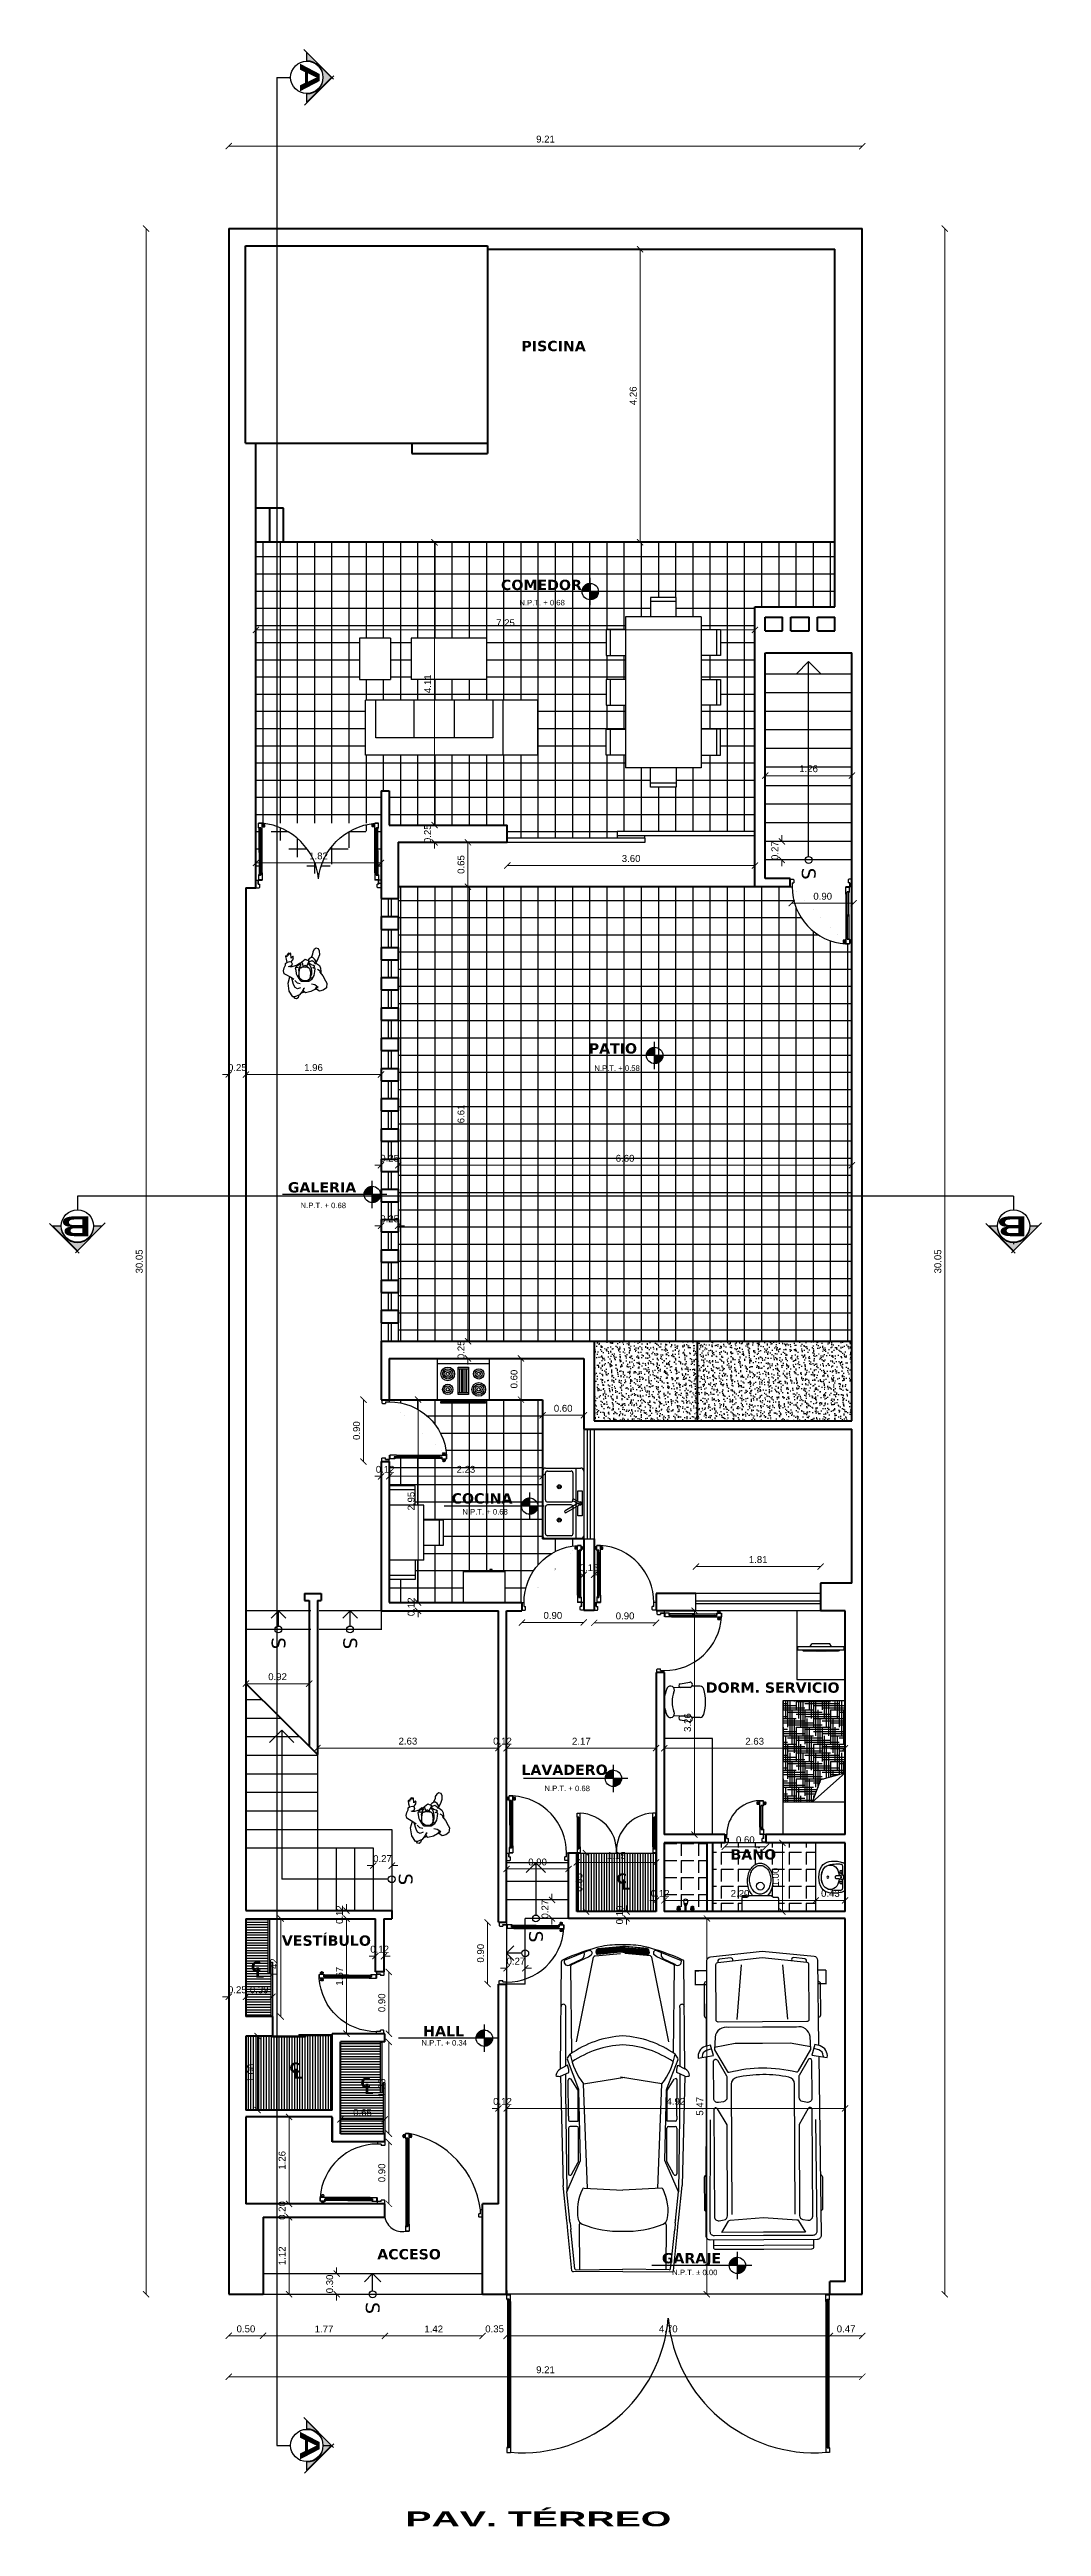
# Model space of a CAD drawing. Header units: inches. Extents: x -2.6 to 11.8, y -3.4 to 32.7.
import ezdxf
from ezdxf.enums import TextEntityAlignment as Align

# ---------------------------------------------------------------- set-up
doc = ezdxf.new("R2010")
doc.units = ezdxf.units.IN
doc.header["$MEASUREMENT"] = 0
doc.linetypes.add('0', pattern=[0])
doc.linetypes.add('CONTINUA', pattern=[0])
for name, color, linetype in [('Auto', 6, 'Continuous'), ('Baño', 2, 'Continuous'), ('Closet', 86, 'Continuous'), ('Cotas', 60, 'Continuous'), ('Electrodomésticos', 34, 'Continuous'), ('Flecha', 6, 'Continuous'), ('Gradas', 3, 'Continuous'), ('Linea de corte', 30, 'Continuous'), ('Mobiliario', 2, 'Continuous'), ('Niveles', 86, 'Continuous'), ('Paisaje', 132, 'Continuous'), ('Personas', 241, 'Continuous'), ('Puerta corrediza', 2, 'Continuous'), ('Puertas', 1, 'Continuous'), ('Texto', 98, 'Continuous'), ('Textura piso', 8, 'Continuous'), ('Vegetación', 3, 'Continuous'), ('Ventana', 4, 'Continuous')]:
    doc.layers.add(name, color=color, linetype=linetype)
doc.layers.add('Paredes', color=5, linetype='Continuous', lineweight=80)
doc.styles.add('SANSSERIFBOLD', font='sasb____.pfb', dxfattribs={"width": 0.85, "height": 0.6})
doc.styles.get("Standard").update_dxf_attribs({"font": 'arial.ttf'})
doc.styles.add('style1', font='arial.ttf')
doc.dimstyles.new('Cotas', dxfattribs={"dimtxt": 0.1, "dimasz": 0.09, "dimexe": 0.2, "dimexo": 0.4, "dimgap": 0.05, "dimtad": 1, "dimzin": 0, "dimdsep": 46, "dimtxsty": 'Standard', "dimblk": 'ARCHTICK', "dimcen": 0.09, "dimse1": 1, "dimse2": 1, "dimclrd": 60, "dimclre": 256, "dimadec": 0, "dimazin": 0, "dimtfac": 1, "dimtix": 1, "dimtofl": 0, "dimtmove": 1, "dimatfit": 3, "dimfxl": 0, "dimtolj": 1, "dimtzin": 0, "dimlwd": 9, "dimarcsym": 0})
pattern_1 = [(270, (-63.31454, -26.859753), (0.0375, -7e-18), [])]
pattern_2 = [(0, (-26.74984, -126.97242), (7e-17, 0.25), []), (90, (-26.74984, -126.97242), (-0.25, 7e-17), [])]

msp = doc.modelspace()

# ---------------------------------------------------------------- texts
at = {"layer": 'Cotas', "color": 7, "style": 'SANSSERIFBOLD', "width": 1.9}
msp.add_text('PAV. TÉRREO', height=0.21494, dxfattribs=at).set_placement((2.567, -3.375))
at = {"layer": 'Flecha', "char_height": 0.2, "width": 0.10033, "attachment_point": 5, "rotation": 270}
for insert in [(8.43, 20.666), (0.722, 9.471), (1.764, 9.471), (1.764, 9.471), (1.764, 9.471), (1.764, 9.471), (1.764, 9.471), (1.764, 9.471), (2.57, 6.038), (4.465, 5.204), (2.091, -0.2)]:
    msp.add_mtext('{\\fVerdana|b0|i0|c0|p34;S}', dxfattribs=dict(at, insert=insert))
at = {"layer": 'Niveles', "char_height": 0.08, "width": 0.7585, "attachment_point": 1, "style": 'style1'}
for s, insert in [('N.P.T. + 0.68', (4.225, 24.649)), ('N.P.T. + 0.58', (5.315, 17.877)), ('N.P.T. + 0.68', (1.044, 15.88)), ('N.P.T. + 0.68', (3.396, 11.423)), ('N.P.T. + 0.68', (4.59, 7.399)), ('N.P.T. + 0.34', (2.802, 3.698)), ('N.P.T. %%P 0.00', (6.447, 0.358))]:
    msp.add_mtext(s, dxfattribs=dict(at, insert=insert))
at = {"layer": 'Texto', "char_height": 0.15, "attachment_point": 1}
for s, insert in [('{\\fVerdana|b1|i0|c0|p34;PISCINA}', (4.255, 28.417)), ('{\\fVerdana|b1|i0|c0|p34;COMEDOR}', (3.958, 24.942)), ('{\\fVerdana|b1|i0|c0|p34;GALERIA}', (0.859, 16.178)), ('{\\fVerdana|b1|i0|c0|p34;DORM. SERVICIO}', (6.936, 8.901)), ('{\\fVerdana|b1|i0|c0|p34;LAVADERO}', (4.255, 7.705)), ('{\\fVerdana|b1|i0|c0|p34;BAÑO}', (7.295, 6.474)), ('{\\fVerdana|b1|i0|c0|p34;VESTÍBULO}', (0.772, 5.22)), ('{\\fVerdana|b1|i0|c0|p34;HALL}', (2.827, 3.904)), ('{\\fVerdana|b1|i0|c0|p34;ACCESO}', (2.159, 0.658)), ('{\\fVerdana|b1|i0|c0|p34;GARAJE}', (6.296, 0.6))]:
    msp.add_mtext(s, dxfattribs=dict(at, insert=insert))
at = {"layer": 'Texto', "char_height": 0.15, "width": 1.57698, "attachment_point": 1}
for s, insert in [('{\\fVerdana|b1|i0|c0|p34;PATIO}', (5.234, 18.199)), ('{\\fVerdana|b1|i0|c0|p34;COCINA}', (3.24, 11.653))]:
    msp.add_mtext(s, dxfattribs=dict(at, insert=insert))

# ---------------------------------------------------------------- blocks, each defined once
blk = doc.blocks.new('Auto 2')
at = {"layer": 'Auto'}
for p, q in [((63.276, 43.216), (63.34, 44.008)), ((64.014, 43.22), (63.941, 44.011)), ((62.767, 42.677), (62.767, 42.662)), ((64.528, 42.687), (64.528, 42.671))]:
    blk.add_line(p, q, dxfattribs=at)
for points in [[(62.833, 42.827), (62.837, 44.07, -0.365271), (62.887, 44.129), (63.64, 44.211), (64.394, 44.137, -0.365271), (64.444, 44.079), (64.461, 42.836)], [(63.212, 44.071, 0.556453), (63.18, 44.111), (63.02, 44.092, 0.585929), (63, 44.043, 0.585929)], [(64.281, 44.05, 0.585929), (64.26, 44.098), (64.1, 44.115, 0.585929), (64.07, 44.073, 0.585929)], [(62.836, 43.762, 0.520819), (62.796, 43.733), (62.798, 43.268, 0.414214), (62.828, 43.238)], [(64.448, 43.771, -0.464512), (64.484, 43.742), (64.486, 43.276, -0.414214), (64.456, 43.246)], [(62.904, 42.786), (62.831, 42.764, 0.331155), (62.767, 42.677, 0.331155)], [(64.463, 42.681), (64.497, 40.076, -0.416557), (64.438, 40.015), (63.662, 40.011), (62.886, 40.007, -0.416557), (62.826, 40.067), (62.833, 42.673)], [(64.528, 42.687, 0.331155), (64.464, 42.772), (64.39, 42.794)], [(64.12, 40.384), (64.11, 42.277, 0.354062), (64.03, 42.375, 0.105206), (63.269, 42.371, 0.354062), (63.19, 42.272), (63.2, 40.379)], [(64.415, 41.762), (64.436, 40.135, -0.416557), (64.377, 40.075), (63.661, 40.071), (62.946, 40.067, -0.416557), (62.886, 40.127), (62.89, 41.754)], [(62.828, 40.948, 0.414214), (62.798, 40.918), (62.801, 40.452, 0.414214), (62.831, 40.422)], [(64.486, 40.956, -0.414214), (64.516, 40.927), (64.518, 40.461, -0.414214), (64.488, 40.431)], [(62.932, 40.007), (62.932, 39.902, 0.414214), (62.962, 39.872), (63.662, 39.876), (64.363, 39.88, 0.414214), (64.393, 39.91), (64.392, 40.015)]]:
    blk.add_lwpolyline(points, format="xyb", dxfattribs=at)
for points in [[(62.967, 44.013, -0.381839), (62.993, 44.043), (63.64, 44.119), (64.288, 44.049, -0.381839), (64.315, 44.02), (64.319, 43.214, -0.414214), (64.289, 43.184), (63.001, 43.178, -0.414214), (62.971, 43.207)], [(64.137, 42.452, 0.316281), (64.169, 42.467), (64.349, 42.78), (64.338, 42.966, 0.439842), (64.137, 43.105), (63.646, 43.103), (63.154, 43.1, 0.439842), (62.955, 42.959), (62.945, 42.773), (63.129, 42.462, 0.316281), (63.161, 42.447, -0.128604)], [(62.813, 42.821, 0.378869), (62.71, 42.652), (62.932, 42.69), (62.888, 42.844)], [(62.933, 42.607, -0.765667), (62.989, 42.622), (63.122, 42.395, -0.132717), (63.127, 42.38), (63.128, 42.079, -0.366598), (63.078, 42.019), (63.006, 42.007, -0.463488), (62.936, 42.066)], [(64.366, 42.073), (64.364, 42.614, 0.765667), (64.308, 42.629), (64.176, 42.401, 0.132717), (64.172, 42.386), (64.174, 42.084, 0.366598), (64.224, 42.025), (64.297, 42.014, 0.463488)], [(64.363, 42.698), (64.586, 42.662, 0.378869), (64.481, 42.83), (64.406, 42.852)], [(62.936, 41.899), (62.945, 40.347, 0.463488), (63.015, 40.288), (63.087, 40.3, 0.366598), (63.137, 40.36), (63.13, 41.681), (62.992, 41.915, 0.765667)], [(64.367, 41.907, 0.765667), (64.311, 41.921), (64.176, 41.686), (64.183, 40.365, 0.366598), (64.233, 40.306), (64.306, 40.295, 0.463488), (64.375, 40.354)], [(63.054, 40.116), (63.152, 40.282, -0.264987), (63.177, 40.297), (63.66, 40.336), (64.143, 40.302, -0.264987), (64.169, 40.288), (64.268, 40.123), (63.661, 40.119)]]:
    blk.add_lwpolyline(points, format="xyb", close=True, dxfattribs=at)
at = {"layer": 'Auto', "const_width": 0.02}
for points in [[(62.834, 43.724), (62.669, 43.723), (62.668, 43.923), (62.827, 43.924)], [(64.568, 43.937), (64.569, 43.737), (64.442, 43.736)], [(64.446, 43.937), (64.568, 43.937)]]:
    blk.add_lwpolyline(points, dxfattribs=at)
at = {"layer": 'Auto'}
for points in [[(62.948, 42.814), (63.248, 42.871), (63.647, 42.873), (64.046, 42.875), (64.347, 42.822)], [(64.392, 39.932), (63.662, 39.928), (62.932, 39.924)]]:
    blk.add_lwpolyline(points, dxfattribs=at)
blk.add_arc((63.106, 40.661), 0.03, 0.2992, 30.5389, dxfattribs=at)
blk = doc.blocks.new('Mesa')
at = {"layer": 'Mobiliario'}
for p, q in [((42.574, 39.86), (42.199, 39.86)), ((42.199, 39.86), (42.199, 39.579)), ((42.574, 39.801), (42.199, 39.801)), ((42.574, 39.579), (42.574, 39.86)), ((41.836, 39.392), (41.555, 39.392)), ((41.555, 39.392), (41.555, 39.016)), ((41.613, 39.392), (41.613, 39.016)), ((42.936, 39.579), (41.836, 39.579)), ((41.836, 39.579), (41.836, 37.379)), ((42.936, 39.579), (42.936, 37.379)), ((42.936, 39.392), (43.218, 39.392)), ((43.159, 39.392), (43.159, 39.016)), ((43.218, 39.392), (43.218, 39.016)), ((41.555, 39.016), (41.836, 39.016)), ((43.218, 39.016), (42.936, 39.016)), ((41.836, 38.666), (41.555, 38.666)), ((41.555, 38.666), (41.555, 38.291)), ((41.613, 38.666), (41.613, 38.291)), ((42.936, 38.666), (43.218, 38.666)), ((43.159, 38.666), (43.159, 38.291)), ((43.218, 38.666), (43.218, 38.291)), ((41.555, 38.291), (41.836, 38.291)), ((43.218, 38.291), (42.936, 38.291)), ((41.555, 37.565), (41.555, 37.941)), ((41.555, 37.941), (41.836, 37.941)), ((41.613, 37.941), (41.613, 37.565)), ((43.218, 37.941), (42.936, 37.941)), ((43.159, 37.941), (43.159, 37.565)), ((43.218, 37.565), (43.218, 37.941)), ((41.836, 37.565), (41.555, 37.565)), ((42.936, 37.565), (43.218, 37.565)), ((42.936, 37.379), (41.836, 37.379)), ((42.199, 37.097), (42.199, 37.379)), ((42.574, 37.156), (42.199, 37.156)), ((42.574, 37.379), (42.574, 37.097)), ((42.574, 37.097), (42.199, 37.097))]:
    blk.add_line(p, q, dxfattribs=at)
blk = doc.blocks.new('Muebles cocina')
at = {"layer": 'Mobiliario'}
for p, q in [((40.124, 31.347), (40.124, 28.847)), ((40.124, 31.347), (40.924, 31.347)), ((40.924, 31.347), (40.924, 28.847)), ((40.124, 30.847), (40.924, 30.847)), ((40.124, 30.697), (40.674, 30.697)), ((40.674, 30.697), (40.674, 28.997)), ((39.824, 30.611), (39.224, 30.611)), ((39.224, 30.611), (39.224, 29.511)), ((39.824, 30.611), (39.824, 29.511)), ((40.124, 30.137), (40.674, 30.137)), ((40.674, 29.557), (40.124, 29.557)), ((39.224, 29.511), (39.824, 29.511)), ((39.224, 29.211), (39.824, 29.211)), ((39.224, 29.211), (39.224, 28.761)), ((39.824, 28.761), (39.824, 29.211)), ((40.674, 28.997), (40.124, 28.997)), ((40.924, 28.847), (40.124, 28.847)), ((39.224, 28.761), (39.824, 28.761))]:
    blk.add_line(p, q, dxfattribs=at)
blk = doc.blocks.new('Range-Oven - 30 in top')
for p, q in [((0, -3), (30, -3)), ((12, -6), (18, -6)), ((13, -20), (13, -6)), ((14, -6), (14, -20)), ((15, -20), (15, -6)), ((16, -6), (16, -20)), ((17, -20), (17, -6)), ((6, -24), (6, -25)), ((8, -25), (8, -24)), ((18, -20), (12, -20)), ((22, -25), (22, -24)), ((24, -24), (24, -25))]:
    blk.add_line(p, q)
for points in [[(0, -24), (0, 0), (30, 0), (30, -24)], [(12, -21), (12, -5), (18, -5), (18, -21)], [(2, -26), (2, -25), (28, -25), (28, -26)]]:
    blk.add_lwpolyline(points, close=True)
for centre, radius in [((6, -9), 4), ((6, -9), 3), ((6, -9), 2), ((6, -9), 1), ((24, -18), 4), ((24, -9), 3), ((24, -9), 2), ((24, -9), 1), ((6, -18), 3), ((6, -18), 2), ((6, -18), 1), ((24, -18), 3), ((24, -18), 2), ((24, -18), 1)]:
    blk.add_circle(centre, radius)
blk = doc.blocks.new('KIT_SINK_STD_DBL_36')
at = {"color": 0, "linetype": 'ByBlock'}
for p, q in [((-0.454, -0.101), (0.454, -0.101)), ((0.002, -0.03), (-0.06, -0.138)), ((-0.06, -0.138), (-0.037, -0.151)), ((-0.037, -0.151), (0.015, -0.036)), ((-0.019, -0.467), (-0.019, -0.164)), ((-0.002, -0.073), (0.095, -0.241)), ((0.118, -0.228), (0.019, -0.056)), ((0.019, -0.164), (0.019, -0.467))]:
    blk.add_line(p, q, dxfattribs=at)
for points in [[(-0.416, 0), (0.416, 0)], [(-0.454, -0.492), (-0.454, -0.038)], [(-0.416, -0.467), (-0.416, -0.164)], [(-0.391, -0.139), (-0.044, -0.139)], [(-0.025, -0.076), (-0.16, -0.076), (-0.16, -0.023), (0.16, -0.023), (0.16, -0.076), (0.031, -0.076)], [(0, -0.076), (-0.003, -0.076)], [(0.044, -0.139), (0.391, -0.139)], [(0.416, -0.164), (0.416, -0.467)], [(0.454, -0.038), (0.454, -0.492)], [(0.416, -0.53), (-0.416, -0.53)], [(-0.044, -0.492), (-0.391, -0.492)], [(0.391, -0.492), (0.044, -0.492)]]:
    blk.add_lwpolyline(points, dxfattribs=at)
for centre, radius in [((-0.214, -0.315), 0.0252), ((-0.214, -0.315), 0.0126), ((0.214, -0.315), 0.0252), ((0.214, -0.315), 0.0126)]:
    blk.add_circle(centre, radius, dxfattribs=at)
for centre, radius, start, end in [((-0.416, -0.038), 0.0378, 90, 180), ((-0.391, -0.164), 0.0252, 90, 180), ((-0.044, -0.164), 0.0252, 0, 90), ((0, -0.049), 0.02, 269.2246, 216.2304), ((0.044, -0.164), 0.0252, 90, 180), ((0.107, -0.234), 0.0133, 210, 30), ((0.391, -0.164), 0.0252, 0, 90), ((0.416, -0.038), 0.0378, 0, 90), ((-0.416, -0.492), 0.0378, 180, 270), ((-0.391, -0.467), 0.0252, 180, 270), ((-0.044, -0.467), 0.0252, 270, 0), ((0.044, -0.467), 0.0252, 180, 270), ((0.391, -0.467), 0.0252, 270, 0), ((0.416, -0.492), 0.0378, 270, 0)]:
    blk.add_arc(centre, radius, start, end, dxfattribs=at)
blk = doc.blocks.new('Refrigerator-2 door - 36 in top')
for p, q in [((0, -26.999999), (36, -26.999999)), ((11, -27.999999), (11, -28.999999)), ((11, -28.999999), (13, -28.999999)), ((12, -26.999999), (12, -28.999999)), ((13, -28.999999), (13, -27.999999))]:
    blk.add_line(p, q)
blk.add_lwpolyline([(0, -27.999999), (0, 0), (36, 0), (36, -27.999999)], close=True)
blk = doc.blocks.new('mesa2')
at = {"layer": 'Mobiliario'}
for p, q in [((52.047, 29.694), (52.047, 29.976)), ((52.047, 29.976), (52.422, 29.976)), ((52.047, 29.917), (52.422, 29.917)), ((52.422, 29.976), (52.422, 29.694)), ((51.835, 29.569), (51.553, 29.569)), ((51.553, 29.569), (51.553, 29.194)), ((51.612, 29.569), (51.612, 29.194)), ((52.635, 29.694), (51.835, 29.694)), ((51.835, 29.694), (51.835, 29.194)), ((52.635, 29.694), (52.635, 29.194)), ((52.635, 29.569), (52.916, 29.569)), ((52.858, 29.569), (52.858, 29.194)), ((52.916, 29.569), (52.916, 29.194)), ((51.553, 29.194), (51.835, 29.194)), ((52.916, 29.194), (52.635, 29.194))]:
    blk.add_line(p, q, dxfattribs=at)
blk = doc.blocks.new('auto2')
at = {"layer": 'Auto'}
for p, q in [((58.316, 33.081), (58.458, 33.437)), ((58.516, 33.328), (58.404, 33.085)), ((59.644, 33.257), (58.411, 33.01)), ((58.519, 33.351), (58.437, 33.175)), ((60.034, 33.493), (58.474, 33.477)), ((59.808, 33.327), (58.537, 33.341)), ((59.147, 33.417), (59.946, 33.417)), ((59.879, 33.389), (59.824, 33.35)), ((60.337, 33.226), (59.9, 33.392)), ((59.946, 33.417), (59.997, 33.417)), ((59.984, 33.39), (60.034, 33.493)), ((60.043, 33.372), (59.984, 33.39)), ((60.091, 33.372), (60.043, 33.372)), ((60.141, 33.492), (60.091, 33.372)), ((60.11, 33.417), (60.364, 33.417)), ((60.141, 33.492), (61.732, 33.454)), ((60.254, 33.157), (60.157, 32.557)), ((60.339, 33.239), (60.188, 33.338)), ((60.724, 33.375), (60.2, 33.381)), ((61.775, 33.099), (60.254, 33.157)), ((61.367, 33.2), (60.344, 33.224)), ((60.798, 33.235), (60.352, 33.235)), ((60.364, 33.417), (61.823, 33.4)), ((60.724, 33.375), (60.775, 33.375)), ((60.798, 33.353), (60.798, 33.275)), ((60.798, 33.275), (60.798, 33.235)), ((60.874, 33.253), (60.874, 33.351)), ((60.897, 33.374), (61.562, 33.374)), ((61.382, 33.23), (60.897, 33.23)), ((61.823, 33.4), (61.367, 33.2)), ((61.573, 33.331), (61.393, 33.233)), ((62.247, 33.401), (61.734, 33.454)), ((62.241, 33.357), (61.823, 33.4)), ((62.274, 33.351), (62.228, 33.359)), ((62.275, 33.393), (62.247, 33.401)), ((62.274, 33.351), (62.371, 33.344)), ((62.394, 33.386), (62.275, 33.393)), ((62.304, 33.221), (62.96, 33.215)), ((62.944, 33.284), (62.371, 33.344)), ((62.973, 33.325), (62.39, 33.386)), ((62.405, 33.341), (62.404, 33.341)), ((62.961, 33.265), (62.952, 32.587)), ((62.983, 32.587), (62.99, 33.306)), ((58.287, 32.949), (58.255, 32.629)), ((58.289, 32.942), (58.257, 32.629)), ((58.271, 32.621), (58.301, 32.947)), ((58.282, 32.62), (58.312, 32.949)), ((58.291, 32.945), (58.289, 32.942)), ((58.298, 32.949), (58.291, 32.945)), ((58.293, 32.62), (58.323, 32.951)), ((58.306, 32.952), (58.298, 32.949)), ((58.304, 32.619), (58.335, 32.953)), ((58.345, 32.975), (58.305, 32.967)), ((58.35, 32.959), (58.306, 32.952)), ((58.315, 32.619), (58.346, 32.954)), ((58.326, 32.618), (58.357, 32.953)), ((58.338, 32.618), (58.368, 32.952)), ((58.34, 32.618), (58.37, 32.952)), ((58.393, 32.99), (58.36, 32.619)), ((58.404, 33.085), (58.377, 33.045)), ((61.772, 33.15), (61.8, 32.587)), ((58.255, 32.629), (58.255, 32.587)), ((58.255, 32.546), (58.255, 32.587)), ((58.287, 32.226), (58.255, 32.546)), ((58.257, 32.629), (58.257, 32.587)), ((58.257, 32.546), (58.257, 32.587)), ((58.289, 32.233), (58.257, 32.546)), ((58.271, 32.587), (58.271, 32.621)), ((58.271, 32.587), (58.271, 32.554)), ((58.271, 32.554), (58.301, 32.227)), ((58.282, 32.587), (58.282, 32.62)), ((58.282, 32.587), (58.282, 32.554)), ((58.282, 32.554), (58.312, 32.225)), ((58.293, 32.587), (58.293, 32.62)), ((58.293, 32.587), (58.293, 32.555)), ((58.293, 32.555), (58.323, 32.224)), ((58.304, 32.587), (58.304, 32.619)), ((58.304, 32.587), (58.304, 32.555)), ((58.304, 32.555), (58.335, 32.222)), ((58.315, 32.587), (58.315, 32.619)), ((58.315, 32.587), (58.315, 32.556)), ((58.315, 32.556), (58.346, 32.221)), ((58.326, 32.587), (58.326, 32.618)), ((58.326, 32.587), (58.326, 32.556)), ((58.326, 32.556), (58.357, 32.222)), ((58.338, 32.587), (58.338, 32.618)), ((58.338, 32.587), (58.338, 32.557)), ((58.338, 32.557), (58.368, 32.223)), ((58.34, 32.587), (58.34, 32.618)), ((58.34, 32.587), (58.34, 32.557)), ((58.34, 32.557), (58.37, 32.223)), ((58.393, 32.185), (58.36, 32.556)), ((60.254, 32.017), (60.157, 32.618)), ((61.772, 32.025), (61.8, 32.587)), ((62.961, 31.91), (62.952, 32.587)), ((62.983, 32.587), (62.99, 31.869)), ((58.291, 32.23), (58.289, 32.233)), ((58.298, 32.226), (58.291, 32.23)), ((58.306, 32.222), (58.298, 32.226)), ((58.345, 32.2), (58.305, 32.208)), ((58.35, 32.215), (58.306, 32.222)), ((58.316, 32.094), (58.458, 31.738)), ((58.404, 32.09), (58.377, 32.13)), ((58.516, 31.846), (58.404, 32.09)), ((59.644, 31.918), (58.411, 32.165)), ((61.775, 32.076), (60.254, 32.017)), ((58.519, 31.823), (58.437, 32)), ((59.808, 31.848), (58.537, 31.834)), ((59.147, 31.758), (59.946, 31.758)), ((59.879, 31.786), (59.824, 31.825)), ((60.337, 31.949), (59.9, 31.783)), ((59.946, 31.758), (59.997, 31.758)), ((60.043, 31.802), (59.984, 31.785)), ((59.984, 31.785), (60.034, 31.681)), ((60.091, 31.802), (60.043, 31.802)), ((60.141, 31.683), (60.091, 31.802)), ((60.11, 31.758), (60.364, 31.758)), ((60.141, 31.683), (61.732, 31.721)), ((60.339, 31.936), (60.188, 31.836)), ((60.724, 31.799), (60.2, 31.794)), ((61.367, 31.975), (60.344, 31.95)), ((60.798, 31.94), (60.352, 31.94)), ((60.364, 31.758), (61.823, 31.774)), ((60.724, 31.799), (60.775, 31.799)), ((60.798, 31.9), (60.798, 31.94)), ((60.798, 31.822), (60.798, 31.9)), ((60.874, 31.922), (60.874, 31.824)), ((61.382, 31.945), (60.897, 31.945)), ((60.897, 31.801), (61.562, 31.801)), ((61.823, 31.774), (61.367, 31.975)), ((61.573, 31.844), (61.393, 31.942)), ((62.247, 31.774), (61.734, 31.721)), ((62.241, 31.818), (61.823, 31.774)), ((62.274, 31.823), (62.228, 31.816)), ((62.275, 31.782), (62.247, 31.774)), ((62.274, 31.823), (62.371, 31.831)), ((62.394, 31.789), (62.275, 31.782)), ((62.304, 31.954), (62.96, 31.96)), ((62.944, 31.891), (62.371, 31.831)), ((62.973, 31.849), (62.39, 31.789)), ((62.405, 31.834), (62.404, 31.834)), ((60.034, 31.681), (58.474, 31.697))]:
    blk.add_line(p, q, dxfattribs=at)
for centre, radius, start, end in [((60.162, 33.409), 0.154, 101.1084, 146.5909), ((60.06, 33.515), 0.0856, 345.2008, 31.6634), ((61.301, 32.153), 3.135, 155.2813, 166.4153), ((58.368, 33.238), 0.0933, 255.244, 317.9502), ((58.474, 33.455), 0.0228, 90.5858, 155.2813), ((58.477, 33.386), 0.0547, 320.4667, 110.7521), ((58.537, 33.318), 0.0228, 89.3727, 153.8279), ((59.132, 33.449), 0.0353, 92.7342, 293.7562), ((61, 32.512), 1.444, 144.5205, 177.015), ((61.128, 32.512), 1.444, 145.7866, 177.015), ((59.655, 32.398), 0.967, 51.7278, 79.9187), ((59.892, 33.37), 0.0228, 69.2085, 125.4162), ((60.2, 33.358), 0.0228, 89.4279, 238.8187), ((60.345, 33.247), 0.0228, 249.2085, 268.6184), ((60.345, 33.247), 0.0228, 249.2085, 268.6184), ((60.345, 33.247), 0.0228, 249.2085, 268.6184), ((60.345, 33.247), 0.0228, 249.2085, 268.6184), ((60.352, 33.258), 0.0228, 236.566, 270), ((60.775, 33.353), 0.0228, 0, 90), ((60.897, 33.351), 0.0228, 90, 180), ((60.897, 33.253), 0.0228, 180, 270), ((61.382, 33.253), 0.0228, 270, 298.5036), ((61.562, 33.351), 0.0228, 298.5036, 90), ((61.732, 33.435), 0.019, 84.0736, 88.6341), ((61.795, 33.151), 0.0228, 108.5883, 182.8028), ((62.092, 32.582), 0.665, 78.4481, 117.2241), ((62.206, 33.14), 0.095, 22.7067, 78.4481), ((62.304, 33.202), 0.019, 89.4533, 203.529), ((61.067, 32.663), 1.33, 356.7305, 22.7067), ((62.369, 33.325), 0.019, 84.0736, 85.3849), ((62.942, 33.265), 0.019, 359.2705, 84.0736), ((62.971, 33.306), 0.019, 359.4168, 84.0736), ((59.865, 32.612), 1.635, 170.2323, 180.869), ((58.309, 32.946), 0.0213, 100.6923, 173.8214), ((58.35, 33.068), 0.0357, 158.3115, 320.178), ((58.349, 32.954), 0.0213, 354.9977, 100.6923), ((58.355, 32.947), 0.0136, 22.2212, 114.1747), ((58.416, 32.987), 0.0228, 100.7825, 174.5924), ((59.865, 32.563), 1.635, 179.131, 189.7677), ((61, 32.663), 1.444, 182.985, 215.4795), ((61.128, 32.663), 1.444, 182.985, 214.2134), ((61.067, 32.512), 1.33, 337.2933, 3.2695), ((61.301, 33.021), 3.135, 193.5847, 204.7187), ((58.309, 32.229), 0.0213, 186.1786, 259.3077), ((58.35, 32.107), 0.0357, 39.822, 201.6885), ((58.349, 32.221), 0.0213, 259.3077, 5.0023), ((58.355, 32.228), 0.0136, 245.8253, 337.7788), ((58.416, 32.187), 0.0228, 185.4076, 259.2175), ((58.368, 31.937), 0.0933, 42.0498, 105.4032), ((58.474, 31.72), 0.0228, 204.7187, 269.4142), ((58.477, 31.789), 0.0547, 249.2479, 39.5333), ((58.537, 31.857), 0.0228, 206.1721, 270.6273), ((59.132, 31.726), 0.0353, 66.2438, 267.2658), ((59.655, 32.777), 0.967, 280.0813, 308.2722), ((59.892, 31.804), 0.0228, 234.5838, 290.7915), ((60.2, 31.817), 0.0228, 121.1813, 270.5721), ((60.345, 31.927), 0.0228, 91.3816, 110.7915), ((60.345, 31.927), 0.0228, 91.3816, 110.7915), ((60.345, 31.927), 0.0228, 91.3816, 110.7915), ((60.345, 31.927), 0.0228, 91.3816, 110.7915), ((60.352, 31.917), 0.0228, 90, 123.434), ((60.775, 31.822), 0.0228, 270, 0), ((60.897, 31.922), 0.0228, 90, 180), ((60.897, 31.824), 0.0228, 180, 270), ((61.382, 31.922), 0.0228, 61.4964, 90), ((61.562, 31.824), 0.0228, 270, 61.4964), ((61.732, 31.74), 0.019, 271.3659, 275.9264), ((61.795, 32.023), 0.0228, 177.1972, 251.4117), ((62.092, 32.593), 0.665, 242.7759, 281.5519), ((62.206, 32.035), 0.095, 281.5519, 337.2933), ((62.304, 31.973), 0.019, 156.471, 270.5467), ((62.369, 31.85), 0.019, 274.6151, 275.9264), ((62.942, 31.91), 0.019, 275.9264, 0.7295), ((62.971, 31.868), 0.019, 275.9264, 0.5832), ((60.162, 31.766), 0.154, 213.4091, 258.8916), ((60.06, 31.66), 0.0856, 328.3366, 14.7992)]:
    blk.add_arc(centre, radius, start, end, dxfattribs=at)
blk = doc.blocks.new('puerta2')
at = {"layer": 'Puertas'}
for p, q in [((150.338, 38.722), (150.338, 38.614)), ((150.338, 38.722), (150.385, 38.722)), ((150.338, 38.722), (150.338, 38.614)), ((150.338, 38.722), (150.385, 38.722)), ((150.338, 38.614), (150.369, 38.614)), ((150.338, 38.614), (150.369, 38.614)), ((150.369, 38.67), (150.369, 38.614)), ((150.369, 38.67), (150.392, 38.67)), ((150.369, 38.67), (150.369, 38.614)), ((150.369, 38.67), (150.392, 38.67)), ((150.371, 38.668), (150.371, 38.614)), ((150.373, 38.668), (150.371, 38.668)), ((150.371, 38.668), (150.371, 38.614)), ((150.373, 38.668), (150.371, 38.668)), ((150.371, 38.614), (150.373, 38.614)), ((150.371, 38.614), (150.373, 38.614)), ((150.373, 38.668), (150.373, 38.614)), ((150.373, 38.668), (150.373, 38.614)), ((150.375, 38.612), (150.375, 38.61)), ((150.375, 38.612), (150.429, 38.612)), ((150.375, 38.612), (150.375, 38.61)), ((150.375, 38.612), (150.429, 38.612)), ((150.429, 38.61), (150.375, 38.61)), ((150.429, 38.61), (150.375, 38.61)), ((150.375, 38.541), (150.375, 38.608)), ((150.429, 38.608), (150.375, 38.608)), ((150.375, 38.608), (150.429, 38.608)), ((150.375, 38.541), (150.375, 38.608)), ((150.429, 38.608), (150.375, 38.608)), ((150.375, 38.608), (150.429, 38.608)), ((150.385, 38.722), (150.392, 38.715)), ((150.385, 38.722), (150.392, 38.715)), ((150.392, 38.715), (150.392, 38.67)), ((150.392, 38.715), (150.392, 38.67)), ((150.429, 38.61), (150.429, 38.612)), ((150.429, 38.61), (150.429, 38.612)), ((150.429, 38.507), (150.429, 38.608)), ((150.429, 38.507), (150.429, 38.608)), ((151.191, 38.722), (151.184, 38.715)), ((151.191, 38.722), (151.184, 38.715)), ((151.184, 38.715), (151.184, 38.67)), ((151.184, 38.715), (151.184, 38.67)), ((151.206, 38.67), (151.184, 38.67)), ((151.206, 38.67), (151.184, 38.67)), ((151.238, 38.722), (151.191, 38.722)), ((151.238, 38.722), (151.191, 38.722)), ((151.206, 38.67), (151.206, 38.614)), ((151.206, 38.67), (151.206, 38.614)), ((151.238, 38.614), (151.206, 38.614)), ((151.238, 38.614), (151.206, 38.614)), ((151.238, 38.722), (151.238, 38.614)), ((151.238, 38.722), (151.238, 38.614)), ((150.408, 38.541), (150.375, 38.541)), ((150.408, 38.541), (150.375, 38.541)), ((150.382, 38.539), (150.375, 38.539)), ((150.382, 38.539), (150.375, 38.539)), ((150.382, 38.532), (150.382, 38.539)), ((150.382, 38.532), (150.382, 38.539)), ((150.385, 38.183), (150.385, 38.539)), ((150.385, 38.208), (150.385, 38.539)), ((150.385, 38.539), (150.406, 38.539)), ((150.406, 38.539), (150.385, 38.539)), ((150.385, 38.183), (150.385, 38.539)), ((150.385, 38.208), (150.385, 38.539)), ((150.385, 38.539), (150.406, 38.539)), ((150.406, 38.539), (150.385, 38.539)), ((150.385, 38.208), (150.385, 37.852)), ((150.385, 38.208), (150.385, 37.852)), ((150.406, 38.5), (150.405, 38.499)), ((150.406, 38.5), (150.405, 38.499)), ((150.406, 38.498), (150.405, 38.499)), ((150.406, 38.498), (150.405, 38.499)), ((150.406, 38.5), (150.406, 38.539)), ((150.406, 38.5), (150.406, 38.539)), ((150.406, 38.183), (150.406, 38.498)), ((150.406, 38.208), (150.406, 38.498)), ((150.406, 38.183), (150.406, 38.498)), ((150.406, 38.208), (150.406, 38.498)), ((150.406, 38.208), (150.406, 37.893)), ((150.406, 38.208), (150.406, 37.893)), ((150.408, 38.5), (150.408, 38.541)), ((150.408, 38.5), (150.408, 38.541)), ((150.423, 38.5), (150.408, 38.5)), ((150.423, 38.5), (150.408, 38.5)), ((150.413, 38.5), (150.413, 37.891)), ((150.413, 38.5), (150.413, 37.891)), ((150.419, 38.5), (150.419, 37.891)), ((150.419, 38.5), (150.419, 37.891)), ((150.423, 38.5), (150.429, 38.507)), ((150.423, 38.5), (150.429, 38.507)), ((150.426, 38.503), (150.426, 37.888)), ((150.426, 38.503), (150.426, 37.888)), ((150.428, 38.505), (150.428, 37.886)), ((150.428, 38.505), (150.428, 37.886)), ((150.429, 38.507), (150.429, 37.884)), ((150.429, 38.507), (150.429, 37.884)), ((150.359, 37.837), (150.35, 37.839)), ((150.359, 37.837), (150.35, 37.839)), ((150.359, 37.837), (150.359, 37.803)), ((150.359, 37.837), (150.359, 37.803)), ((150.371, 37.846), (150.375, 37.846)), ((150.371, 37.846), (150.375, 37.846)), ((150.382, 37.852), (150.375, 37.852)), ((150.382, 37.852), (150.375, 37.852)), ((150.408, 37.85), (150.375, 37.85)), ((150.375, 37.85), (150.375, 37.783)), ((150.408, 37.85), (150.375, 37.85)), ((150.375, 37.85), (150.375, 37.783)), ((150.382, 37.859), (150.382, 37.852)), ((150.382, 37.859), (150.382, 37.852)), ((150.385, 38.183), (150.385, 37.852)), ((150.385, 38.183), (150.385, 37.852)), ((150.385, 37.852), (150.406, 37.852)), ((150.406, 37.852), (150.385, 37.852)), ((150.385, 37.852), (150.406, 37.852)), ((150.406, 37.852), (150.385, 37.852)), ((150.406, 37.893), (150.405, 37.892)), ((150.406, 37.893), (150.405, 37.892)), ((150.406, 37.891), (150.405, 37.892)), ((150.406, 37.891), (150.405, 37.892)), ((150.406, 38.183), (150.406, 37.893)), ((150.406, 38.183), (150.406, 37.893)), ((150.406, 37.891), (150.406, 37.852)), ((150.406, 37.891), (150.406, 37.852)), ((150.408, 37.891), (150.408, 37.85)), ((150.423, 37.891), (150.408, 37.891)), ((150.408, 37.891), (150.408, 37.85)), ((150.423, 37.891), (150.408, 37.891)), ((150.423, 37.891), (150.429, 37.884)), ((150.423, 37.891), (150.429, 37.884)), ((150.429, 37.884), (150.429, 37.783)), ((150.429, 37.884), (150.429, 37.783)), ((150.434, 37.846), (150.429, 37.846)), ((150.434, 37.846), (150.429, 37.846)), ((150.446, 37.837), (150.457, 37.839)), ((150.446, 37.837), (150.457, 37.839)), ((150.446, 37.837), (150.446, 37.803)), ((150.446, 37.837), (150.446, 37.803)), ((150.341, 37.824), (150.338, 37.824)), ((150.338, 37.824), (150.338, 37.816)), ((150.341, 37.824), (150.338, 37.824)), ((150.338, 37.824), (150.338, 37.816)), ((150.338, 37.816), (150.341, 37.816)), ((150.338, 37.816), (150.341, 37.816)), ((150.341, 37.831), (150.341, 37.809)), ((150.341, 37.831), (150.341, 37.809)), ((150.341, 37.816), (150.341, 37.824)), ((150.341, 37.816), (150.341, 37.824)), ((150.359, 37.803), (150.35, 37.8)), ((150.359, 37.803), (150.35, 37.8)), ((150.359, 37.83), (150.365, 37.83)), ((150.359, 37.83), (150.365, 37.83)), ((150.359, 37.81), (150.365, 37.81)), ((150.359, 37.81), (150.365, 37.81)), ((150.365, 37.83), (150.365, 37.81)), ((150.365, 37.83), (150.365, 37.81)), ((150.371, 37.794), (150.375, 37.794)), ((150.371, 37.794), (150.375, 37.794)), ((150.429, 37.783), (150.375, 37.783)), ((150.375, 37.783), (150.429, 37.783)), ((150.429, 37.783), (150.375, 37.783)), ((150.375, 37.783), (150.429, 37.783)), ((150.434, 37.794), (150.429, 37.794)), ((150.434, 37.794), (150.429, 37.794)), ((150.446, 37.83), (150.44, 37.83)), ((150.44, 37.83), (150.44, 37.81)), ((150.446, 37.83), (150.44, 37.83)), ((150.44, 37.83), (150.44, 37.81)), ((150.446, 37.81), (150.44, 37.81)), ((150.446, 37.81), (150.44, 37.81)), ((150.446, 37.803), (150.457, 37.8)), ((150.446, 37.803), (150.457, 37.8)), ((150.466, 37.831), (150.466, 37.809)), ((150.466, 37.831), (150.466, 37.809))]:
    blk.add_line(p, q, dxfattribs=at)
at = {"layer": 'Puertas', "extrusion": (0, 0, -1)}
for centre, major_axis, start_param, end_param in [((150.373, 38.612), (0.00153, 0.00153), -1.570796, 4.712389), ((150.373, 38.612), (0.00153, 0.00153), -1.570796, 4.712389), ((150.377, 38.611), (-0.587, 0.587), 2.35245, 3.863557), ((150.382, 38.539), (0.00485, 0.00485), 2.356194, 3.926991), ((150.382, 38.539), (0.00485, 0.00485), 2.356194, 3.926991), ((150.349, 37.831), (0.00575, 0.00575), 3.926991, 5.579394), ((150.349, 37.831), (0.00575, 0.00575), 3.926991, 5.579394), ((150.345, 37.846), (-0.0182, 0.0182), 2.357943, 3.03977), ((150.345, 37.846), (-0.0182, 0.0182), 2.357943, 3.03977), ((150.382, 37.852), (-0.00485, 0.00485), 5.497787, 7.068583), ((150.382, 37.852), (-0.00485, 0.00485), 5.497787, 7.068583), ((150.46, 37.846), (-0.0182, 0.0182), 4.814212, 5.496038), ((150.46, 37.846), (-0.0182, 0.0182), 4.814212, 5.496038), ((150.458, 37.831), (-0.00575, 0.00575), 0.703791, 2.356194), ((150.458, 37.831), (-0.00575, 0.00575), 0.703791, 2.356194), ((150.349, 37.809), (-0.00575, 0.00575), 3.845384, 5.497787), ((150.349, 37.809), (-0.00575, 0.00575), 3.845384, 5.497787), ((150.345, 37.794), (-0.0182, 0.0182), 1.672619, 2.354446), ((150.345, 37.794), (-0.0182, 0.0182), 1.672619, 2.354446), ((150.46, 37.794), (-0.0182, 0.0182), 5.499536, 6.181362), ((150.46, 37.794), (-0.0182, 0.0182), 5.499536, 6.181362), ((150.458, 37.809), (-0.00575, 0.00575), 2.356194, 4.008598), ((150.458, 37.809), (-0.00575, 0.00575), 2.356194, 4.008598)]:
    blk.add_ellipse(centre, major_axis=major_axis, ratio=1, start_param=start_param, end_param=end_param, dxfattribs=at)
blk = doc.blocks.new('puerta 3')
at = {"layer": 'Puertas'}
for p, q in [((41.914, 28.982), (41.914, 29.036)), ((41.914, 29.036), (41.914, 28.982)), ((41.981, 29.036), (41.914, 29.036)), ((41.914, 28.982), (41.914, 29.036)), ((41.914, 29.036), (41.914, 28.982)), ((41.981, 29.036), (41.914, 29.036)), ((42.015, 28.982), (41.914, 28.982)), ((42.015, 28.982), (41.914, 28.982)), ((41.924, 28.978), (41.924, 28.982)), ((41.924, 28.978), (41.924, 28.982)), ((41.933, 28.966), (41.931, 28.955)), ((41.933, 28.966), (41.931, 28.955)), ((41.968, 28.966), (41.933, 28.966)), ((41.968, 28.966), (41.933, 28.966)), ((41.962, 28.946), (41.939, 28.946)), ((41.962, 28.946), (41.939, 28.946)), ((41.94, 28.966), (41.94, 28.972)), ((41.96, 28.972), (41.94, 28.972)), ((41.94, 28.966), (41.94, 28.972)), ((41.96, 28.972), (41.94, 28.972)), ((41.96, 28.966), (41.96, 28.972)), ((41.96, 28.966), (41.96, 28.972)), ((41.968, 28.966), (41.97, 28.955)), ((41.968, 28.966), (41.97, 28.955)), ((41.977, 28.978), (41.977, 28.982)), ((41.977, 28.978), (41.977, 28.982)), ((41.981, 29.003), (41.981, 29.036)), ((41.981, 29.003), (41.981, 29.036)), ((42.022, 29.003), (41.981, 29.003)), ((42.022, 29.003), (41.981, 29.003)), ((41.983, 29.029), (41.983, 29.036)), ((41.983, 29.029), (41.983, 29.036)), ((41.99, 29.029), (41.983, 29.029)), ((41.99, 29.029), (41.983, 29.029)), ((41.983, 29.027), (41.983, 29.006)), ((41.983, 29.006), (41.983, 29.027)), ((42.313, 29.027), (41.983, 29.027)), ((42.339, 29.027), (41.983, 29.027)), ((41.983, 29.027), (41.983, 29.006)), ((41.983, 29.006), (41.983, 29.027)), ((42.313, 29.027), (41.983, 29.027)), ((42.339, 29.027), (41.983, 29.027)), ((42.022, 29.006), (41.983, 29.006)), ((42.022, 29.006), (41.983, 29.006)), ((42.022, 28.989), (42.015, 28.982)), ((42.022, 28.989), (42.015, 28.982)), ((42.637, 28.982), (42.015, 28.982)), ((42.637, 28.982), (42.015, 28.982)), ((42.635, 28.984), (42.017, 28.984)), ((42.635, 28.984), (42.017, 28.984)), ((42.633, 28.986), (42.018, 28.986)), ((42.633, 28.986), (42.018, 28.986)), ((42.022, 29.006), (42.023, 29.006)), ((42.022, 29.006), (42.023, 29.006)), ((42.022, 28.989), (42.022, 29.003)), ((42.022, 28.989), (42.022, 29.003)), ((42.63, 28.999), (42.022, 28.999)), ((42.63, 28.999), (42.022, 28.999)), ((42.63, 28.992), (42.022, 28.992)), ((42.63, 28.992), (42.022, 28.992)), ((42.023, 29.006), (42.023, 29.006)), ((42.313, 29.006), (42.023, 29.006)), ((42.339, 29.006), (42.023, 29.006)), ((42.023, 29.006), (42.023, 29.006)), ((42.313, 29.006), (42.023, 29.006)), ((42.339, 29.006), (42.023, 29.006)), ((42.313, 29.027), (42.669, 29.027)), ((42.313, 29.027), (42.669, 29.027)), ((42.313, 29.006), (42.628, 29.006)), ((42.313, 29.006), (42.628, 29.006)), ((42.339, 29.027), (42.669, 29.027)), ((42.339, 29.027), (42.669, 29.027)), ((42.339, 29.006), (42.628, 29.006)), ((42.339, 29.006), (42.628, 29.006)), ((42.628, 29.006), (42.629, 29.006)), ((42.628, 29.006), (42.629, 29.006)), ((42.63, 29.006), (42.629, 29.006)), ((42.63, 29.006), (42.629, 29.006)), ((42.63, 29.006), (42.669, 29.006)), ((42.63, 29.006), (42.669, 29.006)), ((42.63, 29.003), (42.671, 29.003)), ((42.63, 28.989), (42.63, 29.003)), ((42.63, 29.003), (42.671, 29.003)), ((42.63, 28.989), (42.63, 29.003)), ((42.63, 28.989), (42.637, 28.982)), ((42.63, 28.989), (42.637, 28.982)), ((42.637, 28.982), (42.738, 28.982)), ((42.637, 28.982), (42.738, 28.982)), ((42.662, 29.029), (42.669, 29.029)), ((42.662, 29.029), (42.669, 29.029)), ((42.669, 29.029), (42.669, 29.036)), ((42.669, 29.029), (42.669, 29.036)), ((42.669, 29.027), (42.669, 29.006)), ((42.669, 29.006), (42.669, 29.027)), ((42.669, 29.027), (42.669, 29.006)), ((42.669, 29.006), (42.669, 29.027)), ((42.671, 29.036), (42.738, 29.036)), ((42.671, 29.003), (42.671, 29.036)), ((42.671, 29.036), (42.738, 29.036)), ((42.671, 29.003), (42.671, 29.036)), ((42.738, 28.982), (42.738, 29.036)), ((42.738, 29.036), (42.738, 28.982)), ((42.738, 28.982), (42.738, 29.036)), ((42.738, 29.036), (42.738, 28.982)), ((42.742, 29.036), (42.74, 29.036)), ((42.74, 28.982), (42.74, 29.036)), ((42.742, 29.036), (42.74, 29.036)), ((42.74, 28.982), (42.74, 29.036)), ((42.74, 28.982), (42.742, 28.982)), ((42.74, 28.982), (42.742, 28.982)), ((42.742, 29.036), (42.742, 28.982)), ((42.742, 29.036), (42.742, 28.982)), ((42.745, 29.074), (42.745, 29.043)), ((42.853, 29.074), (42.745, 29.074)), ((42.745, 29.074), (42.745, 29.043)), ((42.801, 29.043), (42.745, 29.043)), ((42.801, 29.043), (42.745, 29.043)), ((42.799, 29.04), (42.745, 29.04)), ((42.745, 29.04), (42.745, 29.038)), ((42.799, 29.04), (42.745, 29.04)), ((42.745, 29.04), (42.745, 29.038)), ((42.799, 29.038), (42.745, 29.038)), ((42.799, 29.038), (42.745, 29.038)), ((42.799, 29.038), (42.799, 29.04)), ((42.799, 29.038), (42.799, 29.04)), ((42.801, 29.043), (42.801, 29.02)), ((42.801, 29.043), (42.801, 29.02)), ((42.846, 29.02), (42.801, 29.02)), ((42.846, 29.02), (42.801, 29.02)), ((42.853, 29.027), (42.846, 29.02)), ((42.853, 29.027), (42.846, 29.02)), ((42.853, 29.074), (42.853, 29.027)), ((42.853, 29.074), (42.853, 29.027)), ((41.914, 27.348), (41.914, 27.294)), ((41.914, 27.294), (41.914, 27.348)), ((42.015, 27.348), (41.914, 27.348)), ((41.914, 27.348), (41.914, 27.294)), ((41.914, 27.294), (41.914, 27.348)), ((42.015, 27.348), (41.914, 27.348)), ((41.981, 27.294), (41.914, 27.294)), ((41.981, 27.294), (41.914, 27.294)), ((41.924, 27.352), (41.924, 27.348)), ((41.924, 27.352), (41.924, 27.348)), ((41.933, 27.364), (41.931, 27.375)), ((41.933, 27.364), (41.931, 27.375)), ((41.968, 27.364), (41.933, 27.364)), ((41.968, 27.364), (41.933, 27.364)), ((41.962, 27.384), (41.939, 27.384)), ((41.962, 27.384), (41.939, 27.384)), ((41.94, 27.364), (41.94, 27.358)), ((41.94, 27.364), (41.94, 27.358)), ((41.96, 27.358), (41.94, 27.358)), ((41.96, 27.358), (41.94, 27.358)), ((41.96, 27.364), (41.96, 27.358)), ((41.96, 27.364), (41.96, 27.358)), ((41.968, 27.364), (41.97, 27.375)), ((41.968, 27.364), (41.97, 27.375)), ((41.977, 27.352), (41.977, 27.348)), ((41.977, 27.352), (41.977, 27.348)), ((42.022, 27.326), (41.981, 27.326)), ((41.981, 27.326), (41.981, 27.294)), ((42.022, 27.326), (41.981, 27.326)), ((41.981, 27.326), (41.981, 27.294)), ((42.022, 27.324), (41.983, 27.324)), ((41.983, 27.303), (41.983, 27.324)), ((41.983, 27.324), (41.983, 27.303)), ((42.022, 27.324), (41.983, 27.324)), ((41.983, 27.303), (41.983, 27.324)), ((41.983, 27.324), (41.983, 27.303)), ((42.313, 27.303), (41.983, 27.303)), ((42.339, 27.303), (41.983, 27.303)), ((42.313, 27.303), (41.983, 27.303)), ((42.339, 27.303), (41.983, 27.303)), ((41.99, 27.301), (41.983, 27.301)), ((41.983, 27.301), (41.983, 27.294)), ((41.99, 27.301), (41.983, 27.301)), ((41.983, 27.301), (41.983, 27.294)), ((42.022, 27.341), (42.015, 27.348)), ((42.637, 27.348), (42.015, 27.348)), ((42.022, 27.341), (42.015, 27.348)), ((42.637, 27.348), (42.015, 27.348)), ((42.635, 27.346), (42.017, 27.346)), ((42.635, 27.346), (42.017, 27.346)), ((42.633, 27.344), (42.018, 27.344)), ((42.633, 27.344), (42.018, 27.344)), ((42.022, 27.341), (42.022, 27.326)), ((42.022, 27.341), (42.022, 27.326)), ((42.63, 27.338), (42.022, 27.338)), ((42.63, 27.338), (42.022, 27.338)), ((42.63, 27.331), (42.022, 27.331)), ((42.63, 27.331), (42.022, 27.331)), ((42.022, 27.324), (42.023, 27.323)), ((42.022, 27.324), (42.023, 27.323)), ((42.023, 27.324), (42.023, 27.323)), ((42.313, 27.324), (42.023, 27.324)), ((42.339, 27.324), (42.023, 27.324)), ((42.023, 27.324), (42.023, 27.323)), ((42.313, 27.324), (42.023, 27.324)), ((42.339, 27.324), (42.023, 27.324)), ((42.313, 27.324), (42.628, 27.324)), ((42.313, 27.324), (42.628, 27.324)), ((42.313, 27.303), (42.669, 27.303)), ((42.313, 27.303), (42.669, 27.303)), ((42.339, 27.324), (42.628, 27.324)), ((42.339, 27.324), (42.628, 27.324)), ((42.339, 27.303), (42.669, 27.303)), ((42.339, 27.303), (42.669, 27.303)), ((42.628, 27.324), (42.629, 27.323)), ((42.628, 27.324), (42.629, 27.323)), ((42.63, 27.324), (42.629, 27.323)), ((42.63, 27.324), (42.629, 27.323)), ((42.63, 27.341), (42.637, 27.348)), ((42.63, 27.341), (42.637, 27.348)), ((42.63, 27.341), (42.63, 27.326)), ((42.63, 27.341), (42.63, 27.326)), ((42.63, 27.326), (42.671, 27.326)), ((42.63, 27.326), (42.671, 27.326)), ((42.63, 27.324), (42.669, 27.324)), ((42.63, 27.324), (42.669, 27.324)), ((42.637, 27.348), (42.738, 27.348)), ((42.637, 27.348), (42.738, 27.348)), ((42.662, 27.301), (42.669, 27.301)), ((42.662, 27.301), (42.669, 27.301)), ((42.669, 27.303), (42.669, 27.324)), ((42.669, 27.324), (42.669, 27.303)), ((42.669, 27.303), (42.669, 27.324)), ((42.669, 27.324), (42.669, 27.303)), ((42.669, 27.301), (42.669, 27.294)), ((42.669, 27.301), (42.669, 27.294)), ((42.671, 27.326), (42.671, 27.294)), ((42.671, 27.326), (42.671, 27.294)), ((42.671, 27.294), (42.738, 27.294)), ((42.671, 27.294), (42.738, 27.294)), ((42.738, 27.348), (42.738, 27.294)), ((42.738, 27.294), (42.738, 27.348)), ((42.738, 27.348), (42.738, 27.294)), ((42.738, 27.294), (42.738, 27.348)), ((42.74, 27.348), (42.74, 27.294)), ((42.74, 27.348), (42.742, 27.348)), ((42.74, 27.348), (42.74, 27.294)), ((42.74, 27.348), (42.742, 27.348)), ((42.742, 27.294), (42.74, 27.294)), ((42.742, 27.294), (42.74, 27.294)), ((42.742, 27.294), (42.742, 27.348)), ((42.742, 27.294), (42.742, 27.348)), ((42.799, 27.291), (42.745, 27.291)), ((42.745, 27.289), (42.745, 27.291)), ((42.799, 27.291), (42.745, 27.291)), ((42.745, 27.289), (42.745, 27.291)), ((42.799, 27.289), (42.745, 27.289)), ((42.799, 27.289), (42.745, 27.289)), ((42.801, 27.287), (42.745, 27.287)), ((42.745, 27.256), (42.745, 27.287)), ((42.801, 27.287), (42.745, 27.287)), ((42.745, 27.256), (42.745, 27.287)), ((42.853, 27.256), (42.745, 27.256)), ((42.799, 27.291), (42.799, 27.289)), ((42.799, 27.291), (42.799, 27.289)), ((42.801, 27.287), (42.801, 27.31)), ((42.846, 27.31), (42.801, 27.31)), ((42.801, 27.287), (42.801, 27.31)), ((42.846, 27.31), (42.801, 27.31)), ((42.853, 27.303), (42.846, 27.31)), ((42.853, 27.303), (42.846, 27.31)), ((42.853, 27.256), (42.853, 27.303)), ((42.853, 27.256), (42.853, 27.303))]:
    blk.add_line(p, q, dxfattribs=at)
at = {"layer": 'Puertas', "extrusion": (0, 0, -1)}
for centre, major_axis, ratio, start_param, end_param in [((42.742, 29.035), (-0.377, 0.799), 0.930335, 3.63352, 5.066058), ((41.924, 28.952), (0.0182, 0.0182), 1, 5.499536, 6.181362), ((41.924, 28.952), (0.0182, 0.0182), 1, 5.499536, 6.181362), ((41.939, 28.954), (0.00575, 0.00575), 1, 2.356194, 4.008598), ((41.939, 28.954), (0.00575, 0.00575), 1, 2.356194, 4.008598), ((41.977, 28.952), (0.0182, 0.0182), 1, 4.814212, 5.496038), ((41.977, 28.952), (0.0182, 0.0182), 1, 4.814212, 5.496038), ((41.962, 28.954), (0.00575, 0.00575), 1, 0.703791, 2.356194), ((41.962, 28.954), (0.00575, 0.00575), 1, 0.703791, 2.356194), ((41.983, 29.029), (0.00485, 0.00485), 1, 5.497787, 7.068583), ((41.983, 29.029), (0.00485, 0.00485), 1, 5.497787, 7.068583), ((42.669, 29.029), (0.00485, -0.00485), 1, 2.356194, 3.926991), ((42.669, 29.029), (0.00485, -0.00485), 1, 2.356194, 3.926991), ((42.742, 29.038), (0.00153, -0.00153), 1, -1.570796, 4.712389), ((42.742, 29.038), (0.00153, -0.00153), 1, -1.570796, 4.712389)]:
    blk.add_ellipse(centre, major_axis=major_axis, ratio=ratio, start_param=start_param, end_param=end_param, dxfattribs=at)
at = {"layer": 'Puertas'}
for centre, major_axis, ratio, start_param, end_param in [((42.742, 27.295), (0.377, 0.799), 0.930335, 0.491927, 1.924465), ((41.924, 27.378), (0.0182, 0.0182), 1, 3.92874, 4.610566), ((41.924, 27.378), (0.0182, 0.0182), 1, 3.92874, 4.610566), ((41.939, 27.376), (0.00575, 0.00575), 1, 0.785398, 2.437801), ((41.939, 27.376), (0.00575, 0.00575), 1, 0.785398, 2.437801), ((41.977, 27.378), (-0.0182, 0.0182), 1, 1.672619, 2.354446), ((41.977, 27.378), (-0.0182, 0.0182), 1, 1.672619, 2.354446), ((41.962, 27.376), (-0.00575, 0.00575), 1, 3.845384, 5.497787), ((41.962, 27.376), (-0.00575, 0.00575), 1, 3.845384, 5.497787), ((41.983, 27.301), (-0.00485, 0.00485), 1, 2.356194, 3.926991), ((41.983, 27.301), (-0.00485, 0.00485), 1, 2.356194, 3.926991), ((42.669, 27.301), (0.00485, 0.00485), 1, 2.356194, 3.926991), ((42.669, 27.301), (0.00485, 0.00485), 1, 2.356194, 3.926991), ((42.742, 27.291), (0.00153, 0.00153), 1, 1.570796326794897, 7.853981633974483), ((42.742, 27.291), (0.00153, 0.00153), 1, 1.570796326794897, 7.853981633974483)]:
    blk.add_ellipse(centre, major_axis=major_axis, ratio=ratio, start_param=start_param, end_param=end_param, dxfattribs=at)
blk = doc.blocks.new('puerta')
at = {"layer": 'Puertas'}
for p, q in [((146.991, 39.057), (146.991, 38.949)), ((146.991, 39.057), (147.038, 39.057)), ((146.991, 39.057), (146.991, 38.949)), ((146.991, 39.057), (147.038, 39.057)), ((146.991, 38.949), (147.022, 38.949)), ((146.991, 38.949), (147.022, 38.949)), ((147.022, 39.005), (147.022, 38.949)), ((147.022, 39.005), (147.045, 39.005)), ((147.022, 39.005), (147.022, 38.949)), ((147.022, 39.005), (147.045, 39.005)), ((147.024, 39.003), (147.024, 38.949)), ((147.026, 39.003), (147.024, 39.003)), ((147.024, 39.003), (147.024, 38.949)), ((147.026, 39.003), (147.024, 39.003)), ((147.024, 38.949), (147.026, 38.949)), ((147.024, 38.949), (147.026, 38.949)), ((147.026, 39.003), (147.026, 38.949)), ((147.026, 39.003), (147.026, 38.949)), ((147.028, 38.947), (147.028, 38.945)), ((147.028, 38.947), (147.082, 38.947)), ((147.028, 38.947), (147.028, 38.945)), ((147.028, 38.947), (147.082, 38.947)), ((147.082, 38.945), (147.028, 38.945)), ((147.082, 38.945), (147.028, 38.945)), ((147.028, 38.876), (147.028, 38.942)), ((147.082, 38.942), (147.028, 38.942)), ((147.028, 38.942), (147.082, 38.942)), ((147.028, 38.876), (147.028, 38.942)), ((147.082, 38.942), (147.028, 38.942)), ((147.028, 38.942), (147.082, 38.942)), ((147.038, 39.057), (147.045, 39.05)), ((147.038, 39.057), (147.045, 39.05)), ((147.045, 39.05), (147.045, 39.005)), ((147.045, 39.05), (147.045, 39.005)), ((147.082, 38.945), (147.082, 38.947)), ((147.082, 38.945), (147.082, 38.947)), ((147.082, 38.841), (147.082, 38.942)), ((147.082, 38.841), (147.082, 38.942)), ((147.543, 39.057), (147.537, 39.05)), ((147.543, 39.057), (147.537, 39.05)), ((147.537, 39.05), (147.537, 39.005)), ((147.537, 39.05), (147.537, 39.005)), ((147.559, 39.005), (147.537, 39.005)), ((147.559, 39.005), (147.537, 39.005)), ((147.591, 39.057), (147.543, 39.057)), ((147.591, 39.057), (147.543, 39.057)), ((147.559, 39.005), (147.559, 38.949)), ((147.559, 39.005), (147.559, 38.949)), ((147.591, 38.949), (147.559, 38.949)), ((147.591, 38.949), (147.559, 38.949)), ((147.591, 39.057), (147.591, 38.949)), ((147.591, 39.057), (147.591, 38.949)), ((147.061, 38.876), (147.028, 38.876)), ((147.061, 38.876), (147.028, 38.876)), ((147.035, 38.873), (147.028, 38.873)), ((147.035, 38.873), (147.028, 38.873)), ((147.035, 38.866), (147.035, 38.873)), ((147.035, 38.866), (147.035, 38.873)), ((147.037, 38.873), (147.037, 38.526)), ((147.037, 38.873), (147.037, 38.526)), ((147.037, 38.873), (147.059, 38.873)), ((147.059, 38.873), (147.037, 38.873)), ((147.037, 38.873), (147.037, 38.526)), ((147.037, 38.873), (147.037, 38.526)), ((147.037, 38.873), (147.059, 38.873)), ((147.059, 38.873), (147.037, 38.873)), ((147.059, 38.834), (147.058, 38.833)), ((147.059, 38.834), (147.058, 38.833)), ((147.059, 38.833), (147.058, 38.833)), ((147.059, 38.833), (147.058, 38.833)), ((147.059, 38.567), (147.058, 38.566)), ((147.059, 38.567), (147.058, 38.566)), ((147.059, 38.565), (147.058, 38.566)), ((147.059, 38.565), (147.058, 38.566)), ((147.059, 38.876), (147.059, 38.567)), ((147.059, 38.876), (147.059, 38.567)), ((147.059, 38.876), (147.059, 38.567)), ((147.059, 38.876), (147.059, 38.567)), ((147.059, 38.834), (147.059, 38.873)), ((147.059, 38.834), (147.059, 38.873)), ((147.059, 38.565), (147.059, 38.526)), ((147.059, 38.565), (147.059, 38.526)), ((147.061, 38.834), (147.061, 38.876)), ((147.061, 38.834), (147.061, 38.876)), ((147.076, 38.834), (147.061, 38.834)), ((147.076, 38.834), (147.061, 38.834)), ((147.061, 38.565), (147.061, 38.524)), ((147.076, 38.565), (147.061, 38.565)), ((147.061, 38.565), (147.061, 38.524)), ((147.076, 38.565), (147.061, 38.565)), ((147.066, 38.834), (147.066, 38.565)), ((147.066, 38.834), (147.066, 38.565)), ((147.072, 38.834), (147.072, 38.565)), ((147.072, 38.834), (147.072, 38.565)), ((147.076, 38.834), (147.082, 38.841)), ((147.076, 38.834), (147.082, 38.841)), ((147.076, 38.565), (147.082, 38.558)), ((147.076, 38.565), (147.082, 38.558)), ((147.079, 38.838), (147.079, 38.562)), ((147.079, 38.838), (147.079, 38.562)), ((147.081, 38.839), (147.081, 38.56)), ((147.081, 38.839), (147.081, 38.56)), ((147.082, 38.841), (147.082, 38.558)), ((147.082, 38.796), (147.082, 38.558)), ((147.082, 38.558), (147.082, 38.457)), ((147.082, 38.558), (147.082, 38.457)), ((146.994, 38.497), (146.991, 38.497)), ((146.991, 38.497), (146.991, 38.49)), ((146.994, 38.497), (146.991, 38.497)), ((146.991, 38.497), (146.991, 38.49)), ((146.991, 38.49), (146.994, 38.49)), ((146.991, 38.49), (146.994, 38.49)), ((146.994, 38.505), (146.994, 38.482)), ((146.994, 38.505), (146.994, 38.482)), ((146.994, 38.49), (146.994, 38.497)), ((146.994, 38.49), (146.994, 38.497)), ((147.012, 38.511), (147.003, 38.513)), ((147.012, 38.511), (147.003, 38.513)), ((147.012, 38.476), (147.003, 38.474)), ((147.012, 38.476), (147.003, 38.474)), ((147.012, 38.511), (147.012, 38.476)), ((147.012, 38.511), (147.012, 38.476)), ((147.012, 38.504), (147.018, 38.504)), ((147.012, 38.504), (147.018, 38.504)), ((147.012, 38.483), (147.018, 38.483)), ((147.012, 38.483), (147.018, 38.483)), ((147.018, 38.504), (147.018, 38.483)), ((147.018, 38.504), (147.018, 38.483)), ((147.024, 38.52), (147.028, 38.52)), ((147.024, 38.52), (147.028, 38.52)), ((147.024, 38.467), (147.028, 38.467)), ((147.024, 38.467), (147.028, 38.467)), ((147.035, 38.526), (147.028, 38.526)), ((147.035, 38.526), (147.028, 38.526)), ((147.061, 38.524), (147.028, 38.524)), ((147.028, 38.524), (147.028, 38.457)), ((147.061, 38.524), (147.028, 38.524)), ((147.028, 38.524), (147.028, 38.457)), ((147.082, 38.457), (147.028, 38.457)), ((147.028, 38.457), (147.082, 38.457)), ((147.082, 38.457), (147.028, 38.457)), ((147.028, 38.457), (147.082, 38.457)), ((147.035, 38.533), (147.035, 38.526)), ((147.035, 38.533), (147.035, 38.526)), ((147.037, 38.526), (147.059, 38.526)), ((147.059, 38.526), (147.037, 38.526)), ((147.037, 38.526), (147.059, 38.526)), ((147.059, 38.526), (147.037, 38.526)), ((147.087, 38.52), (147.082, 38.52)), ((147.087, 38.52), (147.082, 38.52)), ((147.087, 38.467), (147.082, 38.467)), ((147.087, 38.467), (147.082, 38.467)), ((147.099, 38.504), (147.093, 38.504)), ((147.093, 38.504), (147.093, 38.483)), ((147.099, 38.504), (147.093, 38.504)), ((147.093, 38.504), (147.093, 38.483)), ((147.099, 38.483), (147.093, 38.483)), ((147.099, 38.483), (147.093, 38.483)), ((147.099, 38.511), (147.11, 38.513)), ((147.099, 38.511), (147.11, 38.513)), ((147.099, 38.511), (147.099, 38.476)), ((147.099, 38.511), (147.099, 38.476)), ((147.099, 38.476), (147.11, 38.474)), ((147.099, 38.476), (147.11, 38.474)), ((147.119, 38.505), (147.119, 38.482)), ((147.119, 38.505), (147.119, 38.482))]:
    blk.add_line(p, q, dxfattribs=at)
blk.add_arc((147.07, 38.946), 0.49, 271.4804, 0.3077, dxfattribs=at)
at = {"layer": 'Puertas', "extrusion": (0, 0, -1)}
for centre, major_axis, start_param, end_param in [((147.026, 38.947), (0.00153, 0.00153), -1.570796, 4.712389), ((147.026, 38.947), (0.00153, 0.00153), -1.570796, 4.712389), ((147.035, 38.873), (0.00485, 0.00485), 2.356194, 3.926991), ((147.035, 38.873), (0.00485, 0.00485), 2.356194, 3.926991), ((147.002, 38.505), (0.00575, 0.00575), 3.926991, 5.579394), ((147.002, 38.505), (0.00575, 0.00575), 3.926991, 5.579394), ((147.002, 38.482), (-0.00575, 0.00575), 3.845384, 5.497787), ((147.002, 38.482), (-0.00575, 0.00575), 3.845384, 5.497787), ((146.998, 38.52), (-0.0182, 0.0182), 2.357943, 3.03977), ((146.998, 38.52), (-0.0182, 0.0182), 2.357943, 3.03977), ((146.998, 38.467), (-0.0182, 0.0182), 1.672619, 2.354446), ((146.998, 38.467), (-0.0182, 0.0182), 1.672619, 2.354446), ((147.035, 38.526), (-0.00485, 0.00485), 5.497787, 7.068583), ((147.035, 38.526), (-0.00485, 0.00485), 5.497787, 7.068583), ((147.112, 38.52), (-0.0182, 0.0182), 4.814212, 5.496038), ((147.112, 38.52), (-0.0182, 0.0182), 4.814212, 5.496038), ((147.112, 38.467), (-0.0182, 0.0182), 5.499536, 6.181362), ((147.112, 38.467), (-0.0182, 0.0182), 5.499536, 6.181362), ((147.11, 38.505), (-0.00575, 0.00575), 0.703791, 2.356194), ((147.11, 38.505), (-0.00575, 0.00575), 0.703791, 2.356194), ((147.11, 38.482), (-0.00575, 0.00575), 2.356194, 4.008598), ((147.11, 38.482), (-0.00575, 0.00575), 2.356194, 4.008598)]:
    blk.add_ellipse(centre, major_axis=major_axis, ratio=1, start_param=start_param, end_param=end_param, dxfattribs=at)
blk = doc.blocks.new('letras')
at = {"layer": 'Texto', "char_height": 0.15, "attachment_point": 1}
for s, insert in [('{\\fVerdana|b1|i0|c0|p34;C}', (151.832, 33.266)), ('{\\fVerdana|b1|i0|c0|p34;L}', (151.892, 33.18))]:
    blk.add_mtext(s, dxfattribs=dict(at, insert=insert))
blk = doc.blocks.new('puerta c')
at = {"layer": 'Puertas'}
for p, q in [((59.649, 29.759), (59.649, 29.826)), ((59.649, 29.826), (59.703, 29.826)), ((59.649, 29.759), (59.649, 29.826)), ((59.682, 29.759), (59.649, 29.759)), ((59.682, 29.759), (59.649, 29.759)), ((59.656, 29.757), (59.649, 29.757)), ((59.656, 29.757), (59.649, 29.757)), ((59.656, 29.75), (59.656, 29.757)), ((59.656, 29.75), (59.656, 29.757)), ((59.658, 29.757), (59.68, 29.757)), ((59.68, 29.757), (59.658, 29.757)), ((59.658, 29.205), (59.658, 29.757)), ((59.658, 29.205), (59.658, 29.757)), ((59.658, 29.757), (59.68, 29.757)), ((59.68, 29.757), (59.658, 29.757)), ((59.658, 29.205), (59.658, 29.757)), ((59.658, 29.205), (59.658, 29.757)), ((59.68, 29.718), (59.679, 29.717)), ((59.68, 29.718), (59.679, 29.717)), ((59.68, 29.716), (59.679, 29.717)), ((59.68, 29.716), (59.679, 29.717)), ((59.68, 29.718), (59.68, 29.757)), ((59.68, 29.718), (59.68, 29.757)), ((59.68, 29.203), (59.68, 29.716)), ((59.68, 29.203), (59.68, 29.716)), ((59.68, 29.203), (59.68, 29.716)), ((59.68, 29.203), (59.68, 29.716)), ((59.682, 29.718), (59.682, 29.759)), ((59.682, 29.718), (59.682, 29.759)), ((59.696, 29.718), (59.682, 29.718)), ((59.696, 29.718), (59.682, 29.718)), ((59.687, 29.244), (59.687, 29.718)), ((59.687, 29.244), (59.687, 29.718)), ((59.693, 29.244), (59.693, 29.718)), ((59.693, 29.244), (59.693, 29.718)), ((59.696, 29.718), (59.703, 29.725)), ((59.696, 29.718), (59.703, 29.725)), ((59.7, 29.241), (59.7, 29.721)), ((59.7, 29.241), (59.7, 29.721)), ((59.701, 29.239), (59.701, 29.723)), ((59.701, 29.239), (59.701, 29.723)), ((59.703, 29.725), (59.703, 29.826)), ((59.703, 29.725), (59.703, 29.826)), ((59.703, 29.487), (59.703, 29.725)), ((59.703, 29.237), (59.703, 29.725)), ((60.97, 29.725), (60.97, 29.826)), ((61.024, 29.826), (60.97, 29.826)), ((60.97, 29.725), (60.97, 29.826)), ((60.977, 29.718), (60.97, 29.725)), ((60.97, 29.487), (60.97, 29.725)), ((60.977, 29.718), (60.97, 29.725)), ((60.97, 29.237), (60.97, 29.725)), ((60.972, 29.239), (60.972, 29.723)), ((60.972, 29.239), (60.972, 29.723)), ((60.974, 29.241), (60.974, 29.721)), ((60.974, 29.241), (60.974, 29.721)), ((60.977, 29.718), (60.992, 29.718)), ((60.977, 29.718), (60.992, 29.718)), ((60.98, 29.244), (60.98, 29.718)), ((60.98, 29.244), (60.98, 29.718)), ((60.987, 29.244), (60.987, 29.718)), ((60.987, 29.244), (60.987, 29.718)), ((60.992, 29.718), (60.992, 29.759)), ((60.992, 29.759), (61.024, 29.759)), ((60.992, 29.718), (60.992, 29.759)), ((60.992, 29.759), (61.024, 29.759)), ((60.994, 29.718), (60.994, 29.757)), ((61.015, 29.757), (60.994, 29.757)), ((60.994, 29.757), (61.015, 29.757)), ((60.994, 29.718), (60.994, 29.757)), ((61.015, 29.757), (60.994, 29.757)), ((60.994, 29.757), (61.015, 29.757)), ((60.994, 29.718), (60.995, 29.717)), ((60.994, 29.718), (60.995, 29.717)), ((60.994, 29.716), (60.995, 29.717)), ((60.994, 29.716), (60.995, 29.717)), ((60.994, 29.203), (60.994, 29.716)), ((60.994, 29.203), (60.994, 29.716)), ((60.994, 29.203), (60.994, 29.716)), ((60.994, 29.203), (60.994, 29.716)), ((61.015, 29.205), (61.015, 29.757)), ((61.015, 29.205), (61.015, 29.757)), ((61.015, 29.205), (61.015, 29.757)), ((61.015, 29.205), (61.015, 29.757)), ((61.018, 29.75), (61.018, 29.757)), ((61.018, 29.757), (61.024, 29.757)), ((61.018, 29.75), (61.018, 29.757)), ((61.018, 29.757), (61.024, 29.757)), ((61.024, 29.759), (61.024, 29.826)), ((61.024, 29.759), (61.024, 29.826)), ((59.645, 29.075), (59.645, 29.129)), ((59.645, 29.129), (59.647, 29.129)), ((59.647, 29.075), (59.645, 29.075)), ((59.647, 29.075), (59.647, 29.129)), ((59.656, 29.205), (59.649, 29.205)), ((59.656, 29.205), (59.649, 29.205)), ((59.649, 29.203), (59.649, 29.136)), ((59.682, 29.203), (59.649, 29.203)), ((59.649, 29.203), (59.649, 29.136)), ((59.682, 29.203), (59.649, 29.203)), ((59.703, 29.136), (59.649, 29.136)), ((59.649, 29.136), (59.703, 29.136)), ((59.703, 29.136), (59.649, 29.136)), ((59.649, 29.136), (59.703, 29.136)), ((59.703, 29.134), (59.649, 29.134)), ((59.649, 29.132), (59.649, 29.134)), ((59.703, 29.134), (59.649, 29.134)), ((59.649, 29.132), (59.703, 29.132)), ((59.649, 29.132), (59.703, 29.132)), ((59.656, 29.212), (59.656, 29.205)), ((59.656, 29.212), (59.656, 29.205)), ((59.658, 29.205), (59.68, 29.205)), ((59.68, 29.205), (59.658, 29.205)), ((59.658, 29.205), (59.68, 29.205)), ((59.68, 29.205), (59.658, 29.205)), ((59.68, 29.246), (59.679, 29.245)), ((59.68, 29.246), (59.679, 29.245)), ((59.68, 29.244), (59.679, 29.245)), ((59.68, 29.244), (59.679, 29.245)), ((59.68, 29.244), (59.68, 29.205)), ((59.68, 29.244), (59.68, 29.205)), ((59.682, 29.244), (59.682, 29.203)), ((59.696, 29.244), (59.682, 29.244)), ((59.682, 29.244), (59.682, 29.203)), ((59.696, 29.244), (59.682, 29.244)), ((59.696, 29.244), (59.703, 29.237)), ((59.696, 29.244), (59.703, 29.237)), ((59.703, 29.237), (59.703, 29.136)), ((59.703, 29.237), (59.703, 29.136)), ((59.703, 29.134), (59.703, 29.132)), ((59.703, 29.134), (59.703, 29.132)), ((60.977, 29.244), (60.97, 29.237)), ((60.977, 29.244), (60.97, 29.237)), ((60.97, 29.237), (60.97, 29.136)), ((60.97, 29.237), (60.97, 29.136)), ((60.97, 29.136), (61.024, 29.136)), ((61.024, 29.136), (60.97, 29.136)), ((60.97, 29.136), (61.024, 29.136)), ((61.024, 29.136), (60.97, 29.136)), ((60.97, 29.134), (61.024, 29.134)), ((60.97, 29.134), (60.97, 29.132)), ((60.97, 29.134), (61.024, 29.134)), ((60.97, 29.134), (60.97, 29.132)), ((61.024, 29.132), (60.97, 29.132)), ((61.024, 29.132), (60.97, 29.132)), ((60.977, 29.244), (60.992, 29.244)), ((60.977, 29.244), (60.992, 29.244)), ((60.992, 29.244), (60.992, 29.203)), ((60.992, 29.244), (60.992, 29.203)), ((60.992, 29.203), (61.024, 29.203)), ((60.992, 29.203), (61.024, 29.203)), ((60.994, 29.246), (60.995, 29.245)), ((60.994, 29.246), (60.995, 29.245)), ((60.994, 29.244), (60.995, 29.245)), ((60.994, 29.244), (60.995, 29.245)), ((60.994, 29.244), (60.994, 29.205)), ((60.994, 29.244), (60.994, 29.205)), ((61.015, 29.205), (60.994, 29.205)), ((60.994, 29.205), (61.015, 29.205)), ((61.015, 29.205), (60.994, 29.205)), ((60.994, 29.205), (61.015, 29.205)), ((61.018, 29.212), (61.018, 29.205)), ((61.018, 29.212), (61.018, 29.205)), ((61.018, 29.205), (61.024, 29.205)), ((61.018, 29.205), (61.024, 29.205)), ((61.024, 29.203), (61.024, 29.136)), ((61.024, 29.203), (61.024, 29.136)), ((61.024, 29.132), (61.024, 29.134)), ((61.027, 29.075), (61.027, 29.129)), ((61.029, 29.129), (61.027, 29.129)), ((61.027, 29.075), (61.029, 29.075)), ((61.029, 29.075), (61.029, 29.129))]:
    blk.add_line(p, q, dxfattribs=at)
for centre, start, end in [((59.678, 29.167), 357.891, 87.7874), ((60.996, 29.167), 92.2126, 182.109)]:
    blk.add_arc(centre, 0.66, start, end, dxfattribs=at)
for centre, major_axis, start_param, end_param in [((59.656, 29.757), (0.00485, 0.00485), 2.356194, 3.926991), ((59.656, 29.757), (0.00485, 0.00485), 2.356194, 3.926991), ((59.647, 29.132), (-0.00153, 0.00153), 4.712389, 10.995574), ((59.656, 29.205), (-0.00485, 0.00485), -0.785398, 0.785398), ((59.656, 29.205), (-0.00485, 0.00485), -0.785398, 0.785398)]:
    blk.add_ellipse(centre, major_axis=major_axis, ratio=1, start_param=start_param, end_param=end_param, dxfattribs=at)
at = {"layer": 'Puertas', "extrusion": (0, 0, -1)}
for centre, major_axis, start_param, end_param in [((61.018, 29.757), (-0.00485, 0.00485), 2.356194, 3.926991), ((61.018, 29.757), (-0.00485, 0.00485), 2.356194, 3.926991), ((61.018, 29.205), (0.00485, 0.00485), -0.785398, 0.785398), ((61.018, 29.205), (0.00485, 0.00485), -0.785398, 0.785398), ((61.027, 29.132), (0.00153, 0.00153), 4.712389, 10.995574)]:
    blk.add_ellipse(centre, major_axis=major_axis, ratio=1, start_param=start_param, end_param=end_param, dxfattribs=at)
blk = doc.blocks.new('Baño')
at = {"layer": 'Baño'}
for p, q in [((148.221, 39.756, 0.32), (148.205, 39.756, 0.32)), ((148.242, 39.831), (148.221, 39.798)), ((148.221, 39.798), (148.221, 39.479)), ((148.242, 39.892), (148.242, 39.831)), ((148.26, 39.905), (148.431, 39.905)), ((148.449, 39.385), (148.449, 39.892)), ((148.221, 39.521, 0.32), (148.204, 39.521, 0.32)), ((148.208, 39.451, 0.62), (148.208, 39.436, 0.62)), ((148.229, 39.451, 0.62), (148.208, 39.451, 0.62)), ((148.208, 39.436, 0.62), (148.218, 39.397, 0.62)), ((148.218, 39.397, 0.62), (148.218, 39.371, 0.62)), ((148.218, 39.371, 0.62), (148.229, 39.371, 0.62)), ((148.221, 39.479), (148.242, 39.445)), ((148.229, 39.371, 0.62), (148.229, 39.451, 0.62)), ((148.242, 39.445), (148.242, 39.385)), ((148.26, 39.372), (148.431, 39.372))]:
    blk.add_line(p, q, dxfattribs=at)
for points in [[(147.745, 39.638, -0.132415), (147.763, 39.705, -0.106686), (147.821, 39.769, -0.083213), (147.902, 39.808, -0.071868), (148.005, 39.823, -0.071868), (148.107, 39.808, -0.102933), (148.205, 39.756, -0.106686)], [(148.204, 39.521, -0.025691), (148.188, 39.508, -0.083213), (148.107, 39.468, -0.071868), (148.005, 39.454, -0.071868), (147.902, 39.468, -0.083213), (147.821, 39.508, -0.106686), (147.763, 39.571, -0.132415), (147.745, 39.638, -0.132415)]]:
    blk.add_lwpolyline(points, format="xyb", dxfattribs=at)
blk.add_lwpolyline([(147.986, 39.793, -0.074259), (148.069, 39.78, -0.084949), (148.134, 39.748, -0.106298), (148.181, 39.695, -0.128632), (148.196, 39.638, -0.128632), (148.181, 39.582, -0.106298), (148.134, 39.529, -0.084949), (148.069, 39.496, -0.074259), (147.986, 39.484, -0.074259), (147.903, 39.496, -0.084949), (147.838, 39.529, -0.106298), (147.791, 39.582, -0.128632), (147.777, 39.638, -0.128632), (147.791, 39.695, -0.106298), (147.838, 39.748, -0.084949), (147.903, 39.78, -0.074259)], format="xyb", close=True, dxfattribs=at)
blk.add_circle((148.079, 39.639), 0.0562, dxfattribs=at)
for centre, start, end in [((148.255, 39.893), 69.6901, 184.0497), ((148.436, 39.893), 355.9503, 110.3099), ((148.255, 39.384), 175.9503, 290.3099), ((148.436, 39.384), 249.6901, 4.0497)]:
    blk.add_arc(centre, 0.0132, start, end, dxfattribs=at)
blk = doc.blocks.new('lavacaras')
at = {"layer": 'Baño', "linetype": '0'}
for p, q in [((152.068, 37.913), (152.066, 37.873)), ((152.066, 37.873), (152.067, 37.835)), ((152.067, 37.835), (152.07, 37.801)), ((152.074, 37.954), (152.068, 37.913)), ((152.086, 37.995), (152.074, 37.954)), ((152.104, 38.033), (152.086, 37.995)), ((152.13, 38.067), (152.104, 38.033)), ((152.122, 37.861), (152.12, 37.829)), ((152.12, 37.829), (152.12, 37.8)), ((152.125, 37.895), (152.122, 37.861)), ((152.131, 37.93), (152.125, 37.895)), ((152.164, 38.096), (152.13, 38.067)), ((152.141, 37.965), (152.131, 37.93)), ((152.155, 37.999), (152.141, 37.965)), ((152.145, 37.968), (152.141, 37.934)), ((152.141, 37.934), (152.145, 37.9)), ((152.157, 38), (152.145, 37.968)), ((152.145, 37.9), (152.157, 37.867)), ((152.176, 38.029), (152.155, 37.999)), ((152.176, 38.03), (152.157, 38)), ((152.157, 37.867), (152.176, 37.837)), ((152.207, 38.119), (152.164, 38.096)), ((152.204, 38.055), (152.176, 38.029)), ((152.204, 38.055), (152.176, 38.03)), ((152.176, 37.837), (152.204, 37.812)), ((152.238, 38.075), (152.204, 38.055)), ((152.238, 38.075), (152.204, 38.055)), ((152.257, 38.136), (152.207, 38.119)), ((152.279, 38.09), (152.238, 38.075)), ((152.279, 38.089), (152.238, 38.075)), ((152.313, 38.145), (152.257, 38.136)), ((152.324, 38.098), (152.279, 38.089)), ((152.324, 38.098), (152.279, 38.09)), ((152.37, 38.149), (152.313, 38.145)), ((152.37, 38.101), (152.324, 38.098)), ((152.37, 38.101), (152.324, 38.098)), ((152.346, 37.826), (152.348, 37.83)), ((152.348, 37.83), (152.35, 37.834)), ((152.35, 37.834), (152.353, 37.836)), ((152.353, 37.836), (152.356, 37.839)), ((152.356, 37.839), (152.359, 37.84)), ((152.359, 37.84), (152.363, 37.841)), ((152.363, 37.841), (152.366, 37.842)), ((152.366, 37.842), (152.37, 37.842)), ((152.428, 38.145), (152.37, 38.149)), ((152.417, 38.098), (152.37, 38.101)), ((152.417, 38.098), (152.37, 38.101)), ((152.37, 37.842), (152.374, 37.842)), ((152.374, 37.842), (152.378, 37.841)), ((152.378, 37.841), (152.382, 37.84)), ((152.382, 37.84), (152.385, 37.839)), ((152.385, 37.839), (152.388, 37.836)), ((152.388, 37.836), (152.391, 37.834)), ((152.391, 37.834), (152.393, 37.83)), ((152.393, 37.83), (152.394, 37.826)), ((152.461, 38.089), (152.417, 38.098)), ((152.461, 38.09), (152.417, 38.098)), ((152.483, 38.136), (152.428, 38.145)), ((152.502, 38.075), (152.461, 38.09)), ((152.502, 38.075), (152.461, 38.089)), ((152.534, 38.119), (152.483, 38.136)), ((152.537, 38.055), (152.502, 38.075)), ((152.537, 38.055), (152.502, 38.075)), ((152.577, 38.096), (152.534, 38.119)), ((152.564, 38.029), (152.537, 38.055)), ((152.564, 38.03), (152.537, 38.055)), ((152.537, 37.812), (152.564, 37.837)), ((152.584, 38), (152.564, 38.03)), ((152.585, 37.999), (152.564, 38.029)), ((152.564, 37.837), (152.584, 37.867)), ((152.611, 38.067), (152.577, 38.096)), ((152.596, 37.968), (152.584, 38)), ((152.584, 37.867), (152.596, 37.9)), ((152.6, 37.965), (152.585, 37.999)), ((152.599, 37.934), (152.596, 37.968)), ((152.596, 37.9), (152.599, 37.934)), ((152.61, 37.93), (152.6, 37.965)), ((152.616, 37.895), (152.61, 37.93)), ((152.637, 38.033), (152.611, 38.067)), ((152.619, 37.861), (152.616, 37.895)), ((152.62, 37.829), (152.619, 37.861)), ((152.62, 37.8), (152.62, 37.829)), ((152.655, 37.995), (152.637, 38.033)), ((152.666, 37.954), (152.655, 37.995)), ((152.672, 37.913), (152.666, 37.954)), ((152.67, 37.801), (152.673, 37.835)), ((152.674, 37.873), (152.672, 37.913)), ((152.673, 37.835), (152.674, 37.873)), ((152.07, 37.801), (152.074, 37.772)), ((152.074, 37.772), (152.079, 37.747)), ((152.079, 37.747), (152.085, 37.727)), ((152.085, 37.727), (152.09, 37.71)), ((152.09, 37.71), (152.096, 37.697)), ((152.096, 37.697), (152.102, 37.686)), ((152.102, 37.686), (152.107, 37.678)), ((152.107, 37.678), (152.111, 37.671)), ((152.111, 37.671), (152.115, 37.666)), ((152.115, 37.666), (152.118, 37.663)), ((152.118, 37.663), (152.121, 37.66)), ((152.12, 37.8), (152.12, 37.777)), ((152.12, 37.777), (152.121, 37.758)), ((152.121, 37.758), (152.122, 37.743)), ((152.121, 37.66), (152.125, 37.658)), ((152.122, 37.743), (152.123, 37.731)), ((152.123, 37.731), (152.126, 37.723)), ((152.125, 37.658), (152.129, 37.657)), ((152.126, 37.723), (152.131, 37.716)), ((152.129, 37.657), (152.134, 37.656)), ((152.13, 37.656), (152.61, 37.656)), ((152.131, 37.716), (152.137, 37.712)), ((152.134, 37.656), (152.14, 37.656)), ((152.137, 37.712), (152.145, 37.709)), ((152.14, 37.656), (152.149, 37.656)), ((152.145, 37.709), (152.156, 37.706)), ((152.149, 37.656), (152.159, 37.656)), ((152.156, 37.706), (152.168, 37.704)), ((152.159, 37.656), (152.172, 37.656)), ((152.168, 37.704), (152.183, 37.703)), ((152.172, 37.656), (152.186, 37.656)), ((152.183, 37.703), (152.199, 37.702)), ((152.186, 37.656), (152.202, 37.656)), ((152.199, 37.702), (152.217, 37.702)), ((152.202, 37.656), (152.219, 37.656)), ((152.204, 37.812), (152.238, 37.792)), ((152.217, 37.702), (152.237, 37.701)), ((152.219, 37.656), (152.238, 37.656)), ((152.237, 37.701), (152.257, 37.701)), ((152.238, 37.792), (152.279, 37.778)), ((152.238, 37.656), (152.258, 37.656)), ((152.257, 37.701), (152.279, 37.701)), ((152.258, 37.656), (152.279, 37.656)), ((152.279, 37.778), (152.324, 37.769)), ((152.279, 37.701), (152.301, 37.701)), ((152.279, 37.656), (152.301, 37.656)), ((152.301, 37.701), (152.324, 37.701)), ((152.301, 37.656), (152.324, 37.656)), ((152.324, 37.769), (152.343, 37.768)), ((152.324, 37.701), (152.33, 37.701)), ((152.324, 37.656), (152.347, 37.656)), ((152.329, 37.703), (152.33, 37.71)), ((152.33, 37.698), (152.329, 37.703)), ((152.33, 37.71), (152.332, 37.717)), ((152.331, 37.693), (152.33, 37.698)), ((152.332, 37.69), (152.331, 37.693)), ((152.332, 37.717), (152.333, 37.726)), ((152.334, 37.687), (152.332, 37.69)), ((152.333, 37.726), (152.336, 37.735)), ((152.337, 37.685), (152.334, 37.687)), ((152.336, 37.735), (152.338, 37.744)), ((152.341, 37.683), (152.337, 37.685)), ((152.338, 37.744), (152.34, 37.753)), ((152.34, 37.753), (152.342, 37.763)), ((152.345, 37.682), (152.341, 37.683)), ((152.342, 37.763), (152.343, 37.772)), ((152.343, 37.772), (152.344, 37.78)), ((152.344, 37.78), (152.345, 37.789)), ((152.345, 37.821), (152.346, 37.826)), ((152.345, 37.816), (152.345, 37.821)), ((152.345, 37.81), (152.345, 37.816)), ((152.345, 37.803), (152.345, 37.81)), ((152.345, 37.796), (152.345, 37.803)), ((152.345, 37.789), (152.345, 37.796)), ((152.349, 37.681), (152.345, 37.682)), ((152.347, 37.656), (152.37, 37.656)), ((152.354, 37.68), (152.349, 37.681)), ((152.36, 37.68), (152.354, 37.68)), ((152.365, 37.679), (152.36, 37.68)), ((152.37, 37.679), (152.365, 37.679)), ((152.376, 37.679), (152.37, 37.679)), ((152.37, 37.656), (152.394, 37.656)), ((152.381, 37.68), (152.376, 37.679)), ((152.386, 37.68), (152.381, 37.68)), ((152.391, 37.681), (152.386, 37.68)), ((152.396, 37.682), (152.391, 37.681)), ((152.394, 37.826), (152.395, 37.821)), ((152.394, 37.656), (152.417, 37.656)), ((152.395, 37.821), (152.396, 37.816)), ((152.396, 37.816), (152.396, 37.81)), ((152.396, 37.81), (152.396, 37.803)), ((152.396, 37.803), (152.396, 37.796)), ((152.396, 37.796), (152.396, 37.789)), ((152.396, 37.789), (152.396, 37.78)), ((152.396, 37.78), (152.397, 37.772)), ((152.4, 37.683), (152.396, 37.682)), ((152.397, 37.772), (152.399, 37.763)), ((152.398, 37.768), (152.417, 37.769)), ((152.399, 37.763), (152.401, 37.753)), ((152.403, 37.685), (152.4, 37.683)), ((152.401, 37.753), (152.403, 37.744)), ((152.403, 37.744), (152.405, 37.735)), ((152.406, 37.687), (152.403, 37.685)), ((152.405, 37.735), (152.407, 37.726)), ((152.408, 37.69), (152.406, 37.687)), ((152.407, 37.726), (152.409, 37.717)), ((152.41, 37.693), (152.408, 37.69)), ((152.409, 37.717), (152.41, 37.71)), ((152.41, 37.71), (152.411, 37.703)), ((152.411, 37.698), (152.41, 37.693)), ((152.411, 37.703), (152.411, 37.698)), ((152.411, 37.701), (152.417, 37.701)), ((152.417, 37.769), (152.461, 37.778)), ((152.417, 37.701), (152.44, 37.701)), ((152.417, 37.656), (152.439, 37.656)), ((152.439, 37.656), (152.461, 37.656)), ((152.44, 37.701), (152.462, 37.701)), ((152.461, 37.778), (152.502, 37.792)), ((152.461, 37.656), (152.482, 37.656)), ((152.462, 37.701), (152.483, 37.701)), ((152.482, 37.656), (152.502, 37.656)), ((152.483, 37.701), (152.504, 37.701)), ((152.502, 37.792), (152.537, 37.812)), ((152.502, 37.656), (152.521, 37.656)), ((152.504, 37.701), (152.523, 37.702)), ((152.521, 37.656), (152.539, 37.656)), ((152.523, 37.702), (152.541, 37.702)), ((152.539, 37.656), (152.555, 37.656)), ((152.541, 37.702), (152.558, 37.703)), ((152.555, 37.656), (152.569, 37.656)), ((152.558, 37.703), (152.572, 37.704)), ((152.569, 37.656), (152.582, 37.656)), ((152.572, 37.704), (152.585, 37.706)), ((152.582, 37.656), (152.592, 37.656)), ((152.585, 37.706), (152.595, 37.709)), ((152.592, 37.656), (152.6, 37.656)), ((152.595, 37.709), (152.604, 37.712)), ((152.6, 37.656), (152.607, 37.656)), ((152.604, 37.712), (152.61, 37.716)), ((152.607, 37.656), (152.612, 37.657)), ((152.61, 37.716), (152.614, 37.723)), ((152.612, 37.657), (152.616, 37.658)), ((152.614, 37.723), (152.617, 37.731)), ((152.616, 37.658), (152.619, 37.66)), ((152.617, 37.731), (152.619, 37.743)), ((152.619, 37.743), (152.62, 37.758)), ((152.619, 37.66), (152.623, 37.663)), ((152.62, 37.777), (152.62, 37.8)), ((152.62, 37.758), (152.62, 37.777)), ((152.623, 37.663), (152.626, 37.666)), ((152.626, 37.666), (152.629, 37.671)), ((152.629, 37.671), (152.634, 37.678)), ((152.634, 37.678), (152.639, 37.686)), ((152.639, 37.686), (152.645, 37.697)), ((152.645, 37.697), (152.65, 37.71)), ((152.65, 37.71), (152.656, 37.727)), ((152.656, 37.727), (152.661, 37.747)), ((152.661, 37.747), (152.666, 37.772)), ((152.666, 37.772), (152.67, 37.801))]:
    blk.add_line(p, q, dxfattribs=at)
for centre, radius in [((152.37, 37.981), 0.02), ((152.27, 37.731), 0.0275), ((152.27, 37.731), 0.02), ((152.37, 37.731), 0.0125), ((152.47, 37.731), 0.0275), ((152.47, 37.731), 0.02)]:
    blk.add_circle(centre, radius, dxfattribs=at)
blk = doc.blocks.new('ducha')
at = {"layer": 'Baño'}
for p, q in [((158.964, 34.053), (158.914, 34.053)), ((158.914, 34.053), (158.919, 34.003)), ((158.959, 34.003), (158.919, 34.003)), ((158.924, 34.073), (158.924, 34.053)), ((158.929, 34.003), (158.929, 34.053)), ((158.949, 34.003), (158.949, 34.053)), ((158.954, 34.073), (158.954, 34.053)), ((158.964, 34.053), (158.959, 34.003)), ((159.009, 33.92), (159.019, 33.976)), ((159.032, 34.068), (159.032, 33.976)), ((159.045, 34.068), (159.045, 33.976)), ((159.069, 33.92), (159.059, 33.976)), ((159.164, 34.053), (159.114, 34.053)), ((159.114, 34.053), (159.119, 34.003)), ((159.159, 34.003), (159.119, 34.003)), ((159.124, 34.073), (159.124, 34.053)), ((159.129, 34.003), (159.129, 34.053)), ((159.149, 34.003), (159.149, 34.053)), ((159.154, 34.073), (159.154, 34.053)), ((159.164, 34.053), (159.159, 34.003))]:
    blk.add_line(p, q, dxfattribs=at)
for points in [[(158.969, 34.078), (158.969, 34.073), (158.909, 34.073), (158.909, 34.078)], [(158.949, 34.003), (158.949, 34.001), (158.929, 34.001), (158.929, 34.003)], [(159.064, 34.078), (159.064, 34.073), (159.014, 34.073), (159.014, 34.078)], [(159.064, 34.073), (159.045, 34.068), (159.032, 34.068), (159.014, 34.073)], [(159.169, 34.078), (159.169, 34.073), (159.109, 34.073), (159.109, 34.078)], [(159.149, 34.003), (159.149, 34.001), (159.129, 34.001), (159.129, 34.003)]]:
    blk.add_lwpolyline(points, close=True, dxfattribs=at)
for centre in [(159.039, 34.007), (159.039, 33.976)]:
    blk.add_arc(centre, 0.0065, 180, 0, dxfattribs=at)
for centre, major_axis, ratio, start_param, end_param in [((159.039, 33.92), (-0.03, 0.0001), 0.720787, 0.005196, 3.146789), ((159.039, 33.976), (-0.02, 0), 0.707206, -1.239757, 4.38135)]:
    blk.add_ellipse(centre, major_axis=major_axis, ratio=ratio, start_param=start_param, end_param=end_param, dxfattribs=at)
blk = doc.blocks.new('puerta g')
at = {"layer": 'Puertas'}
for p, q in [((63.261, 35.599), (63.315, 35.599)), ((63.261, 35.597), (63.261, 35.599)), ((63.261, 35.597), (63.315, 35.597)), ((63.315, 35.599), (63.315, 35.597)), ((63.317, 35.595), (63.317, 35.541)), ((63.317, 35.595), (63.319, 35.595)), ((63.317, 35.595), (63.317, 35.541)), ((63.317, 35.541), (63.319, 35.541)), ((63.319, 35.541), (63.319, 35.595)), ((63.319, 35.541), (63.319, 35.595)), ((63.388, 35.595), (63.321, 35.595)), ((63.321, 35.541), (63.321, 35.595)), ((63.321, 35.595), (63.321, 35.541)), ((63.388, 35.595), (63.321, 35.595)), ((63.321, 35.541), (63.321, 35.595)), ((63.321, 35.595), (63.321, 35.541)), ((63.422, 35.541), (63.321, 35.541)), ((63.422, 35.541), (63.321, 35.541)), ((63.388, 35.562), (63.388, 35.595)), ((63.388, 35.562), (63.388, 35.595)), ((63.388, 35.564), (65.505, 35.564)), ((63.388, 35.564), (65.505, 35.564)), ((63.388, 35.564), (65.505, 35.564)), ((63.388, 35.564), (65.505, 35.564)), ((63.429, 35.562), (63.388, 35.562)), ((63.429, 35.562), (63.388, 35.562)), ((63.39, 35.588), (63.39, 35.595)), ((63.39, 35.588), (63.39, 35.595)), ((63.397, 35.588), (63.39, 35.588)), ((63.397, 35.588), (63.39, 35.588)), ((63.39, 35.586), (65.546, 35.586)), ((63.39, 35.586), (65.546, 35.586)), ((63.39, 35.586), (63.39, 35.564)), ((63.39, 35.564), (63.39, 35.586)), ((63.39, 35.586), (65.546, 35.586)), ((63.39, 35.586), (65.546, 35.586)), ((63.39, 35.586), (63.39, 35.564)), ((63.39, 35.564), (63.39, 35.586)), ((63.429, 35.564), (63.39, 35.564)), ((63.429, 35.564), (63.39, 35.564)), ((63.429, 35.548), (63.422, 35.541)), ((63.429, 35.548), (63.422, 35.541)), ((63.422, 35.541), (65.513, 35.541)), ((63.424, 35.543), (65.512, 35.543)), ((63.424, 35.543), (65.512, 35.543)), ((63.426, 35.545), (65.51, 35.545)), ((63.426, 35.545), (65.51, 35.545)), ((63.429, 35.564), (63.43, 35.565)), ((63.429, 35.564), (63.43, 35.565)), ((63.429, 35.548), (63.429, 35.562)), ((63.429, 35.548), (63.429, 35.562)), ((63.429, 35.557), (65.507, 35.557)), ((63.429, 35.557), (65.507, 35.557)), ((63.429, 35.551), (65.507, 35.551)), ((63.429, 35.551), (65.507, 35.551)), ((63.431, 35.564), (63.43, 35.565)), ((63.431, 35.564), (63.43, 35.565)), ((65.276, 35.541), (65.513, 35.541)), ((65.505, 35.564), (65.506, 35.565)), ((65.505, 35.564), (65.506, 35.565)), ((65.507, 35.564), (65.506, 35.565)), ((65.507, 35.564), (65.506, 35.565)), ((65.507, 35.564), (65.546, 35.564)), ((65.507, 35.564), (65.546, 35.564)), ((65.507, 35.562), (65.548, 35.562)), ((65.507, 35.548), (65.507, 35.562)), ((65.507, 35.562), (65.548, 35.562)), ((65.507, 35.548), (65.507, 35.562)), ((65.507, 35.548), (65.513, 35.541)), ((65.507, 35.548), (65.513, 35.541)), ((65.513, 35.541), (65.615, 35.541)), ((65.513, 35.541), (65.615, 35.541)), ((65.539, 35.588), (65.546, 35.588)), ((65.539, 35.588), (65.546, 35.588)), ((65.546, 35.588), (65.546, 35.595)), ((65.546, 35.588), (65.546, 35.595)), ((65.546, 35.586), (65.546, 35.564)), ((65.546, 35.564), (65.546, 35.586)), ((65.546, 35.586), (65.546, 35.564)), ((65.546, 35.564), (65.546, 35.586)), ((65.548, 35.562), (65.548, 35.595)), ((65.548, 35.595), (65.615, 35.595)), ((65.548, 35.562), (65.548, 35.595)), ((65.548, 35.595), (65.615, 35.595)), ((65.615, 35.595), (65.615, 35.541)), ((63.261, 30.902), (63.315, 30.902)), ((63.261, 30.902), (63.261, 30.899)), ((63.261, 30.899), (63.315, 30.899)), ((63.315, 30.899), (63.315, 30.902)), ((63.317, 30.904), (63.317, 30.958)), ((63.319, 30.958), (63.317, 30.958)), ((63.317, 30.904), (63.317, 30.958)), ((63.319, 30.958), (63.317, 30.958)), ((63.317, 30.904), (63.319, 30.904)), ((63.319, 30.958), (63.319, 30.904)), ((63.319, 30.958), (63.319, 30.904)), ((63.422, 30.958), (63.321, 30.958)), ((63.321, 30.958), (63.321, 30.904)), ((63.321, 30.904), (63.321, 30.958)), ((63.422, 30.958), (63.321, 30.958)), ((63.321, 30.958), (63.321, 30.904)), ((63.321, 30.904), (63.321, 30.958)), ((63.388, 30.904), (63.321, 30.904)), ((63.388, 30.904), (63.321, 30.904)), ((63.429, 30.936), (63.388, 30.936)), ((63.388, 30.936), (63.388, 30.904)), ((63.429, 30.936), (63.388, 30.936)), ((63.388, 30.936), (63.388, 30.904)), ((63.388, 30.934), (65.505, 30.934)), ((63.388, 30.934), (65.505, 30.934)), ((63.388, 30.934), (65.505, 30.934)), ((63.388, 30.934), (65.505, 30.934)), ((63.429, 30.934), (63.39, 30.934)), ((63.39, 30.913), (63.39, 30.934)), ((63.39, 30.934), (63.39, 30.913)), ((63.429, 30.934), (63.39, 30.934)), ((63.39, 30.913), (63.39, 30.934)), ((63.39, 30.934), (63.39, 30.913)), ((63.39, 30.913), (65.546, 30.913)), ((63.39, 30.913), (65.546, 30.913)), ((63.39, 30.913), (65.546, 30.913)), ((63.39, 30.913), (65.546, 30.913)), ((63.397, 30.911), (63.39, 30.911)), ((63.39, 30.911), (63.39, 30.904)), ((63.397, 30.911), (63.39, 30.911)), ((63.39, 30.911), (63.39, 30.904)), ((63.429, 30.951), (63.422, 30.958)), ((63.429, 30.951), (63.422, 30.958)), ((63.422, 30.958), (65.513, 30.958)), ((63.424, 30.956), (65.512, 30.956)), ((63.424, 30.956), (65.512, 30.956)), ((63.426, 30.954), (65.51, 30.954)), ((63.426, 30.954), (65.51, 30.954)), ((63.429, 30.951), (63.429, 30.936)), ((63.429, 30.951), (63.429, 30.936)), ((63.429, 30.948), (65.507, 30.948)), ((63.429, 30.948), (65.507, 30.948)), ((63.429, 30.941), (65.507, 30.941)), ((63.429, 30.941), (65.507, 30.941)), ((63.429, 30.934), (63.43, 30.933)), ((63.429, 30.934), (63.43, 30.933)), ((63.431, 30.934), (63.43, 30.933)), ((63.431, 30.934), (63.43, 30.933)), ((65.276, 30.958), (65.513, 30.958)), ((65.505, 30.934), (65.506, 30.933)), ((65.505, 30.934), (65.506, 30.933)), ((65.507, 30.934), (65.506, 30.933)), ((65.507, 30.934), (65.506, 30.933)), ((65.507, 30.951), (65.513, 30.958)), ((65.507, 30.951), (65.513, 30.958)), ((65.507, 30.951), (65.507, 30.936)), ((65.507, 30.951), (65.507, 30.936)), ((65.507, 30.936), (65.548, 30.936)), ((65.507, 30.936), (65.548, 30.936)), ((65.507, 30.934), (65.546, 30.934)), ((65.507, 30.934), (65.546, 30.934)), ((65.513, 30.958), (65.615, 30.958)), ((65.513, 30.958), (65.615, 30.958)), ((65.539, 30.911), (65.546, 30.911)), ((65.539, 30.911), (65.546, 30.911)), ((65.546, 30.913), (65.546, 30.934)), ((65.546, 30.934), (65.546, 30.913)), ((65.546, 30.913), (65.546, 30.934)), ((65.546, 30.934), (65.546, 30.913)), ((65.546, 30.911), (65.546, 30.904)), ((65.546, 30.911), (65.546, 30.904)), ((65.548, 30.936), (65.548, 30.904)), ((65.548, 30.936), (65.548, 30.904)), ((65.548, 30.904), (65.615, 30.904)), ((65.548, 30.904), (65.615, 30.904)), ((65.615, 30.904), (65.615, 30.958))]:
    blk.add_line(p, q, dxfattribs=at)
for centre, start, end in [((63.489, 35.375), 274.6868, 4.4791), ((63.489, 31.124), 355.5209, 85.3132)]:
    blk.add_arc(centre, 2.132, start, end, dxfattribs=at)
for centre, major_axis, start_param, end_param in [((63.317, 35.597), (0.00153, 0.00153), 4.712389, 10.995574), ((63.39, 35.588), (0.00485, 0.00485), -0.785398, 0.785398), ((63.39, 35.588), (0.00485, 0.00485), -0.785398, 0.785398), ((65.546, 35.588), (0.00485, -0.00485), 2.356194, 3.926991), ((65.546, 35.588), (0.00485, -0.00485), 2.356194, 3.926991)]:
    blk.add_ellipse(centre, major_axis=major_axis, ratio=1, start_param=start_param, end_param=end_param, dxfattribs=at)
at = {"layer": 'Puertas', "extrusion": (0, 0, -1)}
for centre, major_axis, start_param, end_param in [((63.317, 30.902), (0.00153, -0.00153), 4.712389, 10.995574), ((63.39, 30.911), (0.00485, -0.00485), -0.785398, 0.785398), ((63.39, 30.911), (0.00485, -0.00485), -0.785398, 0.785398), ((65.546, 30.911), (0.00485, 0.00485), 2.356194, 3.926991), ((65.546, 30.911), (0.00485, 0.00485), 2.356194, 3.926991)]:
    blk.add_ellipse(centre, major_axis=major_axis, ratio=1, start_param=start_param, end_param=end_param, dxfattribs=at)
blk = doc.blocks.new('ppuerta closet')
at = {"layer": 'Puerta corrediza'}
for p, q in [((149.056, 30.13), (149.056, 30.16)), ((150.053, 30.16), (149.056, 30.16)), ((149.853, 30.21), (150.849, 30.21)), ((149.853, 30.18), (149.853, 30.21)), ((149.853, 30.18), (150.849, 30.18)), ((150.053, 30.13), (150.053, 30.16)), ((150.849, 30.21), (150.849, 30.18)), ((150.053, 30.13), (149.056, 30.13))]:
    blk.add_line(p, q, dxfattribs=at)
blk = doc.blocks.new('puerta A')
at = {"layer": 'Puertas'}
for p, q in [((62.195, 30.549), (62.087, 30.549)), ((62.087, 30.549), (62.087, 30.518)), ((62.143, 30.518), (62.087, 30.518)), ((62.143, 30.518), (62.087, 30.518)), ((62.143, 30.518), (62.143, 30.495)), ((62.143, 30.518), (62.143, 30.495)), ((62.188, 30.495), (62.143, 30.495)), ((62.188, 30.495), (62.143, 30.495)), ((62.195, 30.502), (62.188, 30.495)), ((62.195, 30.502), (62.188, 30.495)), ((62.195, 30.549), (62.195, 30.502)), ((62.195, 30.549), (62.195, 30.502)), ((60.977, 29.483), (60.977, 29.429)), ((60.977, 29.429), (60.977, 29.483)), ((61.078, 29.483), (60.977, 29.483)), ((60.977, 29.483), (60.977, 29.429)), ((60.977, 29.429), (60.977, 29.483)), ((61.078, 29.483), (60.977, 29.483)), ((61.044, 29.429), (60.977, 29.429)), ((61.044, 29.429), (60.977, 29.429)), ((60.987, 29.488), (60.987, 29.483)), ((60.987, 29.488), (60.987, 29.483)), ((60.987, 29.425), (60.987, 29.429)), ((60.987, 29.425), (60.987, 29.429)), ((60.996, 29.5), (60.994, 29.511)), ((60.996, 29.5), (60.994, 29.511)), ((60.996, 29.413), (60.994, 29.404)), ((60.996, 29.413), (60.994, 29.404)), ((61.031, 29.5), (60.996, 29.5)), ((61.031, 29.5), (60.996, 29.5)), ((61.031, 29.413), (60.996, 29.413)), ((61.031, 29.413), (60.996, 29.413)), ((61.025, 29.52), (61.002, 29.52)), ((61.025, 29.52), (61.002, 29.52)), ((61.025, 29.395), (61.002, 29.395)), ((61.025, 29.395), (61.002, 29.395)), ((61.003, 29.5), (61.003, 29.494)), ((61.003, 29.5), (61.003, 29.494)), ((61.023, 29.494), (61.003, 29.494)), ((61.023, 29.494), (61.003, 29.494)), ((61.023, 29.419), (61.003, 29.419)), ((61.003, 29.413), (61.003, 29.419)), ((61.023, 29.419), (61.003, 29.419)), ((61.003, 29.413), (61.003, 29.419)), ((61.01, 29.395), (61.017, 29.395)), ((61.01, 29.392), (61.01, 29.395)), ((61.01, 29.395), (61.017, 29.395)), ((61.01, 29.392), (61.01, 29.395)), ((61.017, 29.392), (61.01, 29.392)), ((61.017, 29.395), (61.017, 29.392)), ((61.017, 29.395), (61.017, 29.392)), ((61.023, 29.5), (61.023, 29.494)), ((61.023, 29.5), (61.023, 29.494)), ((61.023, 29.413), (61.023, 29.419)), ((61.023, 29.413), (61.023, 29.419)), ((61.031, 29.5), (61.033, 29.511)), ((61.031, 29.5), (61.033, 29.511)), ((61.031, 29.413), (61.033, 29.404)), ((61.031, 29.413), (61.033, 29.404)), ((61.04, 29.488), (61.04, 29.483)), ((61.04, 29.488), (61.04, 29.483)), ((61.04, 29.425), (61.04, 29.429)), ((61.04, 29.425), (61.04, 29.429)), ((61.085, 29.462), (61.044, 29.462)), ((61.044, 29.462), (61.044, 29.429)), ((61.085, 29.462), (61.044, 29.462)), ((61.044, 29.462), (61.044, 29.429)), ((61.085, 29.46), (61.046, 29.46)), ((61.046, 29.438), (61.046, 29.46)), ((61.046, 29.46), (61.046, 29.438)), ((61.085, 29.46), (61.046, 29.46)), ((61.046, 29.438), (61.046, 29.46)), ((61.046, 29.46), (61.046, 29.438)), ((62.328, 29.438), (61.046, 29.438)), ((62.328, 29.438), (61.046, 29.438)), ((62.328, 29.438), (61.046, 29.438)), ((62.328, 29.438), (61.046, 29.438)), ((61.053, 29.436), (61.046, 29.436)), ((61.046, 29.436), (61.046, 29.429)), ((61.053, 29.436), (61.046, 29.436)), ((61.046, 29.436), (61.046, 29.429)), ((61.085, 29.477), (61.078, 29.483)), ((61.7, 29.483), (61.078, 29.483)), ((61.085, 29.477), (61.078, 29.483)), ((62.296, 29.483), (61.078, 29.483)), ((62.294, 29.482), (61.08, 29.482)), ((62.294, 29.482), (61.08, 29.482)), ((62.292, 29.48), (61.081, 29.48)), ((62.292, 29.48), (61.081, 29.48)), ((61.085, 29.477), (61.085, 29.462)), ((61.085, 29.477), (61.085, 29.462)), ((62.289, 29.473), (61.085, 29.473)), ((62.289, 29.473), (61.085, 29.473)), ((62.289, 29.467), (61.085, 29.467)), ((62.289, 29.467), (61.085, 29.467)), ((61.085, 29.46), (61.086, 29.459)), ((61.085, 29.46), (61.086, 29.459)), ((61.086, 29.46), (61.086, 29.459)), ((62.33, 29.46), (61.086, 29.46)), ((62.33, 29.46), (61.086, 29.46)), ((61.086, 29.46), (61.086, 29.459)), ((62.33, 29.46), (61.086, 29.46)), ((62.33, 29.46), (61.086, 29.46)), ((61.972, 29.46), (62.287, 29.46)), ((61.972, 29.46), (62.287, 29.46)), ((61.972, 29.438), (62.328, 29.438)), ((61.972, 29.438), (62.328, 29.438)), ((61.997, 29.46), (62.287, 29.46)), ((61.997, 29.46), (62.287, 29.46)), ((61.997, 29.438), (62.328, 29.438)), ((61.997, 29.438), (62.328, 29.438)), ((62.287, 29.46), (62.288, 29.459)), ((62.287, 29.46), (62.288, 29.459)), ((62.289, 29.46), (62.288, 29.459)), ((62.289, 29.46), (62.288, 29.459)), ((62.289, 29.477), (62.296, 29.483)), ((62.289, 29.477), (62.296, 29.483)), ((62.289, 29.477), (62.289, 29.462)), ((62.289, 29.477), (62.289, 29.462)), ((62.289, 29.462), (62.33, 29.462)), ((62.289, 29.462), (62.33, 29.462)), ((62.289, 29.46), (62.328, 29.46)), ((62.289, 29.46), (62.328, 29.46)), ((62.296, 29.483), (62.397, 29.483)), ((62.296, 29.483), (62.397, 29.483)), ((62.321, 29.436), (62.328, 29.436)), ((62.321, 29.436), (62.328, 29.436)), ((62.328, 29.438), (62.328, 29.46)), ((62.328, 29.46), (62.328, 29.438)), ((62.328, 29.438), (62.328, 29.46)), ((62.328, 29.46), (62.328, 29.438)), ((62.328, 29.436), (62.328, 29.429)), ((62.328, 29.436), (62.328, 29.429)), ((62.33, 29.462), (62.33, 29.429)), ((62.33, 29.462), (62.33, 29.429)), ((62.33, 29.429), (62.397, 29.429)), ((62.33, 29.429), (62.397, 29.429)), ((62.397, 29.483), (62.397, 29.429)), ((62.397, 29.429), (62.397, 29.483)), ((62.397, 29.483), (62.397, 29.429)), ((62.397, 29.429), (62.397, 29.483))]:
    blk.add_line(p, q, dxfattribs=at)
for centre, radius, start, end in [((62.246, 29.235), 1.293, 97.0734, 168.9048), ((62.146, 29.38), 0.256, 281.0095, 11.0563)]:
    blk.add_arc(centre, radius, start, end, dxfattribs=at)
for centre, major_axis, start_param, end_param in [((60.987, 29.513), (0.0182, 0.0182), 3.92874, 4.610566), ((60.987, 29.513), (0.0182, 0.0182), 3.92874, 4.610566), ((60.987, 29.399), (-0.0182, 0.0182), -1.468973, -0.787147), ((60.987, 29.399), (-0.0182, 0.0182), -1.468973, -0.787147), ((61.002, 29.511), (0.00575, 0.00575), 0.785398, 2.437801), ((61.002, 29.511), (0.00575, 0.00575), 0.785398, 2.437801), ((61.002, 29.403), (-0.00575, 0.00575), 0.703791, 2.356194), ((61.002, 29.403), (-0.00575, 0.00575), 0.703791, 2.356194), ((61.04, 29.513), (-0.0182, 0.0182), 1.672619, 2.354446), ((61.04, 29.513), (-0.0182, 0.0182), 1.672619, 2.354446), ((61.04, 29.399), (0.0182, 0.0182), 0.787147, 1.468973), ((61.04, 29.399), (0.0182, 0.0182), 0.787147, 1.468973), ((61.025, 29.511), (-0.00575, 0.00575), 3.845384, 5.497787), ((61.025, 29.511), (-0.00575, 0.00575), 3.845384, 5.497787), ((61.025, 29.403), (0.00575, 0.00575), 3.926991, 5.579394), ((61.025, 29.403), (0.00575, 0.00575), 3.926991, 5.579394), ((61.046, 29.436), (-0.00485, 0.00485), 2.356194, 3.926991), ((61.046, 29.436), (-0.00485, 0.00485), 2.356194, 3.926991), ((62.328, 29.436), (0.00485, 0.00485), 2.356194, 3.926991), ((62.328, 29.436), (0.00485, 0.00485), 2.356194, 3.926991)]:
    blk.add_ellipse(centre, major_axis=major_axis, ratio=1, start_param=start_param, end_param=end_param, dxfattribs=at)
blk = doc.blocks.new('Nivel')
at = {"layer": 'Niveles'}
for p, q in [((46.723, 32.496), (45.205, 32.496)), ((46.512, 32.51), (46.393, 32.51)), ((46.512, 32.505), (46.393, 32.505)), ((46.512, 32.5), (46.393, 32.5)), ((46.512, 32.515), (46.394, 32.515)), ((46.394, 32.511), (46.394, 32.496)), ((46.512, 32.52), (46.395, 32.52)), ((46.512, 32.525), (46.396, 32.525)), ((46.512, 32.53), (46.398, 32.53)), ((46.512, 32.534), (46.399, 32.534)), ((46.399, 32.533), (46.399, 32.496)), ((46.512, 32.539), (46.401, 32.539)), ((46.512, 32.544), (46.403, 32.544)), ((46.404, 32.546), (46.404, 32.496)), ((46.512, 32.549), (46.405, 32.549)), ((46.512, 32.554), (46.408, 32.554)), ((46.409, 32.555), (46.409, 32.496)), ((46.512, 32.559), (46.411, 32.559)), ((46.512, 32.564), (46.414, 32.564)), ((46.414, 32.563), (46.414, 32.496)), ((46.512, 32.569), (46.418, 32.569)), ((46.419, 32.57), (46.419, 32.496)), ((46.512, 32.574), (46.422, 32.574)), ((46.423, 32.576), (46.423, 32.496)), ((46.512, 32.579), (46.427, 32.579)), ((46.428, 32.581), (46.428, 32.496)), ((46.512, 32.584), (46.432, 32.584)), ((46.433, 32.586), (46.433, 32.496)), ((46.438, 32.59), (46.438, 32.496)), ((46.512, 32.589), (46.438, 32.589)), ((46.443, 32.593), (46.443, 32.496)), ((46.512, 32.594), (46.444, 32.594)), ((46.448, 32.597), (46.448, 32.496)), ((46.512, 32.599), (46.452, 32.599)), ((46.453, 32.6), (46.453, 32.496)), ((46.458, 32.602), (46.458, 32.496)), ((46.512, 32.604), (46.462, 32.604)), ((46.463, 32.605), (46.463, 32.496)), ((46.468, 32.607), (46.468, 32.496)), ((46.473, 32.609), (46.473, 32.496)), ((46.512, 32.609), (46.474, 32.609)), ((46.478, 32.61), (46.478, 32.496)), ((46.483, 32.612), (46.483, 32.496)), ((46.488, 32.613), (46.488, 32.496)), ((46.493, 32.614), (46.493, 32.496)), ((46.512, 32.614), (46.495, 32.614)), ((46.498, 32.614), (46.498, 32.496)), ((46.503, 32.615), (46.503, 32.496)), ((46.508, 32.615), (46.508, 32.496)), ((46.512, 32.297), (46.512, 32.695)), ((46.631, 32.495), (46.512, 32.495)), ((46.631, 32.49), (46.512, 32.49)), ((46.631, 32.485), (46.512, 32.485)), ((46.63, 32.48), (46.512, 32.48)), ((46.629, 32.475), (46.512, 32.475)), ((46.628, 32.47), (46.512, 32.47)), ((46.627, 32.465), (46.512, 32.465)), ((46.626, 32.46), (46.512, 32.46)), ((46.624, 32.455), (46.512, 32.455)), ((46.622, 32.45), (46.512, 32.45)), ((46.62, 32.445), (46.512, 32.445)), ((46.617, 32.44), (46.512, 32.44)), ((46.615, 32.435), (46.512, 32.435)), ((46.612, 32.43), (46.512, 32.43)), ((46.513, 32.496), (46.513, 32.377)), ((46.518, 32.496), (46.518, 32.377)), ((46.523, 32.496), (46.523, 32.377)), ((46.528, 32.496), (46.528, 32.378)), ((46.533, 32.496), (46.533, 32.378)), ((46.538, 32.496), (46.538, 32.379)), ((46.543, 32.496), (46.543, 32.381)), ((46.548, 32.496), (46.548, 32.382)), ((46.553, 32.496), (46.553, 32.384)), ((46.558, 32.496), (46.558, 32.386)), ((46.563, 32.496), (46.563, 32.388)), ((46.568, 32.496), (46.568, 32.39)), ((46.573, 32.496), (46.573, 32.393)), ((46.578, 32.496), (46.578, 32.396)), ((46.583, 32.496), (46.583, 32.4)), ((46.588, 32.496), (46.588, 32.403)), ((46.593, 32.496), (46.593, 32.408)), ((46.597, 32.496), (46.597, 32.413)), ((46.602, 32.496), (46.602, 32.418)), ((46.607, 32.496), (46.607, 32.424)), ((46.612, 32.496), (46.612, 32.431)), ((46.617, 32.496), (46.617, 32.44)), ((46.622, 32.496), (46.622, 32.45)), ((46.627, 32.496), (46.627, 32.465)), ((46.608, 32.425), (46.512, 32.425)), ((46.604, 32.42), (46.512, 32.42)), ((46.6, 32.415), (46.512, 32.415)), ((46.595, 32.41), (46.512, 32.41)), ((46.59, 32.405), (46.512, 32.405)), ((46.583, 32.4), (46.512, 32.4)), ((46.576, 32.395), (46.512, 32.395)), ((46.568, 32.39), (46.512, 32.39)), ((46.557, 32.385), (46.512, 32.385)), ((46.542, 32.38), (46.512, 32.38))]:
    blk.add_line(p, q, dxfattribs=at)
blk.add_circle((46.512, 32.496), 0.119, dxfattribs=at)
blk = doc.blocks.new('Nivel2')
at = {"layer": 'Niveles'}
for p, q in [((46.723, 32.496), (45.266, 32.496)), ((46.512, 32.51), (46.393, 32.51)), ((46.512, 32.505), (46.393, 32.505)), ((46.512, 32.5), (46.393, 32.5)), ((46.512, 32.515), (46.394, 32.515)), ((46.394, 32.511), (46.394, 32.496)), ((46.512, 32.52), (46.395, 32.52)), ((46.512, 32.525), (46.396, 32.525)), ((46.512, 32.53), (46.398, 32.53)), ((46.512, 32.534), (46.399, 32.534)), ((46.399, 32.533), (46.399, 32.496)), ((46.512, 32.539), (46.401, 32.539)), ((46.512, 32.544), (46.403, 32.544)), ((46.404, 32.546), (46.404, 32.496)), ((46.512, 32.549), (46.405, 32.549)), ((46.512, 32.554), (46.408, 32.554)), ((46.409, 32.555), (46.409, 32.496)), ((46.512, 32.559), (46.411, 32.559)), ((46.512, 32.564), (46.414, 32.564)), ((46.414, 32.563), (46.414, 32.496)), ((46.512, 32.569), (46.418, 32.569)), ((46.419, 32.57), (46.419, 32.496)), ((46.512, 32.574), (46.422, 32.574)), ((46.423, 32.576), (46.423, 32.496)), ((46.512, 32.579), (46.427, 32.579)), ((46.428, 32.581), (46.428, 32.496)), ((46.512, 32.584), (46.432, 32.584)), ((46.433, 32.586), (46.433, 32.496)), ((46.438, 32.59), (46.438, 32.496)), ((46.512, 32.589), (46.438, 32.589)), ((46.443, 32.593), (46.443, 32.496)), ((46.512, 32.594), (46.444, 32.594)), ((46.448, 32.597), (46.448, 32.496)), ((46.512, 32.599), (46.452, 32.599)), ((46.453, 32.6), (46.453, 32.496)), ((46.458, 32.602), (46.458, 32.496)), ((46.512, 32.604), (46.462, 32.604)), ((46.463, 32.605), (46.463, 32.496)), ((46.468, 32.607), (46.468, 32.496)), ((46.473, 32.609), (46.473, 32.496)), ((46.512, 32.609), (46.474, 32.609)), ((46.478, 32.61), (46.478, 32.496)), ((46.483, 32.612), (46.483, 32.496)), ((46.488, 32.613), (46.488, 32.496)), ((46.493, 32.614), (46.493, 32.496)), ((46.512, 32.614), (46.495, 32.614)), ((46.498, 32.614), (46.498, 32.496)), ((46.503, 32.615), (46.503, 32.496)), ((46.508, 32.615), (46.508, 32.496)), ((46.512, 32.297), (46.512, 32.695)), ((46.631, 32.495), (46.512, 32.495)), ((46.631, 32.49), (46.512, 32.49)), ((46.631, 32.485), (46.512, 32.485)), ((46.63, 32.48), (46.512, 32.48)), ((46.629, 32.475), (46.512, 32.475)), ((46.628, 32.47), (46.512, 32.47)), ((46.627, 32.465), (46.512, 32.465)), ((46.626, 32.46), (46.512, 32.46)), ((46.624, 32.455), (46.512, 32.455)), ((46.622, 32.45), (46.512, 32.45)), ((46.62, 32.445), (46.512, 32.445)), ((46.617, 32.44), (46.512, 32.44)), ((46.615, 32.435), (46.512, 32.435)), ((46.612, 32.43), (46.512, 32.43)), ((46.513, 32.496), (46.513, 32.377)), ((46.518, 32.496), (46.518, 32.377)), ((46.523, 32.496), (46.523, 32.377)), ((46.528, 32.496), (46.528, 32.378)), ((46.533, 32.496), (46.533, 32.378)), ((46.538, 32.496), (46.538, 32.379)), ((46.543, 32.496), (46.543, 32.381)), ((46.548, 32.496), (46.548, 32.382)), ((46.553, 32.496), (46.553, 32.384)), ((46.558, 32.496), (46.558, 32.386)), ((46.563, 32.496), (46.563, 32.388)), ((46.568, 32.496), (46.568, 32.39)), ((46.573, 32.496), (46.573, 32.393)), ((46.578, 32.496), (46.578, 32.396)), ((46.583, 32.496), (46.583, 32.4)), ((46.588, 32.496), (46.588, 32.403)), ((46.593, 32.496), (46.593, 32.408)), ((46.597, 32.496), (46.597, 32.413)), ((46.602, 32.496), (46.602, 32.418)), ((46.607, 32.496), (46.607, 32.424)), ((46.612, 32.496), (46.612, 32.431)), ((46.617, 32.496), (46.617, 32.44)), ((46.622, 32.496), (46.622, 32.45)), ((46.627, 32.496), (46.627, 32.465)), ((46.608, 32.425), (46.512, 32.425)), ((46.604, 32.42), (46.512, 32.42)), ((46.6, 32.415), (46.512, 32.415)), ((46.595, 32.41), (46.512, 32.41)), ((46.59, 32.405), (46.512, 32.405)), ((46.583, 32.4), (46.512, 32.4)), ((46.576, 32.395), (46.512, 32.395)), ((46.568, 32.39), (46.512, 32.39)), ((46.557, 32.385), (46.512, 32.385)), ((46.542, 32.38), (46.512, 32.38))]:
    blk.add_line(p, q, dxfattribs=at)
blk.add_circle((46.512, 32.496), 0.119, dxfattribs=at)
blk = doc.blocks.new('Cama3')
at = {"layer": 'Mobiliario'}
h = blk.add_hatch(dxfattribs=at)
h.set_pattern_fill('HOUND', color=256, scale=0.5, style=0)
h.paths.add_polyline_path([(54.677, 35.82), (54.677, 34.92), (56.15, 34.92), (56.15, 35.345), (55.827, 35.47), (55.727, 35.82)])
at = {"layer": 'Mobiliario', "ltscale": 0.5}
for p, q in [((54.677, 34.92), (54.677, 35.82)), ((54.677, 35.82), (56.627, 35.82)), ((56.15, 34.92), (56.15, 35.82)), ((56.627, 35.82), (56.627, 34.92)), ((56.627, 34.92), (54.677, 34.92))]:
    blk.add_line(p, q, dxfattribs=at)
blk = doc.blocks.new('tv')
at = {"layer": 'Electrodomésticos', "linetype": 'Continuous'}
blk.add_hatch(color=256, dxfattribs=at).paths.add_polyline_path([(156.323, 39.308), (156.323, 38.648), (156.323, 38.635, -0.062572)])
at = {"layer": 'Electrodomésticos'}
for p, q in [((156.336, 39.321), (156.323, 39.308)), ((156.323, 39.308), (156.323, 38.648)), ((156.336, 38.546), (156.336, 39.41)), ((156.336, 39.41), (156.402, 39.41)), ((156.402, 39.41), (156.402, 38.546)), ((156.404, 39.181), (156.455, 39.144)), ((156.455, 38.807), (156.455, 39.144)), ((156.323, 38.635), (156.323, 38.648)), ((156.404, 38.775), (156.455, 38.807)), ((156.323, 38.635), (156.336, 38.622)), ((156.402, 38.546), (156.336, 38.546))]:
    blk.add_line(p, q, dxfattribs=at)
blk = doc.blocks.new('_ArchTick')
at = {"color": 0, "linetype": 'ByBlock', "const_width": 0.15}
blk.add_lwpolyline([(-0.5, -0.5), (0.5, 0.5)], dxfattribs=at)
blk = doc.blocks.new('*D103')
at = {"layer": 'Cotas', "color": 60, "linetype": 'CONTINUA', "lineweight": 9, "transparency": 16777216}
blk.add_line((9.21, 31.25), (0, 31.25), dxfattribs=at)
at = {"layer": 'Defpoints', "color": 0, "transparency": 16777216}
for p in [(0, 31.25), (0, 31.25), (9.21, 31.25)]:
    blk.add_point(p, dxfattribs=at)
at = {"layer": 'Cotas', "color": 60, "lineweight": 9, "transparency": 16777216, "xscale": 0.09, "yscale": 0.09, "zscale": 0.09, "rotation": 180}
blk.add_blockref('_ArchTick', (0, 31.25), dxfattribs=at)
at = {"layer": 'Cotas', "color": 60, "lineweight": 9, "transparency": 16777216, "xscale": 0.09, "yscale": 0.09, "zscale": 0.09}
blk.add_blockref('_ArchTick', (9.21, 31.25), dxfattribs=at)
at = {"layer": 'Cotas', "color": 0, "transparency": 16777216, "insert": (4.605, 31.351), "char_height": 0.1, "attachment_point": 5}
blk.add_mtext('\\A1;9.21', dxfattribs=at)
blk = doc.blocks.new('*D104')
at = {"layer": 'Cotas', "color": 60, "linetype": 'CONTINUA', "lineweight": 9, "transparency": 16777216}
blk.add_line((-1.2, 30.05), (-1.2, 0), dxfattribs=at)
at = {"layer": 'Defpoints', "color": 0, "transparency": 16777216}
for p in [(-1.2, 30.05), (-1.2, 0), (-1.2, 0)]:
    blk.add_point(p, dxfattribs=at)
at = {"layer": 'Cotas', "color": 60, "lineweight": 9, "transparency": 16777216, "xscale": 0.09, "yscale": 0.09, "zscale": 0.09}
for p, rotation in [((-1.2, 30.05), 90), ((-1.2, 0), 270)]:
    blk.add_blockref('_ArchTick', p, dxfattribs=dict(at, rotation=rotation))
at = {"layer": 'Cotas', "color": 0, "transparency": 16777216, "insert": (-1.301, 15.025), "char_height": 0.1, "attachment_point": 5, "rotation": 90}
blk.add_mtext('\\A1;30.05', dxfattribs=at)
blk = doc.blocks.new('*D105')
at = {"layer": 'Cotas', "color": 60, "linetype": 'CONTINUA', "lineweight": 9, "transparency": 16777216}
blk.add_line((10.41, 30.05), (10.41, 0), dxfattribs=at)
at = {"layer": 'Defpoints', "color": 0, "transparency": 16777216}
for p in [(10.41, 30.05), (10.41, 0), (10.41, 0)]:
    blk.add_point(p, dxfattribs=at)
at = {"layer": 'Cotas', "color": 60, "lineweight": 9, "transparency": 16777216, "xscale": 0.09, "yscale": 0.09, "zscale": 0.09}
for p, rotation in [((10.41, 30.05), 90), ((10.41, 0), 270)]:
    blk.add_blockref('_ArchTick', p, dxfattribs=dict(at, rotation=rotation))
at = {"layer": 'Cotas', "color": 0, "transparency": 16777216, "insert": (10.309, 15.025), "char_height": 0.1, "attachment_point": 5, "rotation": 90}
blk.add_mtext('\\A1;30.05', dxfattribs=at)
blk = doc.blocks.new('*D106')
at = {"layer": 'Cotas', "color": 60, "linetype": 'CONTINUA', "lineweight": 9, "transparency": 16777216}
blk.add_line((2.992, 21.372), (2.992, 25.487), dxfattribs=at)
at = {"layer": 'Defpoints', "color": 0, "transparency": 16777216}
for p in [(2.992, 25.487), (2.992, 25.487), (2.992, 21.372)]:
    blk.add_point(p, dxfattribs=at)
at = {"layer": 'Cotas', "color": 60, "lineweight": 9, "transparency": 16777216, "xscale": 0.09, "yscale": 0.09, "zscale": 0.09}
for p, rotation in [((2.992, 25.487), 90), ((2.992, 21.372), 270)]:
    blk.add_blockref('_ArchTick', p, dxfattribs=dict(at, rotation=rotation))
at = {"layer": 'Cotas', "color": 0, "transparency": 16777216, "insert": (2.892, 23.429), "char_height": 0.1, "attachment_point": 5, "rotation": 90}
blk.add_mtext('\\A1;4.11', dxfattribs=at)
blk = doc.blocks.new('*D107')
at = {"layer": 'Cotas', "color": 60, "linetype": 'CONTINUA', "lineweight": 9, "transparency": 16777216}
blk.add_line((2.214, 20.822), (0.396, 20.822), dxfattribs=at)
at = {"layer": 'Defpoints', "color": 0, "transparency": 16777216}
for p in [(0.396, 20.822), (0.396, 20.822), (2.214, 20.822)]:
    blk.add_point(p, dxfattribs=at)
at = {"layer": 'Cotas', "color": 60, "lineweight": 9, "transparency": 16777216, "xscale": 0.09, "yscale": 0.09, "zscale": 0.09, "rotation": 180}
blk.add_blockref('_ArchTick', (0.396, 20.822), dxfattribs=at)
at = {"layer": 'Cotas', "color": 60, "lineweight": 9, "transparency": 16777216, "xscale": 0.09, "yscale": 0.09, "zscale": 0.09}
blk.add_blockref('_ArchTick', (2.214, 20.822), dxfattribs=at)
at = {"layer": 'Cotas', "color": 0, "transparency": 16777216, "insert": (1.305, 20.923), "char_height": 0.1, "attachment_point": 5}
blk.add_mtext('\\A1;1.82', dxfattribs=at)
blk = doc.blocks.new('*D108')
at = {"layer": 'Cotas', "color": 60, "linetype": 'CONTINUA', "lineweight": 9, "transparency": 16777216}
blk.add_line((2.214, 17.744), (0.25, 17.744), dxfattribs=at)
at = {"layer": 'Defpoints', "color": 0, "transparency": 16777216}
for p in [(0.25, 17.744), (0.25, 17.744), (2.214, 17.744)]:
    blk.add_point(p, dxfattribs=at)
at = {"layer": 'Cotas', "color": 60, "lineweight": 9, "transparency": 16777216, "xscale": 0.09, "yscale": 0.09, "zscale": 0.09, "rotation": 180}
blk.add_blockref('_ArchTick', (0.25, 17.744), dxfattribs=at)
at = {"layer": 'Cotas', "color": 60, "lineweight": 9, "transparency": 16777216, "xscale": 0.09, "yscale": 0.09, "zscale": 0.09}
blk.add_blockref('_ArchTick', (2.214, 17.744), dxfattribs=at)
at = {"layer": 'Cotas', "color": 0, "transparency": 16777216, "insert": (1.232, 17.845), "char_height": 0.1, "attachment_point": 5}
blk.add_mtext('\\A1;1.96', dxfattribs=at)
blk = doc.blocks.new('*D109')
at = {"layer": 'Cotas', "color": 60, "linetype": 'CONTINUA', "lineweight": 9, "transparency": 16777216}
blk.add_line((3.478, 21.122), (3.478, 20.476), dxfattribs=at)
at = {"layer": 'Defpoints', "color": 0, "transparency": 16777216}
for p in [(3.478, 21.122), (3.478, 20.476), (3.478, 20.476)]:
    blk.add_point(p, dxfattribs=at)
at = {"layer": 'Cotas', "color": 60, "lineweight": 9, "transparency": 16777216, "xscale": 0.09, "yscale": 0.09, "zscale": 0.09}
for p, rotation in [((3.478, 21.122), 90), ((3.478, 20.476), 270)]:
    blk.add_blockref('_ArchTick', p, dxfattribs=dict(at, rotation=rotation))
at = {"layer": 'Cotas', "color": 0, "transparency": 16777216, "insert": (3.377, 20.799), "char_height": 0.1, "attachment_point": 5, "rotation": 90}
blk.add_mtext('\\A1;0.65', dxfattribs=at)
blk = doc.blocks.new('*D110')
at = {"layer": 'Cotas', "color": 60, "linetype": 'CONTINUA', "lineweight": 9, "transparency": 16777216}
blk.add_line((3.478, 20.476), (3.478, 13.864), dxfattribs=at)
at = {"layer": 'Defpoints', "color": 0, "transparency": 16777216}
for p in [(3.478, 20.476), (3.478, 13.864), (3.478, 13.864)]:
    blk.add_point(p, dxfattribs=at)
at = {"layer": 'Cotas', "color": 60, "lineweight": 9, "transparency": 16777216, "xscale": 0.09, "yscale": 0.09, "zscale": 0.09}
for p, rotation in [((3.478, 20.476), 90), ((3.478, 13.864), 270)]:
    blk.add_blockref('_ArchTick', p, dxfattribs=dict(at, rotation=rotation))
at = {"layer": 'Cotas', "color": 0, "transparency": 16777216, "insert": (3.377, 17.17), "char_height": 0.1, "attachment_point": 5, "rotation": 90}
blk.add_mtext('\\A1;6.61', dxfattribs=at)
blk = doc.blocks.new('*D111')
at = {"layer": 'Cotas', "color": 60, "linetype": 'CONTINUA', "lineweight": 9, "transparency": 16777216}
blk.add_line((4.05, 20.785), (7.65, 20.785), dxfattribs=at)
at = {"layer": 'Defpoints', "color": 0, "transparency": 16777216}
for p in [(4.05, 20.785), (7.65, 20.785), (7.65, 20.785)]:
    blk.add_point(p, dxfattribs=at)
at = {"layer": 'Cotas', "color": 60, "lineweight": 9, "transparency": 16777216, "xscale": 0.09, "yscale": 0.09, "zscale": 0.09, "rotation": 180}
blk.add_blockref('_ArchTick', (4.05, 20.785), dxfattribs=at)
at = {"layer": 'Cotas', "color": 60, "lineweight": 9, "transparency": 16777216, "xscale": 0.09, "yscale": 0.09, "zscale": 0.09}
blk.add_blockref('_ArchTick', (7.65, 20.785), dxfattribs=at)
at = {"layer": 'Cotas', "color": 0, "transparency": 16777216, "insert": (5.85, 20.886), "char_height": 0.1, "attachment_point": 5}
blk.add_mtext('\\A1;3.60', dxfattribs=at)
blk = doc.blocks.new('*D112')
at = {"layer": 'Cotas', "color": 60, "linetype": 'CONTINUA', "lineweight": 9, "transparency": 16777216}
for p, q in [((2.214, 15.544), (2.124, 15.544)), ((2.464, 15.544), (2.554, 15.544))]:
    blk.add_line(p, q, dxfattribs=at)
at = {"layer": 'Defpoints', "color": 0, "transparency": 16777216}
for p in [(2.214, 15.544), (2.464, 15.544), (2.464, 15.544)]:
    blk.add_point(p, dxfattribs=at)
at = {"layer": 'Cotas', "color": 60, "lineweight": 9, "transparency": 16777216, "xscale": 0.09, "yscale": 0.09, "zscale": 0.09}
blk.add_blockref('_ArchTick', (2.214, 15.544), dxfattribs=at)
at = {"layer": 'Cotas', "color": 60, "lineweight": 9, "transparency": 16777216, "xscale": 0.09, "yscale": 0.09, "zscale": 0.09, "rotation": 180}
blk.add_blockref('_ArchTick', (2.464, 15.544), dxfattribs=at)
at = {"layer": 'Cotas', "color": 0, "transparency": 16777216, "insert": (2.339, 15.645), "char_height": 0.1, "attachment_point": 5}
blk.add_mtext('\\A1;0.25', dxfattribs=at)
blk = doc.blocks.new('*D113')
at = {"layer": 'Cotas', "color": 60, "linetype": 'CONTINUA', "lineweight": 9, "transparency": 16777216}
blk.add_line((1.17, 8.882), (0.25, 8.882), dxfattribs=at)
at = {"layer": 'Defpoints', "color": 0, "transparency": 16777216}
for p in [(0.25, 8.882), (0.25, 8.876), (1.17, 8.876)]:
    blk.add_point(p, dxfattribs=at)
at = {"layer": 'Cotas', "color": 60, "lineweight": 9, "transparency": 16777216, "xscale": 0.09, "yscale": 0.09, "zscale": 0.09, "rotation": 180}
blk.add_blockref('_ArchTick', (0.25, 8.882), dxfattribs=at)
at = {"layer": 'Cotas', "color": 60, "lineweight": 9, "transparency": 16777216, "xscale": 0.09, "yscale": 0.09, "zscale": 0.09}
blk.add_blockref('_ArchTick', (1.17, 8.882), dxfattribs=at)
at = {"layer": 'Cotas', "color": 0, "transparency": 16777216, "insert": (0.71, 8.983), "char_height": 0.1, "attachment_point": 5}
blk.add_mtext('\\A1;0.92', dxfattribs=at)
blk = doc.blocks.new('*D114')
at = {"layer": 'Cotas', "color": 60, "linetype": 'CONTINUA', "lineweight": 9, "transparency": 16777216}
blk.add_line((3.92, 7.945), (1.29, 7.945), dxfattribs=at)
at = {"layer": 'Defpoints', "color": 0, "transparency": 16777216}
for p in [(1.29, 7.945), (1.29, 7.945), (3.92, 7.945)]:
    blk.add_point(p, dxfattribs=at)
at = {"layer": 'Cotas', "color": 60, "lineweight": 9, "transparency": 16777216, "xscale": 0.09, "yscale": 0.09, "zscale": 0.09, "rotation": 180}
blk.add_blockref('_ArchTick', (1.29, 7.945), dxfattribs=at)
at = {"layer": 'Cotas', "color": 60, "lineweight": 9, "transparency": 16777216, "xscale": 0.09, "yscale": 0.09, "zscale": 0.09}
blk.add_blockref('_ArchTick', (3.92, 7.945), dxfattribs=at)
at = {"layer": 'Cotas', "color": 0, "transparency": 16777216, "insert": (2.605, 8.046), "char_height": 0.1, "attachment_point": 5}
blk.add_mtext('\\A1;2.63', dxfattribs=at)
blk = doc.blocks.new('*D115')
at = {"layer": 'Cotas', "color": 60, "linetype": 'CONTINUA', "lineweight": 9, "transparency": 16777216}
blk.add_line((2.327, 2.216), (2.327, 1.316), dxfattribs=at)
at = {"layer": 'Defpoints', "color": 0, "transparency": 16777216}
for p in [(2.327, 2.216), (2.327, 1.316), (2.327, 1.316)]:
    blk.add_point(p, dxfattribs=at)
at = {"layer": 'Cotas', "color": 60, "lineweight": 9, "transparency": 16777216, "xscale": 0.09, "yscale": 0.09, "zscale": 0.09}
for p, rotation in [((2.327, 2.216), 90), ((2.327, 1.316), 270)]:
    blk.add_blockref('_ArchTick', p, dxfattribs=dict(at, rotation=rotation))
at = {"layer": 'Cotas', "color": 0, "transparency": 16777216, "insert": (2.226, 1.766), "char_height": 0.1, "attachment_point": 5, "rotation": 90}
blk.add_mtext('\\A1;0.90', dxfattribs=at)
blk = doc.blocks.new('*D116')
at = {"layer": 'Cotas', "color": 60, "linetype": 'CONTINUA', "lineweight": 9, "transparency": 16777216}
blk.add_line((2.327, 3.67), (2.327, 2.336), dxfattribs=at)
at = {"layer": 'Defpoints', "color": 0, "transparency": 16777216}
for p in [(2.327, 3.67), (2.327, 2.336), (2.327, 2.336)]:
    blk.add_point(p, dxfattribs=at)
at = {"layer": 'Cotas', "color": 60, "lineweight": 9, "transparency": 16777216, "xscale": 0.09, "yscale": 0.09, "zscale": 0.09}
for p, rotation in [((2.327, 3.67), 90), ((2.327, 2.336), 270)]:
    blk.add_blockref('_ArchTick', p, dxfattribs=dict(at, rotation=rotation))
at = {"layer": 'Cotas', "color": 0, "transparency": 16777216, "insert": (2.226, 3.003), "char_height": 0.1, "attachment_point": 5, "rotation": 90}
blk.add_mtext('\\A1;1.33', dxfattribs=at)
blk = doc.blocks.new('*D117')
at = {"layer": 'Cotas', "color": 60, "linetype": 'CONTINUA', "lineweight": 9, "transparency": 16777216}
blk.add_line((1.711, 3.79), (1.711, 5.463), dxfattribs=at)
at = {"layer": 'Defpoints', "color": 0, "transparency": 16777216}
for p in [(1.711, 5.463), (1.711, 5.463), (1.711, 3.79)]:
    blk.add_point(p, dxfattribs=at)
at = {"layer": 'Cotas', "color": 60, "lineweight": 9, "transparency": 16777216, "xscale": 0.09, "yscale": 0.09, "zscale": 0.09}
for p, rotation in [((1.711, 5.463), 90), ((1.711, 3.79), 270)]:
    blk.add_blockref('_ArchTick', p, dxfattribs=dict(at, rotation=rotation))
at = {"layer": 'Cotas', "color": 0, "transparency": 16777216, "insert": (1.61, 4.626), "char_height": 0.1, "attachment_point": 5, "rotation": 90}
blk.add_mtext('\\A1;1.67', dxfattribs=at)
blk = doc.blocks.new('*D118')
at = {"layer": 'Cotas', "color": 60, "linetype": 'CONTINUA', "lineweight": 9, "transparency": 16777216}
for p, q in [((4.699, 5.737), (4.699, 5.827)), ((4.699, 5.467), (4.699, 5.377))]:
    blk.add_line(p, q, dxfattribs=at)
at = {"layer": 'Defpoints', "color": 0, "transparency": 16777216}
for p in [(4.699, 5.737), (4.699, 5.737), (4.699, 5.467)]:
    blk.add_point(p, dxfattribs=at)
at = {"layer": 'Cotas', "color": 60, "lineweight": 9, "transparency": 16777216, "xscale": 0.09, "yscale": 0.09, "zscale": 0.09}
for p, rotation in [((4.699, 5.737), 270), ((4.699, 5.467), 90)]:
    blk.add_blockref('_ArchTick', p, dxfattribs=dict(at, rotation=rotation))
at = {"layer": 'Cotas', "color": 0, "transparency": 16777216, "insert": (4.598, 5.602), "char_height": 0.1, "attachment_point": 5, "rotation": 90}
blk.add_mtext('\\A1;0.27', dxfattribs=at)
blk = doc.blocks.new('*D119')
at = {"layer": 'Cotas', "color": 60, "linetype": 'CONTINUA', "lineweight": 9, "transparency": 16777216}
for p, q in [((4.04, 4.744), (3.95, 4.744)), ((4.31, 4.744), (4.4, 4.744))]:
    blk.add_line(p, q, dxfattribs=at)
at = {"layer": 'Defpoints', "color": 0, "transparency": 16777216}
for p in [(4.04, 4.744), (4.31, 4.744), (4.31, 4.744)]:
    blk.add_point(p, dxfattribs=at)
at = {"layer": 'Cotas', "color": 60, "lineweight": 9, "transparency": 16777216, "xscale": 0.09, "yscale": 0.09, "zscale": 0.09}
blk.add_blockref('_ArchTick', (4.04, 4.744), dxfattribs=at)
at = {"layer": 'Cotas', "color": 60, "lineweight": 9, "transparency": 16777216, "xscale": 0.09, "yscale": 0.09, "zscale": 0.09, "rotation": 180}
blk.add_blockref('_ArchTick', (4.31, 4.744), dxfattribs=at)
at = {"layer": 'Cotas', "color": 0, "transparency": 16777216, "insert": (4.175, 4.845), "char_height": 0.1, "attachment_point": 5}
blk.add_mtext('\\A1;0.27', dxfattribs=at)
blk = doc.blocks.new('*D120')
at = {"layer": 'Cotas', "color": 60, "linetype": 'CONTINUA', "lineweight": 9, "transparency": 16777216}
blk.add_line((3.763, 5.411), (3.763, 4.511), dxfattribs=at)
at = {"layer": 'Defpoints', "color": 0, "transparency": 16777216}
for p in [(3.763, 5.411), (3.763, 4.511), (3.763, 4.511)]:
    blk.add_point(p, dxfattribs=at)
at = {"layer": 'Cotas', "color": 60, "lineweight": 9, "transparency": 16777216, "xscale": 0.09, "yscale": 0.09, "zscale": 0.09}
for p, rotation in [((3.763, 5.411), 90), ((3.763, 4.511), 270)]:
    blk.add_blockref('_ArchTick', p, dxfattribs=dict(at, rotation=rotation))
at = {"layer": 'Cotas', "color": 0, "transparency": 16777216, "insert": (3.662, 4.961), "char_height": 0.1, "attachment_point": 5, "rotation": 90}
blk.add_mtext('\\A1;0.90', dxfattribs=at)
blk = doc.blocks.new('*D121')
at = {"layer": 'Cotas', "color": 60, "linetype": 'CONTINUA', "lineweight": 9, "transparency": 16777216}
for p, q in [((1.569, 0.3), (1.569, 0.39)), ((1.569, 0), (1.569, -0.09))]:
    blk.add_line(p, q, dxfattribs=at)
at = {"layer": 'Defpoints', "color": 0, "transparency": 16777216}
for p in [(1.569, 0.3), (1.569, 0.3), (1.569, 0)]:
    blk.add_point(p, dxfattribs=at)
at = {"layer": 'Cotas', "color": 60, "lineweight": 9, "transparency": 16777216, "xscale": 0.09, "yscale": 0.09, "zscale": 0.09}
for p, rotation in [((1.569, 0.3), 270), ((1.569, 0), 90)]:
    blk.add_blockref('_ArchTick', p, dxfattribs=dict(at, rotation=rotation))
at = {"layer": 'Cotas', "color": 0, "transparency": 16777216, "insert": (1.468, 0.15), "char_height": 0.1, "attachment_point": 5, "rotation": 90}
blk.add_mtext('\\A1;0.30', dxfattribs=at)
blk = doc.blocks.new('*D122')
at = {"layer": 'Cotas', "color": 60, "linetype": 'CONTINUA', "lineweight": 9, "transparency": 16777216}
blk.add_line((6.332, 7.943), (8.96, 7.943), dxfattribs=at)
at = {"layer": 'Defpoints', "color": 0, "transparency": 16777216}
for p in [(6.332, 7.943), (8.96, 7.943), (8.96, 7.943)]:
    blk.add_point(p, dxfattribs=at)
at = {"layer": 'Cotas', "color": 60, "lineweight": 9, "transparency": 16777216, "xscale": 0.09, "yscale": 0.09, "zscale": 0.09, "rotation": 180}
blk.add_blockref('_ArchTick', (6.332, 7.943), dxfattribs=at)
at = {"layer": 'Cotas', "color": 60, "lineweight": 9, "transparency": 16777216, "xscale": 0.09, "yscale": 0.09, "zscale": 0.09}
blk.add_blockref('_ArchTick', (8.96, 7.943), dxfattribs=at)
at = {"layer": 'Cotas', "color": 0, "transparency": 16777216, "insert": (7.646, 8.044), "char_height": 0.1, "attachment_point": 5}
blk.add_mtext('\\A1;2.63', dxfattribs=at)
blk = doc.blocks.new('*D123')
at = {"layer": 'Cotas', "color": 60, "linetype": 'CONTINUA', "lineweight": 9, "transparency": 16777216}
blk.add_line((6.771, 6.687), (6.771, 9.944), dxfattribs=at)
at = {"layer": 'Defpoints', "color": 0, "transparency": 16777216}
for p in [(6.771, 9.944), (6.771, 9.944), (6.771, 6.687)]:
    blk.add_point(p, dxfattribs=at)
at = {"layer": 'Cotas', "color": 60, "lineweight": 9, "transparency": 16777216, "xscale": 0.09, "yscale": 0.09, "zscale": 0.09}
for p, rotation in [((6.771, 9.944), 90), ((6.771, 6.687), 270)]:
    blk.add_blockref('_ArchTick', p, dxfattribs=dict(at, rotation=rotation))
at = {"layer": 'Cotas', "color": 0, "transparency": 16777216, "insert": (6.67, 8.316), "char_height": 0.1, "attachment_point": 5, "rotation": 90}
blk.add_mtext('\\A1;3.26', dxfattribs=at)
blk = doc.blocks.new('*D124')
at = {"layer": 'Cotas', "color": 60, "linetype": 'CONTINUA', "lineweight": 9, "transparency": 16777216}
blk.add_line((6.791, 10.586), (8.604, 10.586), dxfattribs=at)
at = {"layer": 'Defpoints', "color": 0, "transparency": 16777216}
for p in [(6.791, 10.586), (8.604, 10.586), (8.604, 10.586)]:
    blk.add_point(p, dxfattribs=at)
at = {"layer": 'Cotas', "color": 60, "lineweight": 9, "transparency": 16777216, "xscale": 0.09, "yscale": 0.09, "zscale": 0.09, "rotation": 180}
blk.add_blockref('_ArchTick', (6.791, 10.586), dxfattribs=at)
at = {"layer": 'Cotas', "color": 60, "lineweight": 9, "transparency": 16777216, "xscale": 0.09, "yscale": 0.09, "zscale": 0.09}
blk.add_blockref('_ArchTick', (8.604, 10.586), dxfattribs=at)
at = {"layer": 'Cotas', "color": 0, "transparency": 16777216, "insert": (7.697, 10.687), "char_height": 0.1, "attachment_point": 5}
blk.add_mtext('\\A1;1.81', dxfattribs=at)
blk = doc.blocks.new('*D125')
at = {"layer": 'Cotas', "color": 60, "linetype": 'CONTINUA', "lineweight": 9, "transparency": 16777216}
blk.add_line((5.162, 12.787), (4.562, 12.787), dxfattribs=at)
at = {"layer": 'Defpoints', "color": 0, "transparency": 16777216}
for p in [(4.562, 12.787), (4.562, 12.787), (5.162, 12.787)]:
    blk.add_point(p, dxfattribs=at)
at = {"layer": 'Cotas', "color": 60, "lineweight": 9, "transparency": 16777216, "xscale": 0.09, "yscale": 0.09, "zscale": 0.09, "rotation": 180}
blk.add_blockref('_ArchTick', (4.562, 12.787), dxfattribs=at)
at = {"layer": 'Cotas', "color": 60, "lineweight": 9, "transparency": 16777216, "xscale": 0.09, "yscale": 0.09, "zscale": 0.09}
blk.add_blockref('_ArchTick', (5.162, 12.787), dxfattribs=at)
at = {"layer": 'Cotas', "color": 0, "transparency": 16777216, "insert": (4.862, 12.888), "char_height": 0.1, "attachment_point": 5}
blk.add_mtext('\\A1;0.60', dxfattribs=at)
blk = doc.blocks.new('*D126')
at = {"layer": 'Cotas', "color": 60, "linetype": 'CONTINUA', "lineweight": 9, "transparency": 16777216}
blk.add_line((4.249, 13.014), (4.249, 13.614), dxfattribs=at)
at = {"layer": 'Defpoints', "color": 0, "transparency": 16777216}
for p in [(4.249, 13.614), (4.249, 13.614), (4.249, 13.014)]:
    blk.add_point(p, dxfattribs=at)
at = {"layer": 'Cotas', "color": 60, "lineweight": 9, "transparency": 16777216, "xscale": 0.09, "yscale": 0.09, "zscale": 0.09}
for p, rotation in [((4.249, 13.614), 90), ((4.249, 13.014), 270)]:
    blk.add_blockref('_ArchTick', p, dxfattribs=dict(at, rotation=rotation))
at = {"layer": 'Cotas', "color": 0, "transparency": 16777216, "insert": (4.148, 13.314), "char_height": 0.1, "attachment_point": 5, "rotation": 90}
blk.add_mtext('\\A1;0.60', dxfattribs=at)
blk = doc.blocks.new('*D127')
at = {"layer": 'Cotas', "color": 60, "linetype": 'CONTINUA', "lineweight": 9, "transparency": 16777216}
blk.add_line((2.334, 11.899), (4.562, 11.899), dxfattribs=at)
at = {"layer": 'Defpoints', "color": 0, "transparency": 16777216}
for p in [(2.334, 11.899), (4.562, 11.899), (4.562, 11.899)]:
    blk.add_point(p, dxfattribs=at)
at = {"layer": 'Cotas', "color": 60, "lineweight": 9, "transparency": 16777216, "xscale": 0.09, "yscale": 0.09, "zscale": 0.09, "rotation": 180}
blk.add_blockref('_ArchTick', (2.334, 11.899), dxfattribs=at)
at = {"layer": 'Cotas', "color": 60, "lineweight": 9, "transparency": 16777216, "xscale": 0.09, "yscale": 0.09, "zscale": 0.09}
blk.add_blockref('_ArchTick', (4.562, 11.899), dxfattribs=at)
at = {"layer": 'Cotas', "color": 0, "transparency": 16777216, "insert": (3.448, 12), "char_height": 0.1, "attachment_point": 5}
blk.add_mtext('\\A1;2.23', dxfattribs=at)
blk = doc.blocks.new('*D128')
at = {"layer": 'Cotas', "color": 60, "linetype": 'CONTINUA', "lineweight": 9, "transparency": 16777216}
blk.add_line((2.753, 10.061), (2.753, 13.014), dxfattribs=at)
at = {"layer": 'Defpoints', "color": 0, "transparency": 16777216}
for p in [(2.753, 13.014), (2.753, 13.014), (2.753, 10.061)]:
    blk.add_point(p, dxfattribs=at)
at = {"layer": 'Cotas', "color": 60, "lineweight": 9, "transparency": 16777216, "xscale": 0.09, "yscale": 0.09, "zscale": 0.09}
for p, rotation in [((2.753, 13.014), 90), ((2.753, 10.061), 270)]:
    blk.add_blockref('_ArchTick', p, dxfattribs=dict(at, rotation=rotation))
at = {"layer": 'Cotas', "color": 0, "transparency": 16777216, "insert": (2.652, 11.538), "char_height": 0.1, "attachment_point": 5, "rotation": 90}
blk.add_mtext('\\A1;2.95', dxfattribs=at)
blk = doc.blocks.new('*D129')
at = {"layer": 'Cotas', "color": 60, "linetype": 'CONTINUA', "lineweight": 9, "transparency": 16777216}
blk.add_line((1.959, 12.114), (1.959, 13.014), dxfattribs=at)
at = {"layer": 'Defpoints', "color": 0, "transparency": 16777216}
for p in [(1.952, 13.014), (1.959, 13.014), (1.952, 12.114)]:
    blk.add_point(p, dxfattribs=at)
at = {"layer": 'Cotas', "color": 60, "lineweight": 9, "transparency": 16777216, "xscale": 0.09, "yscale": 0.09, "zscale": 0.09}
for p, rotation in [((1.959, 13.014), 90), ((1.959, 12.114), 270)]:
    blk.add_blockref('_ArchTick', p, dxfattribs=dict(at, rotation=rotation))
at = {"layer": 'Cotas', "color": 0, "transparency": 16777216, "insert": (1.858, 12.564), "char_height": 0.1, "attachment_point": 5, "rotation": 90}
blk.add_mtext('\\A1;0.90', dxfattribs=at)
blk = doc.blocks.new('*D130')
at = {"layer": 'Cotas', "color": 60, "linetype": 'CONTINUA', "lineweight": 9, "transparency": 16777216}
blk.add_line((4.262, 9.773), (5.162, 9.773), dxfattribs=at)
at = {"layer": 'Defpoints', "color": 0, "transparency": 16777216}
for p in [(4.262, 9.771), (5.162, 9.773), (5.162, 9.771)]:
    blk.add_point(p, dxfattribs=at)
at = {"layer": 'Cotas', "color": 60, "lineweight": 9, "transparency": 16777216, "xscale": 0.09, "yscale": 0.09, "zscale": 0.09, "rotation": 180}
blk.add_blockref('_ArchTick', (4.262, 9.773), dxfattribs=at)
at = {"layer": 'Cotas', "color": 60, "lineweight": 9, "transparency": 16777216, "xscale": 0.09, "yscale": 0.09, "zscale": 0.09}
blk.add_blockref('_ArchTick', (5.162, 9.773), dxfattribs=at)
at = {"layer": 'Cotas', "color": 0, "transparency": 16777216, "insert": (4.712, 9.874), "char_height": 0.1, "attachment_point": 5}
blk.add_mtext('\\A1;0.90', dxfattribs=at)
blk = doc.blocks.new('*D131')
at = {"layer": 'Cotas', "color": 60, "linetype": 'CONTINUA', "lineweight": 9, "transparency": 16777216}
for p, q in [((5.162, 10.468), (5.072, 10.468)), ((5.312, 10.468), (5.402, 10.468))]:
    blk.add_line(p, q, dxfattribs=at)
at = {"layer": 'Defpoints', "color": 0, "transparency": 16777216}
for p in [(5.312, 10.468), (5.162, 10.377), (5.312, 10.377)]:
    blk.add_point(p, dxfattribs=at)
at = {"layer": 'Cotas', "color": 60, "lineweight": 9, "transparency": 16777216, "xscale": 0.09, "yscale": 0.09, "zscale": 0.09}
blk.add_blockref('_ArchTick', (5.162, 10.468), dxfattribs=at)
at = {"layer": 'Cotas', "color": 60, "lineweight": 9, "transparency": 16777216, "xscale": 0.09, "yscale": 0.09, "zscale": 0.09, "rotation": 180}
blk.add_blockref('_ArchTick', (5.312, 10.468), dxfattribs=at)
at = {"layer": 'Cotas', "color": 0, "transparency": 16777216, "insert": (5.237, 10.569), "char_height": 0.1, "attachment_point": 5}
blk.add_mtext('\\A1;0.15', dxfattribs=at)
blk = doc.blocks.new('*D132')
at = {"layer": 'Cotas', "color": 60, "linetype": 'CONTINUA', "lineweight": 9, "transparency": 16777216}
blk.add_line((5.312, 9.767), (6.212, 9.767), dxfattribs=at)
at = {"layer": 'Defpoints', "color": 0, "transparency": 16777216}
for p in [(5.312, 9.771), (6.212, 9.771), (6.212, 9.767)]:
    blk.add_point(p, dxfattribs=at)
at = {"layer": 'Cotas', "color": 60, "lineweight": 9, "transparency": 16777216, "xscale": 0.09, "yscale": 0.09, "zscale": 0.09, "rotation": 180}
blk.add_blockref('_ArchTick', (5.312, 9.767), dxfattribs=at)
at = {"layer": 'Cotas', "color": 60, "lineweight": 9, "transparency": 16777216, "xscale": 0.09, "yscale": 0.09, "zscale": 0.09}
blk.add_blockref('_ArchTick', (6.212, 9.767), dxfattribs=at)
at = {"layer": 'Cotas', "color": 0, "transparency": 16777216, "insert": (5.762, 9.868), "char_height": 0.1, "attachment_point": 5}
blk.add_mtext('\\A1;0.90', dxfattribs=at)
blk = doc.blocks.new('*D133')
at = {"layer": 'Cotas', "color": 60, "linetype": 'CONTINUA', "lineweight": 9, "transparency": 16777216}
blk.add_line((4.04, 7.945), (6.212, 7.945), dxfattribs=at)
at = {"layer": 'Defpoints', "color": 0, "transparency": 16777216}
for p in [(4.04, 7.945), (6.212, 7.945), (6.212, 7.945)]:
    blk.add_point(p, dxfattribs=at)
at = {"layer": 'Cotas', "color": 60, "lineweight": 9, "transparency": 16777216, "xscale": 0.09, "yscale": 0.09, "zscale": 0.09, "rotation": 180}
blk.add_blockref('_ArchTick', (4.04, 7.945), dxfattribs=at)
at = {"layer": 'Cotas', "color": 60, "lineweight": 9, "transparency": 16777216, "xscale": 0.09, "yscale": 0.09, "zscale": 0.09}
blk.add_blockref('_ArchTick', (6.212, 7.945), dxfattribs=at)
at = {"layer": 'Cotas', "color": 0, "transparency": 16777216, "insert": (5.126, 8.045), "char_height": 0.1, "attachment_point": 5}
blk.add_mtext('\\A1;2.17', dxfattribs=at)
blk = doc.blocks.new('*D134')
at = {"layer": 'Cotas', "color": 60, "linetype": 'CONTINUA', "lineweight": 9, "transparency": 16777216}
blk.add_line((5.194, 5.567), (5.194, 6.417), dxfattribs=at)
at = {"layer": 'Defpoints', "color": 0, "transparency": 16777216}
for p in [(5.194, 6.417), (5.194, 6.417), (5.194, 5.567)]:
    blk.add_point(p, dxfattribs=at)
at = {"layer": 'Cotas', "color": 60, "lineweight": 9, "transparency": 16777216, "xscale": 0.09, "yscale": 0.09, "zscale": 0.09}
for p, rotation in [((5.194, 6.417), 90), ((5.194, 5.567), 270)]:
    blk.add_blockref('_ArchTick', p, dxfattribs=dict(at, rotation=rotation))
at = {"layer": 'Cotas', "color": 0, "transparency": 16777216, "insert": (5.093, 5.992), "char_height": 0.1, "attachment_point": 5, "rotation": 90}
blk.add_mtext('\\A1;0.85', dxfattribs=at)
blk = doc.blocks.new('*D135')
at = {"layer": 'Cotas', "color": 60, "linetype": 'CONTINUA', "lineweight": 9, "transparency": 16777216}
blk.add_line((5.06, 6.281), (6.212, 6.281), dxfattribs=at)
at = {"layer": 'Defpoints', "color": 0, "transparency": 16777216}
for p in [(5.06, 6.281), (6.212, 6.281), (6.212, 6.281)]:
    blk.add_point(p, dxfattribs=at)
at = {"layer": 'Cotas', "color": 60, "lineweight": 9, "transparency": 16777216, "xscale": 0.09, "yscale": 0.09, "zscale": 0.09, "rotation": 180}
blk.add_blockref('_ArchTick', (5.06, 6.281), dxfattribs=at)
at = {"layer": 'Cotas', "color": 60, "lineweight": 9, "transparency": 16777216, "xscale": 0.09, "yscale": 0.09, "zscale": 0.09}
blk.add_blockref('_ArchTick', (6.212, 6.281), dxfattribs=at)
at = {"layer": 'Cotas', "color": 0, "transparency": 16777216, "insert": (5.636, 6.382), "char_height": 0.1, "attachment_point": 5}
blk.add_mtext('\\A1;1.15', dxfattribs=at)
blk = doc.blocks.new('*D136')
at = {"layer": 'Cotas', "color": 60, "linetype": 'CONTINUA', "lineweight": 9, "transparency": 16777216}
blk.add_line((4.94, 6.187), (4.04, 6.187), dxfattribs=at)
at = {"layer": 'Defpoints', "color": 0, "transparency": 16777216}
for p in [(4.04, 6.187), (4.04, 6.187), (4.94, 6.187)]:
    blk.add_point(p, dxfattribs=at)
at = {"layer": 'Cotas', "color": 60, "lineweight": 9, "transparency": 16777216, "xscale": 0.09, "yscale": 0.09, "zscale": 0.09, "rotation": 180}
blk.add_blockref('_ArchTick', (4.04, 6.187), dxfattribs=at)
at = {"layer": 'Cotas', "color": 60, "lineweight": 9, "transparency": 16777216, "xscale": 0.09, "yscale": 0.09, "zscale": 0.09}
blk.add_blockref('_ArchTick', (4.94, 6.187), dxfattribs=at)
at = {"layer": 'Cotas', "color": 0, "transparency": 16777216, "insert": (4.49, 6.288), "char_height": 0.1, "attachment_point": 5}
blk.add_mtext('\\A1;0.90', dxfattribs=at)
blk = doc.blocks.new('*D137')
at = {"layer": 'Cotas', "color": 60, "linetype": 'CONTINUA', "lineweight": 9, "transparency": 16777216}
blk.add_line((7.21, 6.51), (7.81, 6.51), dxfattribs=at)
at = {"layer": 'Defpoints', "color": 0, "transparency": 16777216}
for p in [(7.21, 6.51), (7.81, 6.51), (7.81, 6.51)]:
    blk.add_point(p, dxfattribs=at)
at = {"layer": 'Cotas', "color": 60, "lineweight": 9, "transparency": 16777216, "xscale": 0.09, "yscale": 0.09, "zscale": 0.09, "rotation": 180}
blk.add_blockref('_ArchTick', (7.21, 6.51), dxfattribs=at)
at = {"layer": 'Cotas', "color": 60, "lineweight": 9, "transparency": 16777216, "xscale": 0.09, "yscale": 0.09, "zscale": 0.09}
blk.add_blockref('_ArchTick', (7.81, 6.51), dxfattribs=at)
at = {"layer": 'Cotas', "color": 0, "transparency": 16777216, "insert": (7.51, 6.611), "char_height": 0.1, "attachment_point": 5}
blk.add_mtext('\\A1;0.60', dxfattribs=at)
blk = doc.blocks.new('*D138')
at = {"layer": 'Cotas', "color": 60, "linetype": 'CONTINUA', "lineweight": 9, "transparency": 16777216}
blk.add_line((8.049, 6.567), (8.049, 5.567), dxfattribs=at)
at = {"layer": 'Defpoints', "color": 0, "transparency": 16777216}
for p in [(8.049, 6.567), (8.049, 5.567), (8.049, 5.567)]:
    blk.add_point(p, dxfattribs=at)
at = {"layer": 'Cotas', "color": 60, "lineweight": 9, "transparency": 16777216, "xscale": 0.09, "yscale": 0.09, "zscale": 0.09}
for p, rotation in [((8.049, 6.567), 90), ((8.049, 5.567), 270)]:
    blk.add_blockref('_ArchTick', p, dxfattribs=dict(at, rotation=rotation))
at = {"layer": 'Cotas', "color": 0, "transparency": 16777216, "insert": (7.948, 6.067), "char_height": 0.1, "attachment_point": 5, "rotation": 90}
blk.add_mtext('\\A1;1.00', dxfattribs=at)
blk = doc.blocks.new('*D139')
at = {"layer": 'Cotas', "color": 60, "linetype": 'CONTINUA', "lineweight": 9, "transparency": 16777216}
blk.add_line((8.96, 5.73), (8.534, 5.73), dxfattribs=at)
at = {"layer": 'Defpoints', "color": 0, "transparency": 16777216}
for p in [(8.534, 5.73), (8.534, 5.73), (8.96, 5.73)]:
    blk.add_point(p, dxfattribs=at)
at = {"layer": 'Cotas', "color": 60, "lineweight": 9, "transparency": 16777216, "xscale": 0.09, "yscale": 0.09, "zscale": 0.09, "rotation": 180}
blk.add_blockref('_ArchTick', (8.534, 5.73), dxfattribs=at)
at = {"layer": 'Cotas', "color": 60, "lineweight": 9, "transparency": 16777216, "xscale": 0.09, "yscale": 0.09, "zscale": 0.09}
blk.add_blockref('_ArchTick', (8.96, 5.73), dxfattribs=at)
at = {"layer": 'Cotas', "color": 0, "transparency": 16777216, "insert": (8.747, 5.831), "char_height": 0.1, "attachment_point": 5}
blk.add_mtext('\\A1;0.43', dxfattribs=at)
blk = doc.blocks.new('*D140')
at = {"layer": 'Cotas', "color": 60, "linetype": 'CONTINUA', "lineweight": 9, "transparency": 16777216}
blk.add_line((8.534, 5.73), (6.332, 5.73), dxfattribs=at)
at = {"layer": 'Defpoints', "color": 0, "transparency": 16777216}
for p in [(6.332, 5.73), (6.332, 5.73), (8.534, 5.73)]:
    blk.add_point(p, dxfattribs=at)
at = {"layer": 'Cotas', "color": 60, "lineweight": 9, "transparency": 16777216, "xscale": 0.09, "yscale": 0.09, "zscale": 0.09, "rotation": 180}
blk.add_blockref('_ArchTick', (6.332, 5.73), dxfattribs=at)
at = {"layer": 'Cotas', "color": 60, "lineweight": 9, "transparency": 16777216, "xscale": 0.09, "yscale": 0.09, "zscale": 0.09}
blk.add_blockref('_ArchTick', (8.534, 5.73), dxfattribs=at)
at = {"layer": 'Cotas', "color": 0, "transparency": 16777216, "insert": (7.433, 5.831), "char_height": 0.1, "attachment_point": 5}
blk.add_mtext('\\A1;2.20', dxfattribs=at)
blk = doc.blocks.new('*D141')
at = {"layer": 'Cotas', "color": 60, "linetype": 'CONTINUA', "lineweight": 9, "transparency": 16777216}
blk.add_line((8.96, 2.704), (4.04, 2.704), dxfattribs=at)
at = {"layer": 'Defpoints', "color": 0, "transparency": 16777216}
for p in [(4.04, 2.704), (4.04, 2.704), (8.96, 2.704)]:
    blk.add_point(p, dxfattribs=at)
at = {"layer": 'Cotas', "color": 60, "lineweight": 9, "transparency": 16777216, "xscale": 0.09, "yscale": 0.09, "zscale": 0.09, "rotation": 180}
blk.add_blockref('_ArchTick', (4.04, 2.704), dxfattribs=at)
at = {"layer": 'Cotas', "color": 60, "lineweight": 9, "transparency": 16777216, "xscale": 0.09, "yscale": 0.09, "zscale": 0.09}
blk.add_blockref('_ArchTick', (8.96, 2.704), dxfattribs=at)
at = {"layer": 'Cotas', "color": 0, "transparency": 16777216, "insert": (6.5, 2.805), "char_height": 0.1, "attachment_point": 5}
blk.add_mtext('\\A1;4.92', dxfattribs=at)
blk = doc.blocks.new('*D142')
at = {"layer": 'Cotas', "color": 60, "linetype": 'CONTINUA', "lineweight": 9, "transparency": 16777216}
blk.add_line((6.95, 5.467), (6.95, 0), dxfattribs=at)
at = {"layer": 'Defpoints', "color": 0, "transparency": 16777216}
for p in [(6.95, 5.467), (6.95, 0), (6.95, 0)]:
    blk.add_point(p, dxfattribs=at)
at = {"layer": 'Cotas', "color": 60, "lineweight": 9, "transparency": 16777216, "xscale": 0.09, "yscale": 0.09, "zscale": 0.09}
for p, rotation in [((6.95, 5.467), 90), ((6.95, 0), 270)]:
    blk.add_blockref('_ArchTick', p, dxfattribs=dict(at, rotation=rotation))
at = {"layer": 'Cotas', "color": 0, "transparency": 16777216, "insert": (6.849, 2.734), "char_height": 0.1, "attachment_point": 5, "rotation": 90}
blk.add_mtext('\\A1;5.47', dxfattribs=at)
blk = doc.blocks.new('*D143')
at = {"layer": 'Cotas', "color": 60, "linetype": 'CONTINUA', "lineweight": 9, "transparency": 16777216}
blk.add_line((2.464, 16.424), (9.06, 16.424), dxfattribs=at)
at = {"layer": 'Defpoints', "color": 0, "transparency": 16777216}
for p in [(2.464, 16.424), (9.06, 16.424), (9.06, 16.424)]:
    blk.add_point(p, dxfattribs=at)
at = {"layer": 'Cotas', "color": 60, "lineweight": 9, "transparency": 16777216, "xscale": 0.09, "yscale": 0.09, "zscale": 0.09, "rotation": 180}
blk.add_blockref('_ArchTick', (2.464, 16.424), dxfattribs=at)
at = {"layer": 'Cotas', "color": 60, "lineweight": 9, "transparency": 16777216, "xscale": 0.09, "yscale": 0.09, "zscale": 0.09}
blk.add_blockref('_ArchTick', (9.06, 16.424), dxfattribs=at)
at = {"layer": 'Cotas', "color": 0, "transparency": 16777216, "insert": (5.762, 16.525), "char_height": 0.1, "attachment_point": 5}
blk.add_mtext('\\A1;6.60', dxfattribs=at)
blk = doc.blocks.new('*D144')
at = {"layer": 'Cotas', "color": 60, "linetype": 'CONTINUA', "lineweight": 9, "transparency": 16777216}
blk.add_line((0.396, 24.213), (7.65, 24.213), dxfattribs=at)
at = {"layer": 'Defpoints', "color": 0, "transparency": 16777216}
for p in [(0.396, 24.213), (7.65, 24.213), (7.65, 24.213)]:
    blk.add_point(p, dxfattribs=at)
at = {"layer": 'Cotas', "color": 60, "lineweight": 9, "transparency": 16777216, "xscale": 0.09, "yscale": 0.09, "zscale": 0.09, "rotation": 180}
blk.add_blockref('_ArchTick', (0.396, 24.213), dxfattribs=at)
at = {"layer": 'Cotas', "color": 60, "lineweight": 9, "transparency": 16777216, "xscale": 0.09, "yscale": 0.09, "zscale": 0.09}
blk.add_blockref('_ArchTick', (7.65, 24.213), dxfattribs=at)
at = {"layer": 'Cotas', "color": 0, "transparency": 16777216, "insert": (4.023, 24.315), "char_height": 0.1, "attachment_point": 5}
blk.add_mtext('\\A1;7.25', dxfattribs=at)
blk = doc.blocks.new('*D145')
at = {"layer": 'Cotas', "color": 60, "linetype": 'CONTINUA', "lineweight": 9, "transparency": 16777216}
for p, q in [((8.041, 21.136), (8.041, 21.226)), ((8.041, 20.866), (8.041, 20.776))]:
    blk.add_line(p, q, dxfattribs=at)
at = {"layer": 'Defpoints', "color": 0, "transparency": 16777216}
for p in [(8.041, 21.136), (8.041, 21.136), (8.041, 20.866)]:
    blk.add_point(p, dxfattribs=at)
at = {"layer": 'Cotas', "color": 60, "lineweight": 9, "transparency": 16777216, "xscale": 0.09, "yscale": 0.09, "zscale": 0.09}
for p, rotation in [((8.041, 21.136), 270), ((8.041, 20.866), 90)]:
    blk.add_blockref('_ArchTick', p, dxfattribs=dict(at, rotation=rotation))
at = {"layer": 'Cotas', "color": 0, "transparency": 16777216, "insert": (7.94, 21.001), "char_height": 0.1, "attachment_point": 5, "rotation": 90}
blk.add_mtext('\\A1;0.27', dxfattribs=at)
blk = doc.blocks.new('*D146')
at = {"layer": 'Cotas', "color": 60, "linetype": 'CONTINUA', "lineweight": 9, "transparency": 16777216}
blk.add_line((8.185, 20.236), (9.085, 20.236), dxfattribs=at)
at = {"layer": 'Defpoints', "color": 0, "transparency": 16777216}
for p in [(8.185, 20.236), (9.085, 20.236), (9.085, 20.236)]:
    blk.add_point(p, dxfattribs=at)
at = {"layer": 'Cotas', "color": 60, "lineweight": 9, "transparency": 16777216, "xscale": 0.09, "yscale": 0.09, "zscale": 0.09, "rotation": 180}
blk.add_blockref('_ArchTick', (8.185, 20.236), dxfattribs=at)
at = {"layer": 'Cotas', "color": 60, "lineweight": 9, "transparency": 16777216, "xscale": 0.09, "yscale": 0.09, "zscale": 0.09}
blk.add_blockref('_ArchTick', (9.085, 20.236), dxfattribs=at)
at = {"layer": 'Cotas', "color": 0, "transparency": 16777216, "insert": (8.635, 20.337), "char_height": 0.1, "attachment_point": 5}
blk.add_mtext('\\A1;0.90', dxfattribs=at)
blk = doc.blocks.new('*D147')
at = {"layer": 'Cotas', "color": 60, "linetype": 'CONTINUA', "lineweight": 9, "transparency": 16777216}
blk.add_line((7.8, 22.091), (9.06, 22.091), dxfattribs=at)
at = {"layer": 'Defpoints', "color": 0, "transparency": 16777216}
for p in [(7.8, 22.091), (9.06, 22.091), (9.06, 22.091)]:
    blk.add_point(p, dxfattribs=at)
at = {"layer": 'Cotas', "color": 60, "lineweight": 9, "transparency": 16777216, "xscale": 0.09, "yscale": 0.09, "zscale": 0.09, "rotation": 180}
blk.add_blockref('_ArchTick', (7.8, 22.091), dxfattribs=at)
at = {"layer": 'Cotas', "color": 60, "lineweight": 9, "transparency": 16777216, "xscale": 0.09, "yscale": 0.09, "zscale": 0.09}
blk.add_blockref('_ArchTick', (9.06, 22.091), dxfattribs=at)
at = {"layer": 'Cotas', "color": 0, "transparency": 16777216, "insert": (8.43, 22.192), "char_height": 0.1, "attachment_point": 5}
blk.add_mtext('\\A1;1.26', dxfattribs=at)
blk = doc.blocks.new('*D148')
at = {"layer": 'Cotas', "color": 60, "linetype": 'CONTINUA', "lineweight": 9, "transparency": 16777216}
blk.add_line((5.981, 25.487), (5.981, 29.75), dxfattribs=at)
at = {"layer": 'Defpoints', "color": 0, "transparency": 16777216}
for p in [(5.981, 29.75), (5.981, 29.75), (5.981, 25.487)]:
    blk.add_point(p, dxfattribs=at)
at = {"layer": 'Cotas', "color": 60, "lineweight": 9, "transparency": 16777216, "xscale": 0.09, "yscale": 0.09, "zscale": 0.09}
for p, rotation in [((5.981, 29.75), 90), ((5.981, 25.487), 270)]:
    blk.add_blockref('_ArchTick', p, dxfattribs=dict(at, rotation=rotation))
at = {"layer": 'Cotas', "color": 0, "transparency": 16777216, "insert": (5.88, 27.618), "char_height": 0.1, "attachment_point": 5, "rotation": 90}
blk.add_mtext('\\A1;4.26', dxfattribs=at)
blk = doc.blocks.new('*D149')
at = {"layer": 'Cotas', "color": 60, "linetype": 'CONTINUA', "lineweight": 9, "transparency": 16777216}
for p, q in [((2.1, 6.236), (2.01, 6.236)), ((2.37, 6.236), (2.46, 6.236))]:
    blk.add_line(p, q, dxfattribs=at)
at = {"layer": 'Defpoints', "color": 0, "transparency": 16777216}
for p in [(2.1, 6.236), (2.37, 6.236), (2.37, 6.236)]:
    blk.add_point(p, dxfattribs=at)
at = {"layer": 'Cotas', "color": 60, "lineweight": 9, "transparency": 16777216, "xscale": 0.09, "yscale": 0.09, "zscale": 0.09}
blk.add_blockref('_ArchTick', (2.1, 6.236), dxfattribs=at)
at = {"layer": 'Cotas', "color": 60, "lineweight": 9, "transparency": 16777216, "xscale": 0.09, "yscale": 0.09, "zscale": 0.09, "rotation": 180}
blk.add_blockref('_ArchTick', (2.37, 6.236), dxfattribs=at)
at = {"layer": 'Cotas', "color": 0, "transparency": 16777216, "insert": (2.235, 6.337), "char_height": 0.1, "attachment_point": 5}
blk.add_mtext('\\A1;0.27', dxfattribs=at)
blk = doc.blocks.new('*D150')
at = {"layer": 'Cotas', "color": 60, "linetype": 'CONTINUA', "lineweight": 9, "transparency": 16777216}
for p, q in [((6.212, 5.73), (6.122, 5.73)), ((6.332, 5.73), (6.422, 5.73))]:
    blk.add_line(p, q, dxfattribs=at)
at = {"layer": 'Defpoints', "color": 0, "transparency": 16777216}
for p in [(6.212, 5.73), (6.332, 5.73), (6.332, 5.73)]:
    blk.add_point(p, dxfattribs=at)
at = {"layer": 'Cotas', "color": 60, "lineweight": 9, "transparency": 16777216, "xscale": 0.09, "yscale": 0.09, "zscale": 0.09}
blk.add_blockref('_ArchTick', (6.212, 5.73), dxfattribs=at)
at = {"layer": 'Cotas', "color": 60, "lineweight": 9, "transparency": 16777216, "xscale": 0.09, "yscale": 0.09, "zscale": 0.09, "rotation": 180}
blk.add_blockref('_ArchTick', (6.332, 5.73), dxfattribs=at)
at = {"layer": 'Cotas', "color": 0, "transparency": 16777216, "insert": (6.272, 5.831), "char_height": 0.1, "attachment_point": 5}
blk.add_mtext('\\A1;0.12', dxfattribs=at)
blk = doc.blocks.new('*D151')
at = {"layer": 'Cotas', "color": 60, "linetype": 'CONTINUA', "lineweight": 9, "transparency": 16777216}
for p, q in [((5.784, 5.567), (5.784, 5.657)), ((5.784, 5.467), (5.784, 5.377))]:
    blk.add_line(p, q, dxfattribs=at)
at = {"layer": 'Defpoints', "color": 0, "transparency": 16777216}
for p in [(5.784, 5.567), (5.784, 5.467), (5.784, 5.467)]:
    blk.add_point(p, dxfattribs=at)
at = {"layer": 'Cotas', "color": 60, "lineweight": 9, "transparency": 16777216, "xscale": 0.09, "yscale": 0.09, "zscale": 0.09}
for p, rotation in [((5.784, 5.567), 270), ((5.784, 5.467), 90)]:
    blk.add_blockref('_ArchTick', p, dxfattribs=dict(at, rotation=rotation))
at = {"layer": 'Cotas', "color": 0, "transparency": 16777216, "insert": (5.683, 5.517), "char_height": 0.1, "attachment_point": 5, "rotation": 90}
blk.add_mtext('\\A1;0.10', dxfattribs=at)
blk = doc.blocks.new('*D152')
at = {"layer": 'Cotas', "color": 60, "linetype": 'CONTINUA', "lineweight": 9, "transparency": 16777216}
blk.add_line((2.268, 2.543), (1.623, 2.543), dxfattribs=at)
at = {"layer": 'Defpoints', "color": 0, "transparency": 16777216}
for p in [(1.623, 2.543), (1.623, 2.543), (2.268, 2.543)]:
    blk.add_point(p, dxfattribs=at)
at = {"layer": 'Cotas', "color": 60, "lineweight": 9, "transparency": 16777216, "xscale": 0.09, "yscale": 0.09, "zscale": 0.09, "rotation": 180}
blk.add_blockref('_ArchTick', (1.623, 2.543), dxfattribs=at)
at = {"layer": 'Cotas', "color": 60, "lineweight": 9, "transparency": 16777216, "xscale": 0.09, "yscale": 0.09, "zscale": 0.09}
blk.add_blockref('_ArchTick', (2.268, 2.543), dxfattribs=at)
at = {"layer": 'Cotas', "color": 0, "transparency": 16777216, "insert": (1.945, 2.644), "char_height": 0.1, "attachment_point": 5}
blk.add_mtext('\\A1;0.65', dxfattribs=at)
blk = doc.blocks.new('*D153')
at = {"layer": 'Cotas', "color": 60, "linetype": 'CONTINUA', "lineweight": 9, "transparency": 16777216}
blk.add_line((0.419, 2.679), (0.419, 3.756), dxfattribs=at)
at = {"layer": 'Defpoints', "color": 0, "transparency": 16777216}
for p in [(0.419, 3.756), (0.419, 3.756), (0.419, 2.679)]:
    blk.add_point(p, dxfattribs=at)
at = {"layer": 'Cotas', "color": 60, "lineweight": 9, "transparency": 16777216, "xscale": 0.09, "yscale": 0.09, "zscale": 0.09}
for p, rotation in [((0.419, 3.756), 90), ((0.419, 2.679), 270)]:
    blk.add_blockref('_ArchTick', p, dxfattribs=dict(at, rotation=rotation))
at = {"layer": 'Cotas', "color": 0, "transparency": 16777216, "insert": (0.318, 3.217), "char_height": 0.1, "attachment_point": 5, "rotation": 90}
blk.add_mtext('\\A1;1.08', dxfattribs=at)
blk = doc.blocks.new('*D154')
at = {"layer": 'Cotas', "color": 60, "linetype": 'CONTINUA', "lineweight": 9, "transparency": 16777216}
blk.add_line((0.756, 4.04), (0.756, 5.463), dxfattribs=at)
at = {"layer": 'Defpoints', "color": 0, "transparency": 16777216}
for p in [(0.756, 5.463), (0.756, 5.463), (0.756, 4.04)]:
    blk.add_point(p, dxfattribs=at)
at = {"layer": 'Cotas', "color": 60, "lineweight": 9, "transparency": 16777216, "xscale": 0.09, "yscale": 0.09, "zscale": 0.09}
for p, rotation in [((0.756, 5.463), 90), ((0.756, 4.04), 270)]:
    blk.add_blockref('_ArchTick', p, dxfattribs=dict(at, rotation=rotation))
at = {"layer": 'Cotas', "color": 0, "transparency": 16777216, "insert": (0.656, 4.751), "char_height": 0.1, "attachment_point": 5, "rotation": 90}
blk.add_mtext('\\A1;1.42', dxfattribs=at)
blk = doc.blocks.new('*D155')
at = {"layer": 'Cotas', "color": 60, "linetype": 'CONTINUA', "lineweight": 9, "transparency": 16777216}
blk.add_line((0.635, 4.328), (0.25, 4.328), dxfattribs=at)
at = {"layer": 'Defpoints', "color": 0, "transparency": 16777216}
for p in [(0.25, 4.328), (0.25, 4.327), (0.635, 4.327)]:
    blk.add_point(p, dxfattribs=at)
at = {"layer": 'Cotas', "color": 60, "lineweight": 9, "transparency": 16777216, "xscale": 0.09, "yscale": 0.09, "zscale": 0.09, "rotation": 180}
blk.add_blockref('_ArchTick', (0.25, 4.328), dxfattribs=at)
at = {"layer": 'Cotas', "color": 60, "lineweight": 9, "transparency": 16777216, "xscale": 0.09, "yscale": 0.09, "zscale": 0.09}
blk.add_blockref('_ArchTick', (0.635, 4.328), dxfattribs=at)
at = {"layer": 'Cotas', "color": 0, "transparency": 16777216, "insert": (0.443, 4.429), "char_height": 0.1, "attachment_point": 5}
blk.add_mtext('\\A1;0.39', dxfattribs=at)
blk = doc.blocks.new('*D156')
at = {"layer": 'Cotas', "color": 60, "linetype": 'CONTINUA', "lineweight": 9, "transparency": 16777216}
blk.add_line((0.877, 2.579), (0.877, 1.316), dxfattribs=at)
at = {"layer": 'Defpoints', "color": 0, "transparency": 16777216}
for p in [(0.877, 2.579), (0.877, 1.316), (0.877, 1.316)]:
    blk.add_point(p, dxfattribs=at)
at = {"layer": 'Cotas', "color": 60, "lineweight": 9, "transparency": 16777216, "xscale": 0.09, "yscale": 0.09, "zscale": 0.09}
for p, rotation in [((0.877, 2.579), 90), ((0.877, 1.316), 270)]:
    blk.add_blockref('_ArchTick', p, dxfattribs=dict(at, rotation=rotation))
at = {"layer": 'Cotas', "color": 0, "transparency": 16777216, "insert": (0.776, 1.948), "char_height": 0.1, "attachment_point": 5, "rotation": 90}
blk.add_mtext('\\A1;1.26', dxfattribs=at)
blk = doc.blocks.new('*D157')
at = {"layer": 'Cotas', "color": 60, "linetype": 'CONTINUA', "lineweight": 9, "transparency": 16777216}
blk.add_line((0, -0.605), (0.5, -0.605), dxfattribs=at)
at = {"layer": 'Defpoints', "color": 0, "transparency": 16777216}
for p in [(0, -0.6), (0.5, -0.6), (0.5, -0.605)]:
    blk.add_point(p, dxfattribs=at)
at = {"layer": 'Cotas', "color": 60, "lineweight": 9, "transparency": 16777216, "xscale": 0.09, "yscale": 0.09, "zscale": 0.09, "rotation": 180}
blk.add_blockref('_ArchTick', (0, -0.605), dxfattribs=at)
at = {"layer": 'Cotas', "color": 60, "lineweight": 9, "transparency": 16777216, "xscale": 0.09, "yscale": 0.09, "zscale": 0.09}
blk.add_blockref('_ArchTick', (0.5, -0.605), dxfattribs=at)
at = {"layer": 'Cotas', "color": 0, "transparency": 16777216, "insert": (0.25, -0.504), "char_height": 0.1, "attachment_point": 5}
blk.add_mtext('\\A1;0.50', dxfattribs=at)
blk = doc.blocks.new('*D158')
at = {"layer": 'Cotas', "color": 60, "linetype": 'CONTINUA', "lineweight": 9, "transparency": 16777216}
blk.add_line((0.5, -0.605), (2.27, -0.605), dxfattribs=at)
at = {"layer": 'Defpoints', "color": 0, "transparency": 16777216}
for p in [(0.5, -0.605), (2.27, -0.596), (2.27, -0.605)]:
    blk.add_point(p, dxfattribs=at)
at = {"layer": 'Cotas', "color": 60, "lineweight": 9, "transparency": 16777216, "xscale": 0.09, "yscale": 0.09, "zscale": 0.09, "rotation": 180}
blk.add_blockref('_ArchTick', (0.5, -0.605), dxfattribs=at)
at = {"layer": 'Cotas', "color": 60, "lineweight": 9, "transparency": 16777216, "xscale": 0.09, "yscale": 0.09, "zscale": 0.09}
blk.add_blockref('_ArchTick', (2.27, -0.605), dxfattribs=at)
at = {"layer": 'Cotas', "color": 0, "transparency": 16777216, "insert": (1.385, -0.505), "char_height": 0.1, "attachment_point": 5}
blk.add_mtext('\\A1;1.77', dxfattribs=at)
blk = doc.blocks.new('*D159')
at = {"layer": 'Cotas', "color": 60, "linetype": 'CONTINUA', "lineweight": 9, "transparency": 16777216}
blk.add_line((2.27, -0.605), (3.69, -0.605), dxfattribs=at)
at = {"layer": 'Defpoints', "color": 0, "transparency": 16777216}
for p in [(2.27, -0.596), (3.69, -0.596), (3.69, -0.605)]:
    blk.add_point(p, dxfattribs=at)
at = {"layer": 'Cotas', "color": 60, "lineweight": 9, "transparency": 16777216, "xscale": 0.09, "yscale": 0.09, "zscale": 0.09, "rotation": 180}
blk.add_blockref('_ArchTick', (2.27, -0.605), dxfattribs=at)
at = {"layer": 'Cotas', "color": 60, "lineweight": 9, "transparency": 16777216, "xscale": 0.09, "yscale": 0.09, "zscale": 0.09}
blk.add_blockref('_ArchTick', (3.69, -0.605), dxfattribs=at)
at = {"layer": 'Cotas', "color": 0, "transparency": 16777216, "insert": (2.98, -0.505), "char_height": 0.1, "attachment_point": 5}
blk.add_mtext('\\A1;1.42', dxfattribs=at)
blk = doc.blocks.new('*D160')
at = {"layer": 'Cotas', "color": 60, "linetype": 'CONTINUA', "lineweight": 9, "transparency": 16777216}
for p, q in [((3.69, -0.605), (3.6, -0.605)), ((4.04, -0.605), (4.13, -0.605))]:
    blk.add_line(p, q, dxfattribs=at)
at = {"layer": 'Defpoints', "color": 0, "transparency": 16777216}
for p in [(3.69, -0.605), (4.04, -0.605), (4.04, -0.605)]:
    blk.add_point(p, dxfattribs=at)
at = {"layer": 'Cotas', "color": 60, "lineweight": 9, "transparency": 16777216, "xscale": 0.09, "yscale": 0.09, "zscale": 0.09}
blk.add_blockref('_ArchTick', (3.69, -0.605), dxfattribs=at)
at = {"layer": 'Cotas', "color": 60, "lineweight": 9, "transparency": 16777216, "xscale": 0.09, "yscale": 0.09, "zscale": 0.09, "rotation": 180}
blk.add_blockref('_ArchTick', (4.04, -0.605), dxfattribs=at)
at = {"layer": 'Cotas', "color": 0, "transparency": 16777216, "insert": (3.865, -0.504), "char_height": 0.1, "attachment_point": 5}
blk.add_mtext('\\A1;0.35', dxfattribs=at)
blk = doc.blocks.new('*D161')
at = {"layer": 'Cotas', "color": 60, "linetype": 'CONTINUA', "lineweight": 9, "transparency": 16777216}
blk.add_line((4.04, -0.605), (8.74, -0.605), dxfattribs=at)
at = {"layer": 'Defpoints', "color": 0, "transparency": 16777216}
for p in [(4.04, -0.605), (8.74, -0.605), (8.74, -0.605)]:
    blk.add_point(p, dxfattribs=at)
at = {"layer": 'Cotas', "color": 60, "lineweight": 9, "transparency": 16777216, "xscale": 0.09, "yscale": 0.09, "zscale": 0.09, "rotation": 180}
blk.add_blockref('_ArchTick', (4.04, -0.605), dxfattribs=at)
at = {"layer": 'Cotas', "color": 60, "lineweight": 9, "transparency": 16777216, "xscale": 0.09, "yscale": 0.09, "zscale": 0.09}
blk.add_blockref('_ArchTick', (8.74, -0.605), dxfattribs=at)
at = {"layer": 'Cotas', "color": 0, "transparency": 16777216, "insert": (6.39, -0.504), "char_height": 0.1, "attachment_point": 5}
blk.add_mtext('\\A1;4.70', dxfattribs=at)
blk = doc.blocks.new('*D162')
at = {"layer": 'Cotas', "color": 60, "linetype": 'CONTINUA', "lineweight": 9, "transparency": 16777216}
blk.add_line((8.74, -0.605), (9.21, -0.605), dxfattribs=at)
at = {"layer": 'Defpoints', "color": 0, "transparency": 16777216}
for p in [(8.74, -0.605), (9.21, -0.605), (9.21, -0.605)]:
    blk.add_point(p, dxfattribs=at)
at = {"layer": 'Cotas', "color": 60, "lineweight": 9, "transparency": 16777216, "xscale": 0.09, "yscale": 0.09, "zscale": 0.09, "rotation": 180}
blk.add_blockref('_ArchTick', (8.74, -0.605), dxfattribs=at)
at = {"layer": 'Cotas', "color": 60, "lineweight": 9, "transparency": 16777216, "xscale": 0.09, "yscale": 0.09, "zscale": 0.09}
blk.add_blockref('_ArchTick', (9.21, -0.605), dxfattribs=at)
at = {"layer": 'Cotas', "color": 0, "transparency": 16777216, "insert": (8.975, -0.504), "char_height": 0.1, "attachment_point": 5}
blk.add_mtext('\\A1;0.47', dxfattribs=at)
blk = doc.blocks.new('*D163')
at = {"layer": 'Cotas', "color": 60, "linetype": 'CONTINUA', "lineweight": 9, "transparency": 16777216}
blk.add_line((9.21, -1.2), (0, -1.2), dxfattribs=at)
at = {"layer": 'Defpoints', "color": 0, "transparency": 16777216}
for p in [(0, -1.2), (0, -1.2), (9.21, -1.2)]:
    blk.add_point(p, dxfattribs=at)
at = {"layer": 'Cotas', "color": 60, "lineweight": 9, "transparency": 16777216, "xscale": 0.09, "yscale": 0.09, "zscale": 0.09, "rotation": 180}
blk.add_blockref('_ArchTick', (0, -1.2), dxfattribs=at)
at = {"layer": 'Cotas', "color": 60, "lineweight": 9, "transparency": 16777216, "xscale": 0.09, "yscale": 0.09, "zscale": 0.09}
blk.add_blockref('_ArchTick', (9.21, -1.2), dxfattribs=at)
at = {"layer": 'Cotas', "color": 0, "transparency": 16777216, "insert": (4.605, -1.099), "char_height": 0.1, "attachment_point": 5}
blk.add_mtext('\\A1;9.21', dxfattribs=at)
blk = doc.blocks.new('*D164')
at = {"layer": 'Cotas', "color": 60, "linetype": 'CONTINUA', "lineweight": 9, "transparency": 16777216}
for p, q in [((1.711, 5.583), (1.711, 5.673)), ((1.711, 5.463), (1.711, 5.373))]:
    blk.add_line(p, q, dxfattribs=at)
at = {"layer": 'Defpoints', "color": 0, "transparency": 16777216}
for p in [(1.711, 5.583), (1.711, 5.583), (1.711, 5.463)]:
    blk.add_point(p, dxfattribs=at)
at = {"layer": 'Cotas', "color": 60, "lineweight": 9, "transparency": 16777216, "xscale": 0.09, "yscale": 0.09, "zscale": 0.09}
for p, rotation in [((1.711, 5.583), 270), ((1.711, 5.463), 90)]:
    blk.add_blockref('_ArchTick', p, dxfattribs=dict(at, rotation=rotation))
at = {"layer": 'Cotas', "color": 0, "transparency": 16777216, "insert": (1.61, 5.523), "char_height": 0.1, "attachment_point": 5, "rotation": 90}
blk.add_mtext('\\A1;0.12', dxfattribs=at)
blk = doc.blocks.new('*D165')
at = {"layer": 'Cotas', "color": 60, "linetype": 'CONTINUA', "lineweight": 9, "transparency": 16777216}
for p, q in [((2.132, 4.918), (2.042, 4.918)), ((2.256, 4.918), (2.346, 4.918))]:
    blk.add_line(p, q, dxfattribs=at)
at = {"layer": 'Defpoints', "color": 0, "transparency": 16777216}
for p in [(2.132, 4.918), (2.256, 4.918), (2.256, 4.918)]:
    blk.add_point(p, dxfattribs=at)
at = {"layer": 'Cotas', "color": 60, "lineweight": 9, "transparency": 16777216, "xscale": 0.09, "yscale": 0.09, "zscale": 0.09}
blk.add_blockref('_ArchTick', (2.132, 4.918), dxfattribs=at)
at = {"layer": 'Cotas', "color": 60, "lineweight": 9, "transparency": 16777216, "xscale": 0.09, "yscale": 0.09, "zscale": 0.09, "rotation": 180}
blk.add_blockref('_ArchTick', (2.256, 4.918), dxfattribs=at)
at = {"layer": 'Cotas', "color": 0, "transparency": 16777216, "insert": (2.194, 5.019), "char_height": 0.1, "attachment_point": 5}
blk.add_mtext('\\A1;0.12', dxfattribs=at)
blk = doc.blocks.new('*D166')
at = {"layer": 'Cotas', "color": 60, "linetype": 'CONTINUA', "lineweight": 9, "transparency": 16777216}
for p, q in [((0.877, 1.316), (0.877, 1.406)), ((0.877, 1.12), (0.877, 1.03))]:
    blk.add_line(p, q, dxfattribs=at)
at = {"layer": 'Defpoints', "color": 0, "transparency": 16777216}
for p in [(0.877, 1.316), (0.877, 1.12), (0.877, 1.12)]:
    blk.add_point(p, dxfattribs=at)
at = {"layer": 'Cotas', "color": 60, "lineweight": 9, "transparency": 16777216, "xscale": 0.09, "yscale": 0.09, "zscale": 0.09}
for p, rotation in [((0.877, 1.316), 270), ((0.877, 1.12), 90)]:
    blk.add_blockref('_ArchTick', p, dxfattribs=dict(at, rotation=rotation))
at = {"layer": 'Cotas', "color": 0, "transparency": 16777216, "insert": (0.776, 1.218), "char_height": 0.1, "attachment_point": 5, "rotation": 90}
blk.add_mtext('\\A1;0.20', dxfattribs=at)
blk = doc.blocks.new('*D167')
at = {"layer": 'Cotas', "color": 60, "linetype": 'CONTINUA', "lineweight": 9, "transparency": 16777216}
for p, q in [((3.92, 2.704), (3.83, 2.704)), ((4.04, 2.704), (4.13, 2.704))]:
    blk.add_line(p, q, dxfattribs=at)
at = {"layer": 'Defpoints', "color": 0, "transparency": 16777216}
for p in [(3.92, 2.704), (3.92, 2.704), (4.04, 2.704)]:
    blk.add_point(p, dxfattribs=at)
at = {"layer": 'Cotas', "color": 60, "lineweight": 9, "transparency": 16777216, "xscale": 0.09, "yscale": 0.09, "zscale": 0.09}
blk.add_blockref('_ArchTick', (3.92, 2.704), dxfattribs=at)
at = {"layer": 'Cotas', "color": 60, "lineweight": 9, "transparency": 16777216, "xscale": 0.09, "yscale": 0.09, "zscale": 0.09, "rotation": 180}
blk.add_blockref('_ArchTick', (4.04, 2.704), dxfattribs=at)
at = {"layer": 'Cotas', "color": 0, "transparency": 16777216, "insert": (3.98, 2.805), "char_height": 0.1, "attachment_point": 5}
blk.add_mtext('\\A1;0.12', dxfattribs=at)
blk = doc.blocks.new('*D168')
at = {"layer": 'Cotas', "color": 60, "linetype": 'CONTINUA', "lineweight": 9, "transparency": 16777216}
blk.add_line((0.877, 1.12), (0.877, 0), dxfattribs=at)
at = {"layer": 'Defpoints', "color": 0, "transparency": 16777216}
for p in [(0.877, 1.12), (0.877, 0), (0.877, 0)]:
    blk.add_point(p, dxfattribs=at)
at = {"layer": 'Cotas', "color": 60, "lineweight": 9, "transparency": 16777216, "xscale": 0.09, "yscale": 0.09, "zscale": 0.09}
for p, rotation in [((0.877, 1.12), 90), ((0.877, 0), 270)]:
    blk.add_blockref('_ArchTick', p, dxfattribs=dict(at, rotation=rotation))
at = {"layer": 'Cotas', "color": 0, "transparency": 16777216, "insert": (0.776, 0.56), "char_height": 0.1, "attachment_point": 5, "rotation": 90}
blk.add_mtext('\\A1;1.12', dxfattribs=at)
blk = doc.blocks.new('*D169')
at = {"layer": 'Cotas', "color": 60, "linetype": 'CONTINUA', "lineweight": 9, "transparency": 16777216}
for p, q in [((2.992, 21.372), (2.992, 21.462)), ((2.992, 21.122), (2.992, 21.032))]:
    blk.add_line(p, q, dxfattribs=at)
at = {"layer": 'Defpoints', "color": 0, "transparency": 16777216}
for p in [(2.992, 21.372), (2.992, 21.372), (2.992, 21.122)]:
    blk.add_point(p, dxfattribs=at)
at = {"layer": 'Cotas', "color": 60, "lineweight": 9, "transparency": 16777216, "xscale": 0.09, "yscale": 0.09, "zscale": 0.09}
for p, rotation in [((2.992, 21.372), 270), ((2.992, 21.122), 90)]:
    blk.add_blockref('_ArchTick', p, dxfattribs=dict(at, rotation=rotation))
at = {"layer": 'Cotas', "color": 0, "transparency": 16777216, "insert": (2.891, 21.247), "char_height": 0.1, "attachment_point": 5, "rotation": 90}
blk.add_mtext('\\A1;0.25', dxfattribs=at)
blk = doc.blocks.new('*D170')
at = {"layer": 'Cotas', "color": 60, "linetype": 'CONTINUA', "lineweight": 9, "transparency": 16777216}
for p, q in [((3.478, 13.864), (3.478, 13.954)), ((3.478, 13.614), (3.478, 13.524))]:
    blk.add_line(p, q, dxfattribs=at)
at = {"layer": 'Defpoints', "color": 0, "transparency": 16777216}
for p in [(3.478, 13.864), (3.478, 13.864), (3.478, 13.614)]:
    blk.add_point(p, dxfattribs=at)
at = {"layer": 'Cotas', "color": 60, "lineweight": 9, "transparency": 16777216, "xscale": 0.09, "yscale": 0.09, "zscale": 0.09}
for p, rotation in [((3.478, 13.864), 270), ((3.478, 13.614), 90)]:
    blk.add_blockref('_ArchTick', p, dxfattribs=dict(at, rotation=rotation))
at = {"layer": 'Cotas', "color": 0, "transparency": 16777216, "insert": (3.377, 13.739), "char_height": 0.1, "attachment_point": 5, "rotation": 90}
blk.add_mtext('\\A1;0.25', dxfattribs=at)
blk = doc.blocks.new('*D171')
at = {"layer": 'Cotas', "color": 60, "linetype": 'CONTINUA', "lineweight": 9, "transparency": 16777216}
for p, q in [((3.92, 7.945), (3.83, 7.945)), ((4.04, 7.945), (4.13, 7.945))]:
    blk.add_line(p, q, dxfattribs=at)
at = {"layer": 'Defpoints', "color": 0, "transparency": 16777216}
for p in [(3.92, 7.945), (4.04, 7.945), (4.04, 7.945)]:
    blk.add_point(p, dxfattribs=at)
at = {"layer": 'Cotas', "color": 60, "lineweight": 9, "transparency": 16777216, "xscale": 0.09, "yscale": 0.09, "zscale": 0.09}
blk.add_blockref('_ArchTick', (3.92, 7.945), dxfattribs=at)
at = {"layer": 'Cotas', "color": 60, "lineweight": 9, "transparency": 16777216, "xscale": 0.09, "yscale": 0.09, "zscale": 0.09, "rotation": 180}
blk.add_blockref('_ArchTick', (4.04, 7.945), dxfattribs=at)
at = {"layer": 'Cotas', "color": 0, "transparency": 16777216, "insert": (3.98, 8.046), "char_height": 0.1, "attachment_point": 5}
blk.add_mtext('\\A1;0.12', dxfattribs=at)
blk = doc.blocks.new('*D172')
at = {"layer": 'Cotas', "color": 60, "linetype": 'CONTINUA', "lineweight": 9, "transparency": 16777216}
for p, q in [((2.753, 10.061), (2.753, 10.151)), ((2.753, 9.941), (2.753, 9.851))]:
    blk.add_line(p, q, dxfattribs=at)
at = {"layer": 'Defpoints', "color": 0, "transparency": 16777216}
for p in [(2.753, 10.061), (2.753, 9.941), (2.753, 9.941)]:
    blk.add_point(p, dxfattribs=at)
at = {"layer": 'Cotas', "color": 60, "lineweight": 9, "transparency": 16777216, "xscale": 0.09, "yscale": 0.09, "zscale": 0.09}
for p, rotation in [((2.753, 10.061), 270), ((2.753, 9.941), 90)]:
    blk.add_blockref('_ArchTick', p, dxfattribs=dict(at, rotation=rotation))
at = {"layer": 'Cotas', "color": 0, "transparency": 16777216, "insert": (2.652, 10.001), "char_height": 0.1, "attachment_point": 5, "rotation": 90}
blk.add_mtext('\\A1;0.12', dxfattribs=at)
blk = doc.blocks.new('*D173')
at = {"layer": 'Cotas', "color": 60, "linetype": 'CONTINUA', "lineweight": 9, "transparency": 16777216}
for p, q in [((0, 17.744), (-0.09, 17.744)), ((0.25, 17.744), (0.34, 17.744))]:
    blk.add_line(p, q, dxfattribs=at)
at = {"layer": 'Defpoints', "color": 0, "transparency": 16777216}
for p in [(0, 17.744), (0, 17.744), (0.25, 17.744)]:
    blk.add_point(p, dxfattribs=at)
at = {"layer": 'Cotas', "color": 60, "lineweight": 9, "transparency": 16777216, "xscale": 0.09, "yscale": 0.09, "zscale": 0.09}
blk.add_blockref('_ArchTick', (0, 17.744), dxfattribs=at)
at = {"layer": 'Cotas', "color": 60, "lineweight": 9, "transparency": 16777216, "xscale": 0.09, "yscale": 0.09, "zscale": 0.09, "rotation": 180}
blk.add_blockref('_ArchTick', (0.25, 17.744), dxfattribs=at)
at = {"layer": 'Cotas', "color": 0, "transparency": 16777216, "insert": (0.125, 17.845), "char_height": 0.1, "attachment_point": 5}
blk.add_mtext('\\A1;0.25', dxfattribs=at)
blk = doc.blocks.new('*D174')
at = {"layer": 'Cotas', "color": 60, "linetype": 'CONTINUA', "lineweight": 9, "transparency": 16777216}
for p, q in [((2.214, 11.899), (2.124, 11.899)), ((2.334, 11.899), (2.424, 11.899))]:
    blk.add_line(p, q, dxfattribs=at)
at = {"layer": 'Defpoints', "color": 0, "transparency": 16777216}
for p in [(2.214, 11.899), (2.214, 11.899), (2.334, 11.899)]:
    blk.add_point(p, dxfattribs=at)
at = {"layer": 'Cotas', "color": 60, "lineweight": 9, "transparency": 16777216, "xscale": 0.09, "yscale": 0.09, "zscale": 0.09}
blk.add_blockref('_ArchTick', (2.214, 11.899), dxfattribs=at)
at = {"layer": 'Cotas', "color": 60, "lineweight": 9, "transparency": 16777216, "xscale": 0.09, "yscale": 0.09, "zscale": 0.09, "rotation": 180}
blk.add_blockref('_ArchTick', (2.334, 11.899), dxfattribs=at)
at = {"layer": 'Cotas', "color": 0, "transparency": 16777216, "insert": (2.274, 12), "char_height": 0.1, "attachment_point": 5}
blk.add_mtext('\\A1;0.12', dxfattribs=at)
blk = doc.blocks.new('*D175')
at = {"layer": 'Cotas', "color": 60, "linetype": 'CONTINUA', "lineweight": 9, "transparency": 16777216}
blk.add_line((2.327, 3.79), (2.327, 4.69), dxfattribs=at)
at = {"layer": 'Defpoints', "color": 0, "transparency": 16777216}
for p in [(2.327, 4.69), (2.327, 4.69), (2.327, 3.79)]:
    blk.add_point(p, dxfattribs=at)
at = {"layer": 'Cotas', "color": 60, "lineweight": 9, "transparency": 16777216, "xscale": 0.09, "yscale": 0.09, "zscale": 0.09}
for p, rotation in [((2.327, 4.69), 90), ((2.327, 3.79), 270)]:
    blk.add_blockref('_ArchTick', p, dxfattribs=dict(at, rotation=rotation))
at = {"layer": 'Cotas', "color": 0, "transparency": 16777216, "insert": (2.226, 4.24), "char_height": 0.1, "attachment_point": 5, "rotation": 90}
blk.add_mtext('\\A1;0.90', dxfattribs=at)
blk = doc.blocks.new('persona2')
at = {"layer": 'Personas', "color": 18, "linetype": 'ByBlock'}
for p, q in [((44.582, 30.847), (44.574, 30.812)), ((44.574, 30.812), (44.591, 30.782)), ((44.614, 30.862), (44.582, 30.847)), ((44.591, 30.782), (44.624, 30.762)), ((44.666, 30.864), (44.614, 30.862)), ((44.624, 30.762), (44.657, 30.759)), ((44.657, 30.759), (44.71, 30.737)), ((44.722, 30.843), (44.666, 30.864)), ((44.787, 30.81), (44.722, 30.843)), ((45.255, 30.559), (45.294, 30.549)), ((45.305, 30.505), (45.281, 30.489)), ((45.294, 30.549), (45.309, 30.526)), ((45.309, 30.526), (45.305, 30.505))]:
    blk.add_line(p, q, dxfattribs=at)
at = {"layer": 'Personas', "color": 30, "linetype": 'ByBlock'}
for p, q in [((44.73, 30.787), (44.707, 30.764)), ((44.707, 30.764), (44.709, 30.739)), ((44.709, 30.739), (44.726, 30.71)), ((44.726, 30.71), (44.749, 30.69)), ((44.755, 30.807), (44.73, 30.787)), ((44.753, 30.755), (44.772, 30.784)), ((44.765, 30.722), (44.753, 30.755)), ((44.796, 30.811), (44.755, 30.807)), ((44.791, 30.701), (44.765, 30.722)), ((44.772, 30.784), (44.793, 30.795)), ((44.801, 30.722), (44.791, 30.701)), ((44.793, 30.795), (44.797, 30.818)), ((44.793, 30.691), (44.822, 30.722)), ((44.797, 30.818), (44.826, 30.859)), ((44.813, 30.741), (44.801, 30.722)), ((44.824, 30.774), (44.813, 30.741)), ((44.822, 30.722), (44.857, 30.737)), ((44.838, 30.795), (44.824, 30.774)), ((44.826, 30.859), (44.865, 30.876)), ((44.859, 30.764), (44.838, 30.795)), ((44.857, 30.737), (44.905, 30.743)), ((44.87, 30.799), (44.859, 30.764)), ((44.865, 30.876), (44.913, 30.882)), ((44.911, 30.793), (44.87, 30.799)), ((44.878, 30.83), (44.903, 30.87)), ((44.903, 30.87), (44.922, 30.866)), ((44.905, 30.743), (44.953, 30.743)), ((44.97, 30.785), (44.911, 30.793)), ((44.913, 30.882), (44.941, 30.882)), ((44.922, 30.866), (44.976, 30.91)), ((44.953, 30.743), (44.982, 30.732)), ((45.02, 30.755), (44.97, 30.785)), ((44.976, 30.91), (45.049, 30.947)), ((45.051, 30.703), (45.02, 30.755)), ((45.049, 30.947), (45.08, 30.968)), ((45.053, 30.645), (45.051, 30.703)), ((45.053, 30.601), (45.053, 30.645)), ((45.08, 30.968), (45.149, 30.96)), ((45.107, 30.791), (45.094, 30.743)), ((45.142, 30.843), (45.107, 30.791)), ((45.127, 30.822), (45.171, 30.795)), ((45.138, 30.822), (45.142, 30.843)), ((45.171, 30.824), (45.138, 30.822)), ((45.149, 30.96), (45.184, 30.914)), ((45.174, 30.63), (45.155, 30.643)), ((45.155, 30.643), (45.165, 30.63)), ((45.165, 30.63), (45.199, 30.612)), ((45.198, 30.862), (45.171, 30.824)), ((45.171, 30.795), (45.203, 30.734)), ((45.201, 30.634), (45.174, 30.63)), ((45.184, 30.914), (45.198, 30.862)), ((45.221, 30.655), (45.201, 30.634)), ((45.203, 30.734), (45.221, 30.655)), ((45.209, 30.642), (45.229, 30.587)), ((44.766, 30.43), (44.77, 30.449)), ((44.776, 30.389), (44.766, 30.43)), ((44.77, 30.449), (44.799, 30.461)), ((44.78, 30.595), (44.776, 30.606)), ((44.793, 30.368), (44.776, 30.389)), ((44.791, 30.569), (44.78, 30.595)), ((44.788, 30.568), (44.807, 30.574)), ((44.82, 30.526), (44.788, 30.568)), ((44.82, 30.368), (44.793, 30.368)), ((44.799, 30.461), (44.828, 30.451)), ((44.813, 30.595), (44.801, 30.586)), ((44.801, 30.586), (44.816, 30.564)), ((44.815, 30.587), (44.813, 30.595)), ((44.836, 30.578), (44.815, 30.587)), ((44.816, 30.564), (44.828, 30.534)), ((44.83, 30.499), (44.82, 30.526)), ((44.859, 30.349), (44.82, 30.368)), ((44.828, 30.534), (44.841, 30.514)), ((44.828, 30.451), (44.834, 30.441)), ((44.838, 30.462), (44.83, 30.499)), ((44.834, 30.441), (44.843, 30.407)), ((44.888, 30.562), (44.836, 30.578)), ((44.838, 30.427), (44.838, 30.462)), ((44.841, 30.514), (44.853, 30.551)), ((44.853, 30.551), (44.857, 30.509)), ((44.857, 30.509), (44.893, 30.514)), ((44.901, 30.336), (44.859, 30.349)), ((44.918, 30.567), (44.888, 30.562)), ((44.893, 30.514), (44.945, 30.522)), ((44.943, 30.349), (44.901, 30.336)), ((44.965, 30.387), (44.943, 30.349)), ((44.945, 30.522), (44.976, 30.536)), ((44.992, 30.437), (44.965, 30.387)), ((44.976, 30.536), (45.015, 30.559)), ((45.082, 30.403), (44.987, 30.43)), ((45.03, 30.486), (44.992, 30.437)), ((45.101, 30.482), (45.009, 30.457)), ((45.015, 30.559), (45.038, 30.58)), ((45.038, 30.58), (45.053, 30.601)), ((45.08, 30.539), (45.044, 30.5)), ((45.09, 30.58), (45.08, 30.539)), ((45.198, 30.42), (45.082, 30.403)), ((45.146, 30.505), (45.101, 30.482)), ((45.163, 30.541), (45.146, 30.505)), ((45.147, 30.586), (45.163, 30.541)), ((45.282, 30.474), (45.198, 30.42)), ((45.199, 30.612), (45.249, 30.57)), ((45.249, 30.57), (45.28, 30.503)), ((45.28, 30.503), (45.282, 30.474))]:
    blk.add_line(p, q, dxfattribs=at)
at = {"layer": 'Personas', "color": 5, "linetype": 'ByBlock'}
for p, q in [((44.732, 30.651), (44.755, 30.705)), ((44.772, 30.605), (44.732, 30.651)), ((44.755, 30.705), (44.786, 30.695)), ((44.786, 30.695), (44.805, 30.684)), ((44.805, 30.684), (44.83, 30.674)), ((44.83, 30.674), (44.832, 30.674)), ((44.803, 30.616), (44.772, 30.605)), ((44.832, 30.624), (44.803, 30.616))]:
    blk.add_line(p, q, dxfattribs=at)
at = {"layer": 'Personas', "linetype": 'ByBlock'}
for p, q in [((44.82, 30.648), (44.824, 30.655)), ((44.822, 30.642), (44.82, 30.648)), ((44.832, 30.636), (44.822, 30.642)), ((44.824, 30.655), (44.833, 30.662)), ((44.843, 30.629), (44.832, 30.636)), ((44.833, 30.662), (44.843, 30.667)), ((44.843, 30.672), (44.845, 30.684)), ((44.843, 30.667), (44.843, 30.672)), ((44.844, 30.611), (44.843, 30.629)), ((44.845, 30.684), (44.854, 30.702)), ((44.854, 30.702), (44.869, 30.716)), ((44.869, 30.716), (44.9, 30.723)), ((44.9, 30.723), (44.932, 30.728)), ((44.932, 30.728), (44.955, 30.729)), ((44.955, 30.729), (44.982, 30.727)), ((44.984, 30.732), (44.958, 30.729)), ((44.965, 30.73), (45.009, 30.722)), ((44.988, 30.728), (44.984, 30.732)), ((44.986, 30.726), (44.988, 30.728)), ((45, 30.744), (45.041, 30.693)), ((45.009, 30.722), (45.025, 30.713)), ((45.041, 30.693), (45.046, 30.66)), ((45.046, 30.66), (45.044, 30.624)), ((44.651, 30.443), (44.643, 30.436)), ((44.643, 30.436), (44.653, 30.426)), ((44.651, 30.42), (44.645, 30.411)), ((44.645, 30.411), (44.649, 30.407)), ((44.649, 30.407), (44.678, 30.403)), ((44.716, 30.449), (44.651, 30.443)), ((44.666, 30.424), (44.651, 30.42)), ((44.653, 30.426), (44.666, 30.424)), ((44.664, 30.401), (44.663, 30.393)), ((44.663, 30.393), (44.666, 30.391)), ((44.678, 30.403), (44.664, 30.401)), ((44.666, 30.391), (44.699, 30.386)), ((44.686, 30.38), (44.684, 30.372)), ((44.684, 30.372), (44.691, 30.368)), ((44.699, 30.386), (44.686, 30.38)), ((44.707, 30.484), (44.688, 30.474)), ((44.688, 30.474), (44.707, 30.461)), ((44.691, 30.368), (44.734, 30.374)), ((44.743, 30.472), (44.707, 30.484)), ((44.707, 30.461), (44.716, 30.449)), ((44.734, 30.374), (44.779, 30.386)), ((44.77, 30.448), (44.743, 30.472)), ((44.85, 30.592), (44.844, 30.611)), ((44.856, 30.582), (44.85, 30.592)), ((44.869, 30.575), (44.856, 30.582)), ((44.896, 30.572), (44.869, 30.575)), ((44.928, 30.565), (44.896, 30.572)), ((44.969, 30.567), (44.928, 30.565)), ((44.984, 30.556), (44.952, 30.566)), ((45.011, 30.573), (44.969, 30.567)), ((44.983, 30.569), (44.987, 30.561)), ((44.987, 30.561), (44.984, 30.556)), ((45.034, 30.598), (45.011, 30.573)), ((45.044, 30.624), (45.034, 30.598))]:
    blk.add_line(p, q, dxfattribs=at)
at = {"layer": 'Personas', "color": 250, "linetype": 'ByBlock'}
for p, q in [((44.85, 30.644), (44.846, 30.627)), ((44.852, 30.684), (44.849, 30.668)), ((44.849, 30.668), (44.851, 30.657)), ((44.851, 30.657), (44.85, 30.644)), ((44.861, 30.702), (44.852, 30.684)), ((44.846, 30.627), (44.852, 30.605)), ((44.852, 30.605), (44.861, 30.588))]:
    blk.add_line(p, q, dxfattribs=at)
blk = doc.blocks.new('corte')
at = {"layer": 'Cotas', "linetype": 'ByBlock'}
blk.add_hatch(color=256, dxfattribs=at).paths.add_polyline_path([(29.39, 30.862), (29.029, 30.501), (29.15, 30.501, -1), (29.63, 30.501), (29.751, 30.501)])
at = {"layer": 'Cotas', "color": 3, "linetype": 'Continuous'}
for p, q in [((28.985, 30.457), (29.418, 30.89)), ((29.795, 30.466), (29.366, 30.895))]:
    blk.add_line(p, q, dxfattribs=at)
at = {"layer": 'Cotas', "color": 3}
for p, q in [((29.029, 30.501), (29.39, 30.862)), ((29.39, 30.862), (29.751, 30.501)), ((29.15, 30.501), (29.029, 30.501)), ((29.751, 30.501), (29.63, 30.501))]:
    blk.add_line(p, q, dxfattribs=at)
at = {"layer": 'Cotas', "color": 3, "linetype": 'Continuous'}
blk.add_circle((29.39, 30.501), 0.235, dxfattribs=at)
at = {"layer": 'Cotas', "color": 3}
blk.add_arc((29.39, 30.501), 0.24, 0, 180, dxfattribs=at)
at = {"layer": 'Cotas', "color": 3, "style": 'SANSSERIFBOLD', "width": 1.5}
blk.add_text('A', height=0.288, dxfattribs=at).set_placement((29.392, 30.4), align=Align.CENTER)
blk = doc.blocks.new('corte 2')
at = {"layer": 'Cotas', "linetype": 'ByBlock'}
blk.add_hatch(color=256, dxfattribs=at).paths.add_polyline_path([(29.39, 30.862), (29.029, 30.501), (29.15, 30.501, -1), (29.63, 30.501), (29.751, 30.501)])
at = {"layer": 'Cotas', "color": 3, "linetype": 'Continuous'}
for p, q in [((28.985, 30.457), (29.418, 30.89)), ((29.795, 30.466), (29.366, 30.895))]:
    blk.add_line(p, q, dxfattribs=at)
at = {"layer": 'Cotas', "color": 3}
for p, q in [((29.029, 30.501), (29.39, 30.862)), ((29.39, 30.862), (29.751, 30.501)), ((29.15, 30.501), (29.029, 30.501)), ((29.751, 30.501), (29.63, 30.501))]:
    blk.add_line(p, q, dxfattribs=at)
at = {"layer": 'Cotas', "color": 3, "linetype": 'Continuous'}
blk.add_circle((29.39, 30.501), 0.235, dxfattribs=at)
at = {"layer": 'Cotas', "color": 3}
blk.add_arc((29.39, 30.501), 0.24, 0, 180, dxfattribs=at)
at = {"layer": 'Cotas', "color": 3, "style": 'SANSSERIFBOLD', "width": 1.5}
blk.add_text('B', height=0.288, dxfattribs=at).set_placement((29.411, 30.362), align=Align.CENTER)
blk = doc.blocks.new('*D176')
at = {"layer": 'Cotas', "color": 60, "linetype": 'CONTINUA', "lineweight": 9, "transparency": 16777216}
for p, q in [((0, 4.328), (-0.09, 4.328)), ((0.25, 4.328), (0.34, 4.328))]:
    blk.add_line(p, q, dxfattribs=at)
at = {"layer": 'Defpoints', "color": 0, "transparency": 16777216}
for p in [(0, 4.328), (0, 4.328), (0.25, 4.328)]:
    blk.add_point(p, dxfattribs=at)
at = {"layer": 'Cotas', "color": 60, "lineweight": 9, "transparency": 16777216, "xscale": 0.09, "yscale": 0.09, "zscale": 0.09}
blk.add_blockref('_ArchTick', (0, 4.328), dxfattribs=at)
at = {"layer": 'Cotas', "color": 60, "lineweight": 9, "transparency": 16777216, "xscale": 0.09, "yscale": 0.09, "zscale": 0.09, "rotation": 180}
blk.add_blockref('_ArchTick', (0.25, 4.328), dxfattribs=at)
at = {"layer": 'Cotas', "color": 0, "transparency": 16777216, "insert": (0.125, 4.429), "char_height": 0.1, "attachment_point": 5}
blk.add_mtext('\\A1;0.25', dxfattribs=at)
blk = doc.blocks.new('*D177')
at = {"layer": 'Cotas', "color": 60, "linetype": 'CONTINUA', "lineweight": 9, "transparency": 16777216}
for p, q in [((2.214, 16.424), (2.124, 16.424)), ((2.464, 16.424), (2.554, 16.424))]:
    blk.add_line(p, q, dxfattribs=at)
at = {"layer": 'Defpoints', "color": 0, "transparency": 16777216}
for p in [(2.214, 16.424), (2.214, 16.424), (2.464, 16.424)]:
    blk.add_point(p, dxfattribs=at)
at = {"layer": 'Cotas', "color": 60, "lineweight": 9, "transparency": 16777216, "xscale": 0.09, "yscale": 0.09, "zscale": 0.09}
blk.add_blockref('_ArchTick', (2.214, 16.424), dxfattribs=at)
at = {"layer": 'Cotas', "color": 60, "lineweight": 9, "transparency": 16777216, "xscale": 0.09, "yscale": 0.09, "zscale": 0.09, "rotation": 180}
blk.add_blockref('_ArchTick', (2.464, 16.424), dxfattribs=at)
at = {"layer": 'Cotas', "color": 0, "transparency": 16777216, "insert": (2.339, 16.525), "char_height": 0.1, "attachment_point": 5}
blk.add_mtext('\\A1;0.25', dxfattribs=at)
blk = doc.blocks.new('*D178')
at = {"layer": 'Cotas', "color": 60, "linetype": 'CONTINUA', "lineweight": 9, "transparency": 16777216}
for p, q in [((0, 17.744), (-0.09, 17.744)), ((0.25, 17.744), (0.34, 17.744))]:
    blk.add_line(p, q, dxfattribs=at)
at = {"layer": 'Defpoints', "color": 0, "transparency": 16777216}
for p in [(0, 17.744), (0, 17.744), (0.25, 17.744)]:
    blk.add_point(p, dxfattribs=at)
at = {"layer": 'Cotas', "color": 60, "lineweight": 9, "transparency": 16777216, "xscale": 0.09, "yscale": 0.09, "zscale": 0.09}
blk.add_blockref('_ArchTick', (0, 17.744), dxfattribs=at)
at = {"layer": 'Cotas', "color": 60, "lineweight": 9, "transparency": 16777216, "xscale": 0.09, "yscale": 0.09, "zscale": 0.09, "rotation": 180}
blk.add_blockref('_ArchTick', (0.25, 17.744), dxfattribs=at)
at = {"layer": 'Cotas', "color": 0, "transparency": 16777216, "insert": (0.125, 17.845), "char_height": 0.1, "attachment_point": 5}
blk.add_mtext('\\A1;0.25', dxfattribs=at)

# ---------------------------------------------------------------- dimensions: what is measured, and where the dimension line sits
at = {"layer": 'Cotas'}
for base, p1, p2, picture, middle in [((0, 31.25), (9.21, 31.25), (0, 31.25), '*D103', (4.605, 31.351)), ((7.65, 24.213), (0.396, 24.213), (7.65, 24.213), '*D144', (4.023, 24.315)), ((9.06, 22.091), (7.8, 22.091), (9.06, 22.091), '*D147', (8.43, 22.192)), ((0.396, 20.822), (2.214, 20.822), (0.396, 20.822), '*D107', (1.305, 20.923)), ((7.65, 20.785), (4.05, 20.785), (7.65, 20.785), '*D111', (5.85, 20.886)), ((9.085, 20.236), (8.185, 20.236), (9.085, 20.236), '*D146', (8.635, 20.337)), ((0, 17.744), (0.25, 17.744), (0, 17.744), '*D173', (0.125, 17.845)), ((0, 17.744), (0.25, 17.744), (0, 17.744), '*D178', (0.125, 17.845)), ((0.25, 17.744), (2.214, 17.744), (0.25, 17.744), '*D108', (1.232, 17.845)), ((2.214, 16.424), (2.464, 16.424), (2.214, 16.424), '*D177', (2.339, 16.525)), ((9.06, 16.424), (2.464, 16.424), (9.06, 16.424), '*D143', (5.762, 16.525)), ((2.464, 15.544), (2.214, 15.544), (2.464, 15.544), '*D112', (2.339, 15.645)), ((4.562, 12.787), (5.162, 12.787), (4.562, 12.787), '*D125', (4.862, 12.888)), ((2.214, 11.899), (2.334, 11.899), (2.214, 11.899), '*D174', (2.274, 12)), ((4.562, 11.899), (2.334, 11.899), (4.562, 11.899), '*D127', (3.448, 12)), ((5.312, 10.468), (5.162, 10.377), (5.312, 10.377), '*D131', (5.237, 10.569)), ((8.604, 10.586), (6.791, 10.586), (8.604, 10.586), '*D124', (7.697, 10.687)), ((5.162, 9.773), (4.262, 9.771), (5.162, 9.771), '*D130', (4.712, 9.874)), ((6.212, 9.767), (5.312, 9.771), (6.212, 9.771), '*D132', (5.762, 9.868)), ((0.25, 8.882), (1.17, 8.876), (0.25, 8.876), '*D113', (0.71, 8.983)), ((1.29, 7.945), (3.92, 7.945), (1.29, 7.945), '*D114', (2.605, 8.046)), ((4.04, 7.945), (3.92, 7.945), (4.04, 7.945), '*D171', (3.98, 8.046)), ((6.212, 7.945), (4.04, 7.945), (6.212, 7.945), '*D133', (5.126, 8.045)), ((8.96, 7.943), (6.332, 7.943), (8.96, 7.943), '*D122', (7.646, 8.044)), ((7.81, 6.51), (7.21, 6.51), (7.81, 6.51), '*D137', (7.51, 6.611)), ((2.37, 6.236), (2.1, 6.236), (2.37, 6.236), '*D149', (2.235, 6.337)), ((4.04, 6.187), (4.94, 6.187), (4.04, 6.187), '*D136', (4.49, 6.288)), ((6.212, 6.281), (5.06, 6.281), (6.212, 6.281), '*D135', (5.636, 6.382)), ((6.332, 5.73), (6.212, 5.73), (6.332, 5.73), '*D150', (6.272, 5.831)), ((6.332, 5.73), (8.534, 5.73), (6.332, 5.73), '*D140', (7.433, 5.831)), ((8.534, 5.73), (8.96, 5.73), (8.534, 5.73), '*D139', (8.747, 5.831)), ((2.256, 4.918), (2.132, 4.918), (2.256, 4.918), '*D165', (2.194, 5.019)), ((4.31, 4.744), (4.04, 4.744), (4.31, 4.744), '*D119', (4.175, 4.845)), ((0, 4.328), (0.25, 4.328), (0, 4.328), '*D176', (0.125, 4.429)), ((0.25, 4.3278), (0.6353, 4.3265), (0.25, 4.3265), '*D155', (0.4427, 4.4289)), ((1.6227, 2.5426), (2.2683, 2.5426), (1.6227, 2.5426), '*D152', (1.9455, 2.6437)), ((3.92, 2.704), (4.04, 2.704), (3.92, 2.704), '*D167', (3.98, 2.805)), ((4.04, 2.704), (8.96, 2.704), (4.04, 2.704), '*D141', (6.5, 2.805)), ((0.5, -0.605), (0, -0.6), (0.5, -0.6), '*D157', (0.25, -0.504)), ((2.27, -0.605), (0.5, -0.605), (2.27, -0.596), '*D158', (1.385, -0.505)), ((3.69, -0.605), (2.27, -0.596), (3.69, -0.596), '*D159', (2.98, -0.505)), ((4.04, -0.605), (3.69, -0.605), (4.04, -0.605), '*D160', (3.865, -0.504)), ((8.74, -0.605), (4.04, -0.605), (8.74, -0.605), '*D161', (6.39, -0.504)), ((9.21, -0.605), (8.74, -0.605), (9.21, -0.605), '*D162', (8.975, -0.504)), ((0, -1.2), (9.21, -1.2), (0, -1.2), '*D163', (4.605, -1.099))]:
    dim = msp.add_linear_dim(base=base, p1=p1, p2=p2, dimstyle='Cotas', dxfattribs=at)
    dim.commit()
    dim.dimension.update_dxf_attribs({"geometry": picture, "text_midpoint": middle})
for base, p1, p2, picture, middle in [((-1.2, 0), (-1.2, 30.05), (-1.2, 0), '*D104', (-1.301, 15.025)), ((10.41, 0), (10.41, 30.05), (10.41, 0), '*D105', (10.309, 15.025)), ((5.981, 29.75), (5.981, 25.487), (5.981, 29.75), '*D148', (5.88, 27.618)), ((2.9922, 25.4866), (2.9922, 21.372), (2.9922, 25.4866), '*D106', (2.892, 23.4293)), ((2.992, 21.372), (2.992, 21.122), (2.992, 21.372), '*D169', (2.891, 21.247)), ((3.478, 20.476), (3.478, 21.122), (3.478, 20.476), '*D109', (3.377, 20.799)), ((8.041, 21.136), (8.041, 20.866), (8.041, 21.136), '*D145', (7.94, 21.001)), ((3.478, 13.864), (3.478, 20.476), (3.478, 13.864), '*D110', (3.377, 17.17)), ((3.478, 13.864), (3.478, 13.614), (3.478, 13.864), '*D170', (3.377, 13.739)), ((4.249, 13.614), (4.249, 13.014), (4.249, 13.614), '*D126', (4.148, 13.314)), ((1.959, 13.014), (1.952, 12.114), (1.952, 13.014), '*D129', (1.858, 12.564)), ((2.753, 13.014), (2.753, 10.061), (2.753, 13.014), '*D128', (2.652, 11.538)), ((2.753, 9.941), (2.753, 10.061), (2.753, 9.941), '*D172', (2.652, 10.001)), ((6.771, 9.944), (6.771, 6.687), (6.771, 9.944), '*D123', (6.67, 8.316)), ((8.049, 5.567), (8.049, 6.567), (8.049, 5.567), '*D138', (7.948, 6.067)), ((5.194, 6.417), (5.194, 5.567), (5.194, 6.417), '*D134', (5.093, 5.992)), ((4.699, 5.737), (4.699, 5.467), (4.699, 5.737), '*D118', (4.598, 5.602)), ((0.756, 5.463), (0.756, 4.04), (0.756, 5.463), '*D154', (0.656, 4.751)), ((1.711, 5.583), (1.711, 5.463), (1.711, 5.583), '*D164', (1.61, 5.523)), ((1.711, 5.463), (1.711, 3.79), (1.711, 5.463), '*D117', (1.61, 4.626)), ((3.763, 4.511), (3.763, 5.411), (3.763, 4.511), '*D120', (3.662, 4.961)), ((5.784, 5.467), (5.784, 5.567), (5.784, 5.467), '*D151', (5.683, 5.517)), ((6.95, 0), (6.95, 5.467), (6.95, 0), '*D142', (6.849, 2.734)), ((2.327, 4.69), (2.327, 3.79), (2.327, 4.69), '*D175', (2.226, 4.24)), ((0.419, 3.756), (0.419, 2.679), (0.419, 3.756), '*D153', (0.318, 3.217)), ((2.327, 2.336), (2.327, 3.67), (2.327, 2.336), '*D116', (2.226, 3.003)), ((0.877, 1.316), (0.877, 2.579), (0.877, 1.316), '*D156', (0.776, 1.948)), ((2.327, 1.316), (2.327, 2.216), (2.327, 1.316), '*D115', (2.226, 1.766)), ((0.877, 1.12), (0.877, 1.316), (0.877, 1.12), '*D166', (0.776, 1.218)), ((0.877, 0), (0.877, 1.12), (0.877, 0), '*D168', (0.776, 0.56)), ((1.569, 0.3), (1.569, 0), (1.569, 0.3), '*D121', (1.468, 0.15))]:
    dim = msp.add_linear_dim(base=base, p1=p1, p2=p2, angle=270, dimstyle='Cotas', dxfattribs=at)
    dim.commit()
    dim.dimension.update_dxf_attribs({"geometry": picture, "text_midpoint": middle})

# ---------------------------------------------------------------- hatches: boundary and pattern name
at = {"layer": 'Closet'}
h = msp.add_hatch(dxfattribs=at)
h.set_pattern_fill('ANSI31', color=256, scale=0.3, angle=225, style=0)
h.set_pattern_definition(pattern_1)
h.paths.add_polyline_path([(6.212, 5.567), (6.212, 6.417), (5.06, 6.417), (5.06, 5.567)])
h.paths.add_polyline_path([(5.6, 6.161), (5.804, 6.161), (5.804, 5.93), (5.6, 5.93)], flags=24)
h.paths.add_polyline_path([(5.66, 6.075), (5.843, 6.075), (5.843, 5.85), (5.66, 5.85)], flags=24)
h = msp.add_hatch(dxfattribs=at)
h.set_pattern_fill('ANSI31', color=256, scale=0.3, angle=-45, style=0)
h.set_pattern_definition([(360, (-26.859753, 63.31454), (1e-17, 0.0375), [])])
h.paths.add_polyline_path([(0.612, 4.672), (0.572, 4.672), (0.572, 5.463), (0.25, 5.463), (0.25, 4.04), (0.612, 4.04)])
h.paths.add_polyline_path([(0.284, 4.879), (0.489, 4.879), (0.489, 4.648), (0.284, 4.648)], flags=24)
h.paths.add_polyline_path([(0.345, 4.793), (0.528, 4.793), (0.528, 4.568), (0.345, 4.568)], flags=24)
h = msp.add_hatch(dxfattribs=at)
h.set_pattern_fill('ANSI31', color=256, scale=0.3, angle=225, style=0)
h.set_pattern_definition(pattern_1)
h.paths.add_polyline_path([(1.503, 2.679), (1.503, 3.765), (1.117, 3.765), (1.117, 3.756), (1.117, 3.741), (0.635, 3.741), (0.635, 3.756), (0.25, 3.756), (0.25, 2.679)])
h.paths.add_polyline_path([(0.844, 3.407), (1.049, 3.407), (1.049, 3.177), (0.844, 3.177)], flags=24)
h.paths.add_polyline_path([(0.904, 3.321), (1.088, 3.321), (1.088, 3.096), (0.904, 3.096)], flags=24)
h = msp.add_hatch(dxfattribs=at)
h.set_pattern_fill('ANSI31', color=256, scale=0.3, angle=315, style=0)
h.set_pattern_definition([(0, (-2.33573, 1.622664), (1e-17, 0.0375), [])])
h.paths.add_polyline_path([(2.246, 2.336), (2.246, 2.928), (2.231, 2.928), (2.209, 2.928), (2.209, 3.67), (1.623, 3.67), (1.623, 2.336)])
h.paths.add_polyline_path([(1.876, 3.188), (2.08, 3.188), (2.08, 2.957), (1.876, 2.957)], flags=24)
h.paths.add_polyline_path([(1.936, 3.101), (2.119, 3.101), (2.119, 2.876), (1.936, 2.876)], flags=24)
at = {"layer": 'Textura piso'}
h = msp.add_hatch(dxfattribs=at)
h.set_pattern_fill('ANSI37', color=256, scale=2, angle=315, style=0)
h.set_pattern_definition(pattern_2)
edge = h.paths.add_edge_path()
edge.add_line((5.649, 21.182), (5.649, 21.222))
edge.add_line((5.649, 21.222), (5.649, 21.283))
edge.add_line((5.649, 21.283), (7.65, 21.283))
edge.add_line((7.65, 21.283), (7.65, 21.283))
edge.add_line((7.65, 21.283), (7.65, 21.283))
edge.add_line((7.65, 21.283), (7.65, 24.547))
edge.add_line((7.65, 24.547), (8.81, 24.547))
edge.add_line((8.81, 24.547), (8.81, 25.487))
edge.add_line((8.81, 25.487), (0.396, 25.487))
edge.add_line((0.396, 25.487), (0.396, 20.57))
edge.add_line((0.396, 20.57), (0.423, 20.57))
edge.add_ellipse((0.432, 20.572), major_axis=(0.00153, -0.00153), ratio=1, start_angle=90, end_angle=405, ccw=False)
edge.add_line((0.434, 20.574), (0.434, 20.649))
edge.add_ellipse((0.441, 20.645), major_axis=(0.00485, -0.00485), ratio=1, start_angle=135, end_angle=225, ccw=False)
edge.add_line((0.443, 20.653), (0.443, 21.001))
edge.add_line((0.443, 21.001), (0.443, 21.324))
edge.add_ellipse((0.441, 21.332), major_axis=(0.00485, 0.00485), ratio=1, start_angle=135, end_angle=225, ccw=False)
edge.add_line((0.434, 21.328), (0.434, 21.401))
edge.add_line((0.434, 21.401), (0.488, 21.401))
edge.add_ellipse((0.435, 20.573), major_axis=(0.799, -0.377), ratio=0.930335, start_angle=28.1853, end_angle=110.2637, ccw=False)
edge.add_ellipse((2.175, 20.573), major_axis=(0.799, 0.377), ratio=0.930335, start_angle=69.7363, end_angle=151.8147, ccw=False)
edge.add_line((2.122, 21.401), (2.176, 21.401))
edge.add_line((2.176, 21.401), (2.176, 21.328))
edge.add_ellipse((2.17, 21.332), major_axis=(0.00485, 0.00485), ratio=1, start_angle=225, end_angle=315)
edge.add_line((2.167, 21.324), (2.167, 21.001))
edge.add_line((2.167, 21.001), (2.167, 20.976))
edge.add_line((2.167, 20.976), (2.167, 20.653))
edge.add_ellipse((2.17, 20.645), major_axis=(0.00485, 0.00485), ratio=1, start_angle=-45, end_angle=45)
edge.add_line((2.176, 20.649), (2.176, 20.576))
edge.add_line((2.176, 20.576), (2.176, 20.57))
edge.add_line((2.176, 20.57), (2.181, 20.57))
edge.add_line((2.181, 20.57), (2.181, 20.514))
edge.add_line((2.181, 20.514), (2.16, 20.514))
edge.add_line((2.16, 20.514), (2.16, 20.469))
edge.add_line((2.16, 20.469), (2.167, 20.462))
edge.add_line((2.167, 20.462), (2.214, 20.462))
edge.add_line((2.214, 20.462), (2.214, 20.57))
edge.add_line((2.214, 20.57), (2.214, 21.872))
edge.add_line((2.214, 21.872), (2.334, 21.872))
edge.add_line((2.334, 21.872), (2.334, 21.372))
edge.add_line((2.334, 21.372), (4.05, 21.372))
edge.add_line((4.05, 21.372), (4.05, 21.182))
edge.add_line((4.05, 21.182), (5.649, 21.182))
h.paths.add_polyline_path([(3.751, 24.09), (3.751, 23.49), (2.651, 23.49), (2.651, 24.09)], flags=16)
h.paths.add_polyline_path([(5.487, 24.217), (5.768, 24.217), (5.768, 24.404), (6.131, 24.404), (6.131, 24.685), (6.506, 24.685), (6.506, 24.404), (6.868, 24.404), (6.868, 24.217), (7.15, 24.217), (7.15, 23.841), (6.868, 23.841), (6.868, 23.491), (7.15, 23.491), (7.15, 23.116), (6.868, 23.116), (6.868, 22.766), (7.15, 22.766), (7.15, 22.39), (6.868, 22.39), (6.868, 22.204), (6.506, 22.204), (6.506, 21.922), (6.131, 21.922), (6.131, 22.204), (5.768, 22.204), (5.768, 22.39), (5.487, 22.39), (5.487, 22.766), (5.768, 22.766), (5.768, 23.116), (5.487, 23.116), (5.487, 23.491), (5.768, 23.491), (5.768, 23.841), (5.487, 23.841)], flags=16)
h.paths.add_polyline_path([(4.487, 23.19), (4.487, 22.39), (1.987, 22.39), (1.987, 23.19)], flags=16)
h.paths.add_polyline_path([(2.351, 24.09), (2.351, 23.49), (1.901, 23.49), (1.901, 24.09)], flags=16)
h.paths.add_polyline_path([(4.205, 24.669), (4.893, 24.669), (4.893, 24.548), (4.205, 24.548)], flags=24)
h.paths.add_polyline_path([(3.92, 24.98), (5.156, 24.98), (5.156, 24.748), (3.92, 24.748)], flags=24)
h = msp.add_hatch(dxfattribs=at)
h.set_pattern_fill('ANSI37', color=256, scale=2, angle=315, style=0)
h.set_pattern_definition(pattern_2)
edge = h.paths.add_edge_path()
edge.add_line((9.06, 13.864), (9.06, 19.666))
edge.add_ellipse((9.048, 19.67), major_axis=(0.00575, 0.00575), ratio=1, start_angle=220.3243, end_angle=315, ccw=False)
edge.add_line((9.048, 19.662), (9.032, 19.666))
edge.add_line((9.032, 19.666), (9.032, 19.671))
edge.add_ellipse((9.052, 19.655), major_axis=(0.0182, 0.0182), ratio=1, start_angle=95.834, end_angle=134.8998)
edge.add_line((9.026, 19.655), (9.022, 19.655))
edge.add_line((9.022, 19.655), (9.022, 19.645))
edge.add_line((9.022, 19.645), (8.968, 19.645))
edge.add_ellipse((9.021, 20.473), major_axis=(0.587, 0.587), ratio=1, start_angle=134.7855, end_angle=221.3655, ccw=False)
edge.add_line((8.191, 20.476), (8.16, 20.476))
edge.add_line((8.16, 20.476), (7.65, 20.476))
edge.add_line((7.65, 20.476), (2.464, 20.476))
edge.add_line((2.464, 20.476), (2.464, 20.304))
edge.add_line((2.464, 20.304), (2.464, 20.044))
edge.add_line((2.464, 20.044), (2.464, 19.854))
edge.add_line((2.464, 19.854), (2.464, 19.594))
edge.add_line((2.464, 19.594), (2.464, 19.414))
edge.add_line((2.464, 19.414), (2.464, 19.154))
edge.add_line((2.464, 19.154), (2.464, 18.974))
edge.add_line((2.464, 18.974), (2.464, 18.714))
edge.add_line((2.464, 18.714), (2.464, 18.534))
edge.add_line((2.464, 18.534), (2.464, 18.274))
edge.add_line((2.464, 18.274), (2.464, 18.094))
edge.add_line((2.464, 18.094), (2.464, 17.834))
edge.add_line((2.464, 17.834), (2.464, 17.654))
edge.add_line((2.464, 17.654), (2.464, 17.394))
edge.add_line((2.464, 17.394), (2.464, 17.214))
edge.add_line((2.464, 17.214), (2.464, 16.954))
edge.add_line((2.464, 16.954), (2.464, 16.774))
edge.add_line((2.464, 16.774), (2.464, 16.514))
edge.add_line((2.464, 16.514), (2.464, 16.334))
edge.add_line((2.464, 16.334), (2.464, 16.074))
edge.add_line((2.464, 16.074), (2.464, 15.894))
edge.add_line((2.464, 15.894), (2.464, 15.634))
edge.add_line((2.464, 15.634), (2.464, 15.454))
edge.add_line((2.464, 15.454), (2.464, 15.194))
edge.add_line((2.464, 15.194), (2.464, 15.014))
edge.add_line((2.464, 15.014), (2.464, 14.754))
edge.add_line((2.464, 14.754), (2.464, 14.574))
edge.add_line((2.464, 14.574), (2.464, 14.314))
edge.add_line((2.464, 14.314), (2.464, 14.134))
edge.add_line((2.464, 14.134), (2.464, 13.864))
edge.add_line((2.464, 13.864), (5.312, 13.864))
edge.add_line((5.312, 13.864), (9.06, 13.864))
h.paths.add_polyline_path([(5.295, 17.897), (5.983, 17.897), (5.983, 17.776), (5.295, 17.776)], flags=24)
h.paths.add_polyline_path([(5.196, 18.237), (5.982, 18.237), (5.982, 18.005), (5.196, 18.005)], flags=24)
h = msp.add_hatch(dxfattribs=at)
h.set_pattern_fill('ANSI37', color=256, scale=2, angle=315, style=0)
h.set_pattern_definition(pattern_2)
edge = h.paths.add_edge_path()
edge.add_line((4.012, 10.528), (4.012, 10.061))
edge.add_line((4.012, 10.061), (4.262, 10.061))
edge.add_line((4.262, 10.061), (4.293, 10.061))
edge.add_ellipse((5.123, 10.065), major_axis=(0.587, -0.587), ratio=1, start_angle=138.6345, end_angle=225.2145, ccw=False)
edge.add_line((5.07, 10.892), (5.124, 10.892))
edge.add_line((5.124, 10.892), (5.124, 10.882))
edge.add_line((5.124, 10.882), (5.128, 10.882))
edge.add_ellipse((5.154, 10.882), major_axis=(0.0182, -0.0182), ratio=1, start_angle=225.1002, end_angle=264.166)
edge.add_line((5.134, 10.866), (5.14, 10.866))
edge.add_line((5.14, 10.866), (5.14, 10.873))
edge.add_line((5.14, 10.873), (5.15, 10.875))
edge.add_ellipse((5.15, 10.867), major_axis=(0.00575, -0.00575), ratio=1, start_angle=45, end_angle=139.6757, ccw=False)
edge.add_line((5.158, 10.867), (5.158, 10.859))
edge.add_line((5.158, 10.859), (5.162, 10.859))
edge.add_line((5.162, 10.859), (5.162, 10.991))
edge.add_line((5.162, 10.991), (4.562, 10.991))
edge.add_line((4.562, 10.991), (4.562, 13.014))
edge.add_line((4.562, 13.014), (3.634, 13.014))
edge.add_line((3.634, 13.014), (3.634, 12.989))
edge.add_line((3.634, 12.989), (3.734, 12.989))
edge.add_line((3.734, 12.989), (3.734, 12.964))
edge.add_line((3.734, 12.964), (3.084, 12.964))
edge.add_line((3.084, 12.964), (3.084, 12.989))
edge.add_line((3.084, 12.989), (3.184, 12.989))
edge.add_line((3.184, 12.989), (3.184, 13.014))
edge.add_line((3.184, 13.014), (2.334, 13.014))
edge.add_line((2.334, 13.014), (2.334, 12.983))
edge.add_ellipse((2.337, 12.153), major_axis=(0.587, 0.587), ratio=1, start_angle=-41.3655, end_angle=45.2145, ccw=False)
edge.add_line((3.165, 12.206), (3.165, 12.152))
edge.add_line((3.165, 12.152), (3.155, 12.152))
edge.add_line((3.155, 12.152), (3.155, 12.148))
edge.add_ellipse((3.155, 12.122), major_axis=(0.0182, 0.0182), ratio=1, start_angle=45.1002, end_angle=84.166)
edge.add_line((3.139, 12.142), (3.139, 12.136))
edge.add_line((3.139, 12.136), (3.146, 12.136))
edge.add_line((3.146, 12.136), (3.148, 12.126))
edge.add_ellipse((3.14, 12.126), major_axis=(0.00575, 0.00575), ratio=1, start_angle=225, end_angle=319.6757, ccw=False)
edge.add_line((3.14, 12.118), (3.132, 12.118))
edge.add_line((3.132, 12.118), (3.132, 12.115))
edge.add_line((3.132, 12.115), (3.125, 12.115))
edge.add_line((3.125, 12.115), (3.125, 12.118))
edge.add_line((3.125, 12.118), (3.117, 12.118))
edge.add_ellipse((3.117, 12.126), major_axis=(0.00575, -0.00575), ratio=1, start_angle=220.3243, end_angle=315, ccw=False)
edge.add_line((3.109, 12.126), (3.111, 12.136))
edge.add_line((3.111, 12.136), (3.118, 12.136))
edge.add_line((3.118, 12.136), (3.118, 12.142))
edge.add_ellipse((3.102, 12.122), major_axis=(0.0182, -0.0182), ratio=1, start_angle=95.834, end_angle=134.8998)
edge.add_line((3.102, 12.148), (3.102, 12.152))
edge.add_line((3.102, 12.152), (3.096, 12.152))
edge.add_ellipse((3.096, 12.159), major_axis=(0.00485, 0.00485), ratio=1, start_angle=135, end_angle=225, ccw=False)
edge.add_line((3.088, 12.161), (2.766, 12.161))
edge.add_line((2.766, 12.161), (2.74, 12.161))
edge.add_line((2.74, 12.161), (2.417, 12.161))
edge.add_ellipse((2.41, 12.159), major_axis=(0.00485, -0.00485), ratio=1, start_angle=315, end_angle=405)
edge.add_line((2.408, 12.151), (2.408, 12.152))
edge.add_line((2.408, 12.152), (2.341, 12.152))
edge.add_line((2.341, 12.152), (2.338, 12.149))
edge.add_ellipse((2.336, 12.15), major_axis=(0.00153, -0.00153), ratio=1, start_angle=0, end_angle=15.7224, ccw=False)
edge.add_line((2.336, 12.145), (2.334, 12.145))
edge.add_line((2.334, 12.145), (2.334, 12.114))
edge.add_line((2.334, 12.114), (2.334, 11.761))
edge.add_line((2.334, 11.761), (2.71, 11.761))
edge.add_line((2.71, 11.761), (2.71, 11.48))
edge.add_line((2.71, 11.48), (2.834, 11.48))
edge.add_line((2.834, 11.48), (2.834, 11.268))
edge.add_line((2.834, 11.268), (3.116, 11.268))
edge.add_line((3.116, 11.268), (3.116, 10.892))
edge.add_line((3.116, 10.892), (2.834, 10.892))
edge.add_line((2.834, 10.892), (2.834, 10.68))
edge.add_line((2.834, 10.68), (2.71, 10.68))
edge.add_line((2.71, 10.68), (2.71, 10.398))
edge.add_line((2.71, 10.398), (2.334, 10.398))
edge.add_line((2.334, 10.398), (2.334, 10.061))
edge.add_line((2.334, 10.061), (3.412, 10.061))
edge.add_line((3.412, 10.061), (3.412, 10.528))
edge.add_line((3.412, 10.528), (3.795, 10.528))
edge.add_line((3.795, 10.528), (3.795, 10.545))
edge.add_line((3.795, 10.545), (3.829, 10.545))
edge.add_line((3.829, 10.545), (3.829, 10.528))
edge.add_line((3.829, 10.528), (4.012, 10.528))
h.paths.add_polyline_path([(3.202, 11.69), (4.186, 11.69), (4.186, 11.459), (3.202, 11.459)], flags=24)
h.paths.add_polyline_path([(3.376, 11.443), (4.065, 11.443), (4.065, 11.321), (3.376, 11.321)], flags=24)
h = msp.add_hatch(dxfattribs=at)
h.set_pattern_fill('ANGLE', color=256, scale=0.9, angle=-90, style=0)
h.set_pattern_definition([(270, (6.33193, 5.56723), (0.2475, -5e-17), [0.18, -0.0675]), (360, (6.33193, 5.56723), (6e-17, 0.2475), [0.18, -0.0675])])
edge = h.paths.add_edge_path()
edge.add_line((6.712, 5.567), (6.712, 5.572))
edge.add_line((6.712, 5.572), (6.727, 5.572))
edge.add_line((6.727, 5.572), (6.727, 5.592))
edge.add_line((6.727, 5.592), (6.717, 5.592))
edge.add_line((6.717, 5.592), (6.722, 5.642))
edge.add_line((6.722, 5.642), (6.732, 5.642))
edge.add_line((6.732, 5.642), (6.732, 5.645))
edge.add_line((6.732, 5.645), (6.752, 5.645))
edge.add_line((6.752, 5.645), (6.752, 5.642))
edge.add_line((6.752, 5.642), (6.762, 5.642))
edge.add_line((6.762, 5.642), (6.767, 5.592))
edge.add_line((6.767, 5.592), (6.757, 5.592))
edge.add_line((6.757, 5.592), (6.757, 5.572))
edge.add_line((6.757, 5.572), (6.772, 5.572))
edge.add_line((6.772, 5.572), (6.772, 5.567))
edge.add_line((6.772, 5.567), (6.952, 5.567))
edge.add_line((6.952, 5.567), (6.952, 6.567))
edge.add_line((6.952, 6.567), (6.332, 6.567))
edge.add_line((6.332, 6.567), (6.332, 5.567))
edge.add_line((6.332, 5.567), (6.512, 5.567))
edge.add_line((6.512, 5.567), (6.512, 5.572))
edge.add_line((6.512, 5.572), (6.527, 5.572))
edge.add_line((6.527, 5.572), (6.527, 5.592))
edge.add_line((6.527, 5.592), (6.517, 5.592))
edge.add_line((6.517, 5.592), (6.522, 5.642))
edge.add_line((6.522, 5.642), (6.532, 5.642))
edge.add_line((6.532, 5.642), (6.532, 5.645))
edge.add_line((6.532, 5.645), (6.552, 5.645))
edge.add_line((6.552, 5.645), (6.552, 5.642))
edge.add_line((6.552, 5.642), (6.562, 5.642))
edge.add_line((6.562, 5.642), (6.567, 5.592))
edge.add_line((6.567, 5.592), (6.557, 5.592))
edge.add_line((6.557, 5.592), (6.557, 5.572))
edge.add_line((6.557, 5.572), (6.572, 5.572))
edge.add_line((6.572, 5.572), (6.572, 5.567))
edge.add_line((6.572, 5.567), (6.617, 5.567))
edge.add_line((6.617, 5.567), (6.617, 5.572))
edge.add_line((6.617, 5.572), (6.635, 5.577))
edge.add_line((6.635, 5.577), (6.635, 5.656))
edge.add_ellipse((6.642, 5.67), major_axis=(0.02, 0), ratio=0.707206, start_angle=-71.0329, end_angle=251.0329, ccw=False)
edge.add_line((6.622, 5.671), (6.612, 5.728))
edge.add_ellipse((6.642, 5.726), major_axis=(0.03, -0.0001), ratio=0.720787, start_angle=0.2977, end_angle=180.2977, ccw=False)
edge.add_line((6.672, 5.726), (6.662, 5.669))
edge.add_ellipse((6.642, 5.67), major_axis=(0.02, 0), ratio=0.707206, start_angle=-71.0329, end_angle=251.0329, ccw=False)
edge.add_line((6.648, 5.656), (6.648, 5.577))
edge.add_line((6.648, 5.577), (6.667, 5.572))
edge.add_line((6.667, 5.572), (6.667, 5.567))
edge.add_line((6.667, 5.567), (6.712, 5.567))
h = msp.add_hatch(dxfattribs=at)
h.set_pattern_fill('ANGLE', color=256, scale=0.9, angle=270, style=0)
h.set_pattern_definition([(270, (-26.74984, -126.97242), (0.2475, -5e-17), [0.18, -0.0675]), (0, (-26.74984, -126.97242), (6e-17, 0.2475), [0.18, -0.0675])])
h.paths.add_polyline_path([(8.534, 5.567), (8.534, 6.567), (7.81, 6.567), (7.21, 6.567), (7.032, 6.567), (7.032, 5.567), (7.471, 5.567, -0.5), (7.46, 5.585), (7.46, 5.756, -0.54499), (7.473, 5.774), (7.533, 5.774), (7.567, 5.795), (7.609, 5.795), (7.609, 5.812, -0.025691), (7.596, 5.828, -0.083213), (7.557, 5.909, -0.071868), (7.542, 6.011, -0.071868), (7.557, 6.114, -0.083213), (7.596, 6.195, -0.106686), (7.659, 6.253, -0.132415), (7.727, 6.271, -0.132415), (7.794, 6.253, -0.106686), (7.857, 6.195, -0.083213), (7.896, 6.114, -0.071868), (7.911, 6.011, -0.071868), (7.896, 5.909, -0.102933), (7.844, 5.811), (7.844, 5.795), (7.886, 5.795), (7.92, 5.774), (7.98, 5.774, -0.54499), (7.993, 5.756), (7.993, 5.585, -0.5), (7.982, 5.567)])
h.paths.add_polyline_path([(7.539, 5.808), (7.539, 5.787), (7.459, 5.787), (7.459, 5.798), (7.485, 5.798), (7.525, 5.808)], flags=16)
h.paths.add_polyline_path([(7.258, 6.511), (7.971, 6.511), (7.971, 6.233), (7.258, 6.233)], flags=24)
at = {"layer": 'Vegetación'}
h = msp.add_hatch(dxfattribs=at)
h.set_pattern_fill('AR-SAND', color=256, scale=0.05, angle=-45, style=0)
h.set_pattern_definition([(352.5, (-26.85975, 63.31454), (0.06589636, 0.07035066), [0, -0.076, 0, -0.085, 0, -0.08125]), (322.5, (-26.85975, 63.31454), (0.16234899, 0.03720688), [0, -0.041, 0, -0.0685, 0, -0.02625]), (282.5, (-26.90324, 63.35803), (0.11030162, -0.10990146), [0, -0.025, 0, -0.09, 0, -0.1175]), (272.5, (-26.90324, 63.35803), (0.13731314, -0.0752521), [0, -0.0125, 0, -0.059, 0, -0.0675])])
h.paths.add_polyline_path([(9.06, 12.704), (9.06, 13.864), (6.812, 13.864), (6.812, 12.704)])
h.paths.add_polyline_path([(6.812, 12.704), (6.812, 13.864), (5.312, 13.864), (5.312, 12.704)])

# ---------------------------------------------------------------- linework, layer by layer
at = {"layer": 'Auto'}
for p, q in [((2.334, 12.145), (2.338, 12.148)), ((2.338, 12.148), (2.341, 12.152)), ((2.41, 12.152), (2.408, 12.152)), ((2.41, 12.159), (2.41, 12.161)), ((3.096, 12.159), (3.096, 12.161)), ((3.096, 12.152), (3.098, 12.152)), ((5.117, 10.816), (5.115, 10.816)), ((5.124, 10.825), (5.124, 10.823)), ((5.117, 10.144), (5.115, 10.144)), ((5.124, 10.137), (5.124, 10.135)), ((5.124, 10.068), (5.128, 10.065)), ((5.128, 10.063), (5.128, 10.061)), ((5.128, 10.061), (5.131, 10.061))]:
    msp.add_line(p, q, dxfattribs=at)
at = {"layer": 'Baño'}
for p, q in [((8.534, 5.567), (8.534, 6.567)), ((8.534, 6.567), (8.96, 6.567)), ((8.96, 6.567), (8.96, 5.567)), ((8.96, 5.567), (8.534, 5.567))]:
    msp.add_line(p, q, dxfattribs=at)
at = {"layer": 'Closet'}
msp.add_line((5.06, 6.417), (6.212, 6.417), dxfattribs=at)
at = {"layer": 'Cotas'}
msp.add_line((1.37, -2.2), (1.495, -2.2), dxfattribs=at)
at = {"layer": 'Flecha'}
for p, q in [((8.43, 23.752), (8.253, 23.575)), ((8.43, 20.916), (8.43, 23.752)), ((8.43, 23.752), (8.607, 23.575)), ((0.722, 9.941), (0.616, 9.835)), ((0.722, 9.721), (0.722, 9.941)), ((0.722, 9.941), (0.828, 9.835)), ((1.764, 9.941), (1.658, 9.835)), ((1.764, 9.721), (1.764, 9.941)), ((1.764, 9.941), (1.87, 9.835)), ((0.77, 8.206), (0.593, 8.029)), ((0.77, 8.206), (0.77, 6.038)), ((0.77, 8.206), (0.947, 8.029)), ((4.465, 6.277), (4.323, 6.136)), ((4.465, 6.277), (4.465, 5.517)), ((4.465, 6.277), (4.606, 6.136)), ((2.32, 6.038), (0.77, 6.038)), ((4.04, 4.961), (4.146, 5.067)), ((4.26, 4.961), (4.04, 4.961)), ((4.04, 4.961), (4.146, 4.855)), ((2.091, 0.3), (1.974, 0.182)), ((2.091, 0.05), (2.091, 0.3)), ((2.091, 0.3), (2.209, 0.182))]:
    msp.add_line(p, q, dxfattribs=at)
for centre in [(8.43, 20.866), (0.722, 9.671), (0.722, 9.671), (1.764, 9.671), (1.764, 9.671), (1.764, 9.671), (2.37, 6.038), (2.37, 6.038), (4.465, 5.467), (4.31, 4.961), (2.091, 0)]:
    msp.add_circle(centre, 0.05, dxfattribs=at)
at = {"layer": 'Gradas'}
for p, q in [((9.06, 23.566), (7.8, 23.566)), ((9.06, 23.296), (7.8, 23.296)), ((9.06, 23.026), (7.8, 23.026)), ((9.06, 22.756), (7.8, 22.756)), ((9.06, 22.486), (7.8, 22.486)), ((9.06, 22.216), (7.8, 22.216)), ((9.06, 21.946), (7.8, 21.946)), ((9.06, 21.676), (7.8, 21.676)), ((9.06, 21.406), (7.8, 21.406)), ((9.06, 21.136), (7.8, 21.136)), ((9.06, 20.866), (7.8, 20.866)), ((1.193, 9.941), (0.25, 9.941)), ((2.214, 9.941), (1.313, 9.941)), ((2.214, 9.941), (2.214, 9.667)), ((1.193, 9.671), (0.25, 9.671)), ((2.214, 9.671), (1.313, 9.671)), ((0.25, 8.653), (0.485, 8.653)), ((0.25, 8.383), (0.756, 8.383)), ((0.25, 8.113), (1.027, 8.113)), ((0.25, 7.843), (1.29, 7.843)), ((0.25, 7.573), (1.29, 7.573)), ((1.29, 7.851), (1.29, 5.583)), ((0.25, 7.303), (1.29, 7.303)), ((0.25, 7.033), (1.29, 7.033)), ((0.25, 6.763), (2.37, 6.763)), ((0.25, 6.493), (2.1, 6.493)), ((1.56, 6.493), (1.56, 5.583)), ((1.83, 6.493), (1.83, 5.583)), ((2.1, 6.493), (2.1, 5.583)), ((2.37, 6.763), (2.37, 5.583)), ((4.94, 6.277), (4.04, 6.277)), ((4.94, 6.007), (4.04, 6.007)), ((4.94, 5.737), (4.04, 5.737)), ((4.04, 5.411), (4.04, 4.511)), ((4.94, 5.467), (4.31, 5.467)), ((4.31, 5.364), (4.31, 5.467)), ((4.31, 4.511), (4.31, 5.319)), ((4.31, 4.511), (4.04, 4.511)), ((0.5, 0.3), (3.69, 0.3)), ((0.5, 0), (3.69, 0))]:
    msp.add_line(p, q, dxfattribs=at)
at = {"layer": 'Linea de corte'}
for p, q in [((0.7, 32.25), (0.7, -2.2)), ((0.7, 32.25), (0.9, 32.25)), ((11.41, 15.976), (-2.2, 15.976)), ((-2.2, 15.976), (-2.2, 15.776)), ((11.41, 15.976), (11.41, 15.776)), ((0.7, -2.2), (0.9, -2.2))]:
    msp.add_line(p, q, dxfattribs=at)
at = {"layer": 'Mobiliario'}
for p, q in [((5.649, 21.222), (5.649, 21.182)), ((6.051, 21.182), (6.051, 21.222)), ((8.96, 9.944), (8.26, 9.944)), ((8.26, 9.944), (8.26, 8.944)), ((8.96, 8.944), (8.96, 9.944)), ((8.26, 8.944), (8.96, 8.944)), ((7.032, 8.087), (6.332, 8.087)), ((6.332, 8.087), (6.332, 6.687)), ((7.032, 6.687), (7.032, 8.087)), ((6.332, 6.687), (7.032, 6.687)), ((7.765, 6.77), (7.763, 6.77)), ((7.772, 6.763), (7.772, 6.761))]:
    msp.add_line(p, q, dxfattribs=at)
at = {"layer": 'Mobiliario', "ltscale": 0.5}
for p, q in [((8.96, 7.587), (8.485, 7.162)), ((8.61, 7.487), (8.96, 7.587)), ((8.485, 7.162), (8.61, 7.487))]:
    msp.add_line(p, q, dxfattribs=at)
at = {"layer": 'Mobiliario'}
for points in [[(6.558, 8.828), (6.47, 8.822)], [(6.561, 8.881), (6.702, 8.906)], [(6.71, 8.829), (6.567, 8.825)], [(6.855, 8.848), (6.734, 8.845)], [(6.558, 8.409), (6.47, 8.415)], [(6.561, 8.355), (6.702, 8.331)], [(6.71, 8.408), (6.567, 8.412)], [(6.855, 8.389), (6.734, 8.391)]]:
    msp.add_lwpolyline(points, dxfattribs=at)
for centre, radius, start, end in [((6.839, 8.618), 0.508, 156.6262, 180), ((6.422, 8.79), 0.0571, 332.5568, 148.605), ((6.869, 8.618), 0.422, 159.8688, 180), ((6.572, 8.854), 0.0293, 110.1319, 260.2391), ((6.702, 8.867), 0.039, 281.8581, 89.0895), ((6.837, 8.773), 0.0772, 23.8063, 76.526), ((6.096, 8.6), 0.836, 1.2217, 14.0759), ((6.839, 8.618), 0.508, 180, 203.3738), ((6.422, 8.447), 0.0571, 211.395, 27.4432), ((6.869, 8.618), 0.422, 180, 200.1312), ((6.572, 8.383), 0.0293, 99.7609, 249.8681), ((6.702, 8.37), 0.039, 270.9105, 78.1419), ((6.837, 8.464), 0.0772, 283.474, 336.1937), ((6.096, 8.636), 0.836, 345.9241, 358.7783)]:
    msp.add_arc(centre, radius, start, end, dxfattribs=at)
at = {"layer": 'Paisaje'}
msp.add_line((11.41, 15.305), (11.41, 15.278), dxfattribs=at)
at = {"layer": 'Paredes'}
for p, q in [((0, 30.05), (0, 0)), ((0, 30.05), (9.21, 30.05)), ((9.21, 0), (9.21, 30.05)), ((0.246, 26.929), (0.246, 29.8)), ((0.246, 29.8), (3.764, 29.8)), ((3.764, 29.8), (3.764, 26.779)), ((3.764, 29.75), (8.81, 29.75)), ((8.81, 24.547), (8.81, 29.75)), ((0.246, 26.929), (3.764, 26.929)), ((0.396, 20.462), (0.396, 26.929)), ((2.664, 26.929), (2.664, 26.779)), ((2.664, 26.779), (3.764, 26.779)), ((0.796, 25.982), (0.393, 25.982)), ((0.596, 25.487), (0.596, 25.982)), ((0.796, 25.487), (0.796, 25.982)), ((8.81, 25.487), (0.396, 25.487)), ((7.65, 24.547), (8.81, 24.547)), ((7.65, 20.476), (7.65, 24.547)), ((7.8, 24.397), (8.05, 24.397)), ((7.8, 24.197), (7.8, 24.397)), ((7.8, 24.197), (8.05, 24.197)), ((8.05, 24.197), (8.05, 24.397)), ((8.17, 24.397), (8.44, 24.397)), ((8.17, 24.197), (8.17, 24.397)), ((8.17, 24.197), (8.44, 24.197)), ((8.44, 24.197), (8.44, 24.397)), ((8.56, 24.397), (8.81, 24.397)), ((8.56, 24.197), (8.56, 24.397)), ((8.56, 24.197), (8.81, 24.197)), ((8.81, 24.197), (8.81, 24.397)), ((7.8, 20.596), (7.8, 23.877)), ((7.802, 23.877), (9.06, 23.877)), ((9.06, 12.704), (9.06, 23.877)), ((2.214, 21.872), (2.214, 20.304)), ((2.214, 21.872), (2.334, 21.872)), ((2.334, 21.872), (2.334, 21.372)), ((2.334, 21.372), (4.05, 21.372)), ((4.05, 21.122), (4.05, 21.372)), ((2.464, 21.122), (2.464, 20.304)), ((2.464, 21.122), (4.05, 21.122)), ((8.16, 20.596), (7.8, 20.596)), ((8.16, 20.476), (8.16, 20.596)), ((0.25, 20.462), (0.25, 5.583)), ((0.25, 20.462), (0.396, 20.462)), ((2.214, 20.304), (2.464, 20.304)), ((7.65, 20.476), (2.464, 20.476)), ((8.16, 20.476), (7.65, 20.476)), ((2.214, 20.044), (2.214, 19.854)), ((2.214, 20.044), (2.464, 20.044)), ((2.214, 19.854), (2.464, 19.854)), ((2.464, 20.044), (2.464, 19.854)), ((2.214, 19.594), (2.214, 19.414)), ((2.214, 19.594), (2.464, 19.594)), ((2.464, 19.594), (2.464, 19.414)), ((2.214, 19.414), (2.464, 19.414)), ((2.214, 19.154), (2.214, 18.974)), ((2.214, 19.154), (2.464, 19.154)), ((2.464, 19.154), (2.464, 18.974)), ((2.214, 18.974), (2.464, 18.974)), ((2.214, 18.714), (2.214, 18.534)), ((2.214, 18.714), (2.464, 18.714)), ((2.214, 18.534), (2.464, 18.534)), ((2.464, 18.714), (2.464, 18.534)), ((2.214, 18.274), (2.214, 18.094)), ((2.214, 18.274), (2.464, 18.274)), ((2.214, 18.094), (2.464, 18.094)), ((2.464, 18.274), (2.464, 18.094)), ((2.214, 17.834), (2.214, 17.654)), ((2.214, 17.834), (2.464, 17.834)), ((2.464, 17.834), (2.464, 17.654)), ((2.214, 17.654), (2.464, 17.654)), ((2.214, 17.394), (2.214, 17.214)), ((2.214, 17.394), (2.464, 17.394)), ((2.464, 17.394), (2.464, 17.214)), ((2.214, 17.214), (2.464, 17.214)), ((2.214, 16.954), (2.214, 16.774)), ((2.214, 16.954), (2.464, 16.954)), ((2.464, 16.954), (2.464, 16.774)), ((2.214, 16.774), (2.464, 16.774)), ((2.214, 16.514), (2.214, 16.334)), ((2.214, 16.514), (2.464, 16.514)), ((2.214, 16.334), (2.464, 16.334)), ((2.464, 16.514), (2.464, 16.334)), ((2.214, 16.074), (2.214, 15.894)), ((2.214, 16.074), (2.464, 16.074)), ((2.214, 15.894), (2.464, 15.894)), ((2.464, 16.074), (2.464, 15.894)), ((2.214, 15.634), (2.214, 15.454)), ((2.214, 15.634), (2.464, 15.634)), ((2.464, 15.634), (2.464, 15.454)), ((2.214, 15.454), (2.464, 15.454)), ((2.214, 15.194), (2.214, 15.014)), ((2.214, 15.194), (2.464, 15.194)), ((2.464, 15.194), (2.464, 15.014)), ((2.214, 15.014), (2.464, 15.014)), ((2.214, 14.754), (2.214, 14.574)), ((2.214, 14.754), (2.464, 14.754)), ((2.214, 14.574), (2.464, 14.574)), ((2.464, 14.754), (2.464, 14.574)), ((2.214, 14.314), (2.214, 14.134)), ((2.214, 14.314), (2.464, 14.314)), ((2.214, 14.134), (2.464, 14.134)), ((2.464, 14.314), (2.464, 14.134)), ((2.214, 13.864), (2.214, 13.014)), ((2.214, 13.864), (5.312, 13.864)), ((5.312, 13.864), (5.312, 12.704)), ((5.312, 13.864), (9.06, 13.864)), ((6.812, 13.864), (6.812, 12.704)), ((2.334, 13.614), (5.162, 13.614)), ((2.334, 13.614), (2.334, 13.014)), ((5.162, 13.614), (5.162, 12.584)), ((2.214, 13.014), (4.562, 13.014)), ((4.562, 13.014), (4.562, 10.991)), ((5.312, 12.704), (9.06, 12.704)), ((5.162, 12.584), (9.06, 12.584)), ((9.06, 10.344), (9.06, 12.584)), ((2.214, 12.114), (2.214, 9.941)), ((2.214, 12.114), (2.334, 12.114)), ((2.334, 12.114), (2.334, 10.061)), ((9.06, 11.466), (9.06, 11.617)), ((5.162, 10.991), (4.562, 10.991)), ((5.162, 10.991), (5.162, 9.945)), ((5.312, 10.991), (5.312, 9.945)), ((1.1, 10.194), (1.1, 10.094)), ((1.1, 10.194), (1.344, 10.194)), ((1.1, 10.094), (1.17, 10.094)), ((1.17, 10.094), (1.17, 7.971)), ((1.29, 10.094), (1.29, 7.851)), ((1.29, 10.094), (1.344, 10.094)), ((1.344, 10.194), (1.344, 10.094)), ((6.791, 10.194), (6.212, 10.194)), ((6.212, 10.194), (6.212, 9.945)), ((9.06, 10.344), (8.604, 10.344)), ((8.604, 10.344), (8.604, 9.944)), ((2.214, 9.941), (3.92, 9.941)), ((2.334, 10.061), (4.262, 10.061)), ((3.92, 5.411), (3.92, 9.941)), ((4.039, 9.941), (4.262, 9.941)), ((4.04, 5.411), (4.04, 9.941)), ((4.262, 10.061), (4.262, 9.941)), ((5.312, 9.945), (5.162, 9.945)), ((6.791, 9.944), (6.212, 9.944)), ((8.96, 9.944), (8.604, 9.944)), ((8.96, 6.687), (8.96, 9.944)), ((6.332, 9.044), (6.212, 9.044)), ((6.212, 9.044), (6.212, 5.567)), ((6.332, 9.044), (6.332, 6.687)), ((0.246, 8.891), (1.29, 7.851)), ((7.21, 6.687), (6.332, 6.687)), ((7.21, 6.687), (6.332, 6.687)), ((7.21, 6.567), (6.332, 6.567)), ((6.332, 6.567), (6.332, 5.567)), ((7.21, 6.567), (6.332, 6.567)), ((6.952, 6.567), (6.952, 5.567)), ((7.032, 6.567), (7.032, 5.567)), ((7.21, 6.687), (7.21, 6.567)), ((8.96, 6.687), (7.81, 6.687)), ((7.81, 6.687), (7.81, 6.567)), ((8.96, 6.567), (7.81, 6.567)), ((8.96, 5.567), (8.96, 6.567)), ((5.06, 6.417), (4.94, 6.417)), ((4.94, 5.467), (4.94, 6.417)), ((5.06, 5.567), (5.06, 6.417)), ((0.25, 5.583), (2.37, 5.583)), ((0.25, 5.463), (0.25, 4.04)), ((0.25, 5.463), (2.132, 5.463)), ((2.132, 4.69), (2.132, 5.463)), ((2.256, 5.463), (2.37, 5.463)), ((2.256, 5.463), (2.256, 4.69)), ((2.37, 5.583), (2.37, 5.463)), ((3.92, 5.411), (4.04, 5.411)), ((8.96, 5.467), (4.94, 5.467)), ((6.212, 5.567), (5.06, 5.567)), ((8.96, 5.567), (6.332, 5.567)), ((8.96, 0.184), (8.96, 5.467)), ((2.256, 4.69), (2.132, 4.69)), ((3.92, 4.511), (4.04, 4.511)), ((3.92, 1.316), (3.92, 4.511)), ((4.04, 0), (4.04, 4.511)), ((0.635, 4.04), (0.25, 4.04)), ((0.635, 4.04), (0.635, 3.756)), ((0.25, 3.756), (0.25, 2.679)), ((0.635, 3.756), (0.25, 3.756)), ((2.27, 3.79), (1.503, 3.79)), ((1.503, 2.679), (1.503, 3.79)), ((2.27, 3.67), (1.623, 3.67)), ((1.623, 2.336), (1.623, 3.67)), ((2.27, 3.67), (2.27, 3.79)), ((1.503, 2.679), (0.25, 2.679)), ((0.25, 2.579), (0.25, 1.316)), ((1.503, 2.579), (0.25, 2.579)), ((1.502, 2.572), (1.502, 2.216)), ((1.503, 2.216), (1.503, 2.579)), ((2.27, 2.216), (1.502, 2.216)), ((2.27, 2.336), (1.623, 2.336)), ((2.27, 2.216), (2.27, 2.336)), ((2.27, 1.316), (0.25, 1.316)), ((0.5, 1.12), (0.5, 0)), ((0.5, 1.12), (2.27, 1.12)), ((2.27, 1.12), (2.27, 1.316)), ((3.92, 1.316), (3.69, 1.316)), ((3.69, 0), (3.69, 1.316)), ((0, 0), (0.5, 0)), ((3.69, 0), (4.04, 0)), ((8.74, 0), (8.74, 0.184)), ((8.96, 0.184), (8.74, 0.184)), ((8.74, 0), (9.21, 0))]:
    msp.add_line(p, q, dxfattribs=at)
at = {"layer": 'Puertas'}
for p, q in [((0.396, 20.462), (0.396, 20.57)), ((2.214, 20.462), (2.214, 20.57)), ((3.69, 1.12), (3.69, 1.228))]:
    msp.add_line(p, q, dxfattribs=at)
at = {"layer": 'Textura piso'}
for p, q in [((7.81, 6.567), (7.21, 6.567)), ((8.737, 0), (4.042, 0))]:
    msp.add_line(p, q, dxfattribs=at)
at = {"layer": 'Ventana'}
for p, q in [((2.214, 20.304), (2.214, 20.044)), ((2.319, 20.304), (2.319, 20.044)), ((2.359, 20.304), (2.359, 20.044)), ((2.464, 20.304), (2.464, 20.044)), ((2.214, 19.854), (2.214, 19.594)), ((2.319, 19.854), (2.319, 19.594)), ((2.359, 19.854), (2.359, 19.594)), ((2.464, 19.854), (2.464, 19.594)), ((2.214, 19.414), (2.214, 19.154)), ((2.319, 19.414), (2.319, 19.154)), ((2.359, 19.414), (2.359, 19.154)), ((2.464, 19.414), (2.464, 19.154)), ((2.214, 18.974), (2.214, 18.714)), ((2.319, 18.974), (2.319, 18.714)), ((2.359, 18.974), (2.359, 18.714)), ((2.464, 18.974), (2.464, 18.714)), ((2.214, 18.534), (2.214, 18.274)), ((2.319, 18.534), (2.319, 18.274)), ((2.359, 18.534), (2.359, 18.274)), ((2.464, 18.534), (2.464, 18.274)), ((2.214, 18.094), (2.214, 17.834)), ((2.319, 18.094), (2.319, 17.834)), ((2.359, 18.094), (2.359, 17.834)), ((2.464, 18.094), (2.464, 17.834)), ((2.214, 17.654), (2.214, 17.394)), ((2.319, 17.654), (2.319, 17.394)), ((2.359, 17.654), (2.359, 17.394)), ((2.464, 17.654), (2.464, 17.394)), ((2.214, 17.214), (2.214, 16.954)), ((2.319, 17.214), (2.319, 16.954)), ((2.359, 17.214), (2.359, 16.954)), ((2.464, 17.214), (2.464, 16.954)), ((2.214, 16.774), (2.214, 16.514)), ((2.319, 16.774), (2.319, 16.514)), ((2.359, 16.774), (2.359, 16.514)), ((2.464, 16.774), (2.464, 16.514)), ((2.214, 16.334), (2.214, 16.074)), ((2.319, 16.334), (2.319, 16.074)), ((2.359, 16.334), (2.359, 16.074)), ((2.464, 16.334), (2.464, 16.074)), ((2.214, 15.894), (2.214, 15.634)), ((2.319, 15.894), (2.319, 15.634)), ((2.359, 15.894), (2.359, 15.634)), ((2.464, 15.894), (2.464, 15.634)), ((2.214, 15.454), (2.214, 15.194)), ((2.319, 15.454), (2.319, 15.194)), ((2.359, 15.454), (2.359, 15.194)), ((2.464, 15.454), (2.464, 15.194)), ((2.214, 15.014), (2.214, 14.754)), ((2.319, 15.014), (2.319, 14.754)), ((2.359, 15.014), (2.359, 14.754)), ((2.464, 15.014), (2.464, 14.754)), ((2.214, 14.574), (2.214, 14.314)), ((2.319, 14.574), (2.319, 14.314)), ((2.359, 14.574), (2.359, 14.314)), ((2.464, 14.574), (2.464, 14.314)), ((2.214, 14.134), (2.214, 13.864)), ((2.319, 14.134), (2.319, 13.864)), ((2.359, 14.134), (2.359, 13.864)), ((2.464, 14.134), (2.464, 13.864)), ((5.162, 12.584), (5.162, 10.991)), ((5.162, 12.584), (5.312, 12.584)), ((5.217, 10.991), (5.217, 12.584)), ((5.257, 10.991), (5.257, 12.584)), ((5.312, 12.584), (5.312, 10.991)), ((5.162, 10.991), (5.312, 10.991)), ((8.604, 10.194), (6.791, 10.194)), ((6.791, 9.944), (6.791, 10.194)), ((6.791, 10.089), (8.604, 10.089)), ((8.604, 10.194), (8.604, 9.944)), ((6.791, 10.049), (8.604, 10.049)), ((8.604, 9.944), (6.791, 9.944))]:
    msp.add_line(p, q, dxfattribs=at)

# ---------------------------------------------------------------- block references
for p in [(-40.32, -14.475), (-42.136, -21.031), (-42.796, -28.771), (-39.117, -32.077)]:
    msp.add_blockref('Nivel2', p)
at = {"layer": 'Auto', "rotation": 270}
msp.add_blockref('Cama3', (-26.86, 63.315), dxfattribs=at)
at = {"layer": 'Auto'}
msp.add_blockref('Auto 2', (-55.885, -39.218), dxfattribs=at)
at = {"layer": 'Baño'}
for p in [(-146.195, -27.143), (-151.51, -28.425), (-150.95, -29.896), (-149.918, -30.116)]:
    msp.add_blockref('letras', p, dxfattribs=at)
for name, p, rotation in [('Baño', (-31.912, 154.016), 270), ('ducha', (165.681, 39.645), 180)]:
    msp.add_blockref(name, p, dxfattribs=dict(at, rotation=rotation))
at = {"layer": 'Baño', "xscale": -0.7715736040610466, "yscale": 0.7715736040610466, "zscale": 0.7715736040610537, "rotation": 90}
msp.add_blockref('lavacaras', (38.014, 123.632), dxfattribs=at)
at = {"layer": 'Cotas'}
for name, p, rotation in [('corte', (-29.366, 61.64), 270), ('corte 2', (27.19, 46.042), 180.0000000000008), ('corte 2', (40.8, 46.042), 180.0000000000008), ('corte', (-29.366, 27.19), 270)]:
    msp.add_blockref(name, p, dxfattribs=dict(at, rotation=rotation))
at = {"layer": 'Electrodomésticos'}
for name, p, xscale, yscale, zscale, rotation in [('Refrigerator-2 door - 36 in top', (4.012, 10.061), 0.01666666666666572, 0.01666666666666572, 0.01666666666666572, 180), ('tv', (38.771, -111.611), 0.7738561671269082, 0.7738561671269082, 0.7738561671269082, 90)]:
    msp.add_blockref(name, p, dxfattribs=dict(at, xscale=xscale, yscale=yscale, zscale=zscale, rotation=rotation))
at = {"layer": 'Mobiliario'}
msp.add_blockref('Mesa', (-36.068, -15.175), dxfattribs=at)
at = {"layer": 'Mobiliario', "rotation": 270}
for name in ['Muebles cocina', 'mesa2']:
    msp.add_blockref(name, (-26.86, 63.315), dxfattribs=at)
at = {"layer": 'Mobiliario', "xscale": 0.02500000416667092, "yscale": 0.02500000416667092, "zscale": 0.02500000416667092}
msp.add_blockref('Range-Oven - 30 in top', (3.034, 13.614), dxfattribs=at)
at = {"layer": 'Mobiliario', "xscale": 1.132515195296122, "yscale": 1.132515195296122, "zscale": 1.132515195296122, "rotation": 270}
msp.add_blockref('KIT_SINK_STD_DBL_36', (5.162, 11.505), dxfattribs=at)
at = {"layer": 'Niveles'}
for p in [(-41.256, -7.726), (-44.425, -16.497), (-40.92, -24.991)]:
    msp.add_blockref('Nivel', p, dxfattribs=at)
at = {"layer": 'Personas', "rotation": 270}
for p in [(-29.541, 64.154), (-27.759, 51.867)]:
    msp.add_blockref('persona2', p, dxfattribs=at)
at = {"layer": 'Puerta corrediza'}
for p, xscale, yscale, zscale, rotation in [((306.874, 81.767), 2.007460128967637, 2.007460128967637, 2.007460128967637, 180), ((-23.343, 123.775), 0.7937432404085314, 0.7937432404085314, 0.7937432404085314, 270), ((73.598, 18.353), 0.4836783592469516, 0.4836783592469516, 0.4836783592469516, 180), ((24.681, -108.544), 0.7438774988563637, 0.7438774988563637, 0.7438774988563637, 90)]:
    msp.add_blockref('ppuerta closet', p, dxfattribs=dict(at, xscale=xscale, yscale=yscale, zscale=zscale, rotation=rotation))
at = {"layer": 'Puertas'}
for name, p, rotation in [('puerta 3', (-26.86, 63.315), 270), ('puerta2', (40.948, -138.224), 90), ('puerta2', (155.5, 48.676), 180), ('puerta', (154.801, 45.636), 180), ('puerta2', (-36.466, 155.027), 270), ('puerta A', (-26.86, 63.315), 270), ('puerta g', (-26.86, 63.315), 270)]:
    msp.add_blockref(name, p, dxfattribs=dict(at, rotation=rotation))
at = {"layer": 'Puertas', "xscale": -1}
msp.add_blockref('puerta2', (159.398, -18.138), dxfattribs=at)
for p, rotation in [((-145.026, 48.676), 180), ((44.946, 160.282), 90), ((-146.298, 45.032), 180), ((42.654, 155.749), 90), ((-36.453, -149.022), 270)]:
    msp.add_blockref('puerta2', p, dxfattribs=dict(at, rotation=rotation))
at = {"layer": 'Puertas', "xscale": 0.8326430889877656, "yscale": 0.8326430889877656, "zscale": 0.8326430889877656}
msp.add_blockref('puerta c', (-44.603, -17.837), dxfattribs=at)
at = {"layer": 'Textura piso', "rotation": 270}
msp.add_blockref('auto2', (-26.86, 63.315), dxfattribs=at)

msp.set_redraw_order([(e.dxf.handle, doc.entitydb.next_handle()) for e in msp.query("TEXT MTEXT ATTDEF DIMENSION ARC_DIMENSION")])  # texts and dimensions are drawn at this point

doc.saveas('drawing.dxf')
